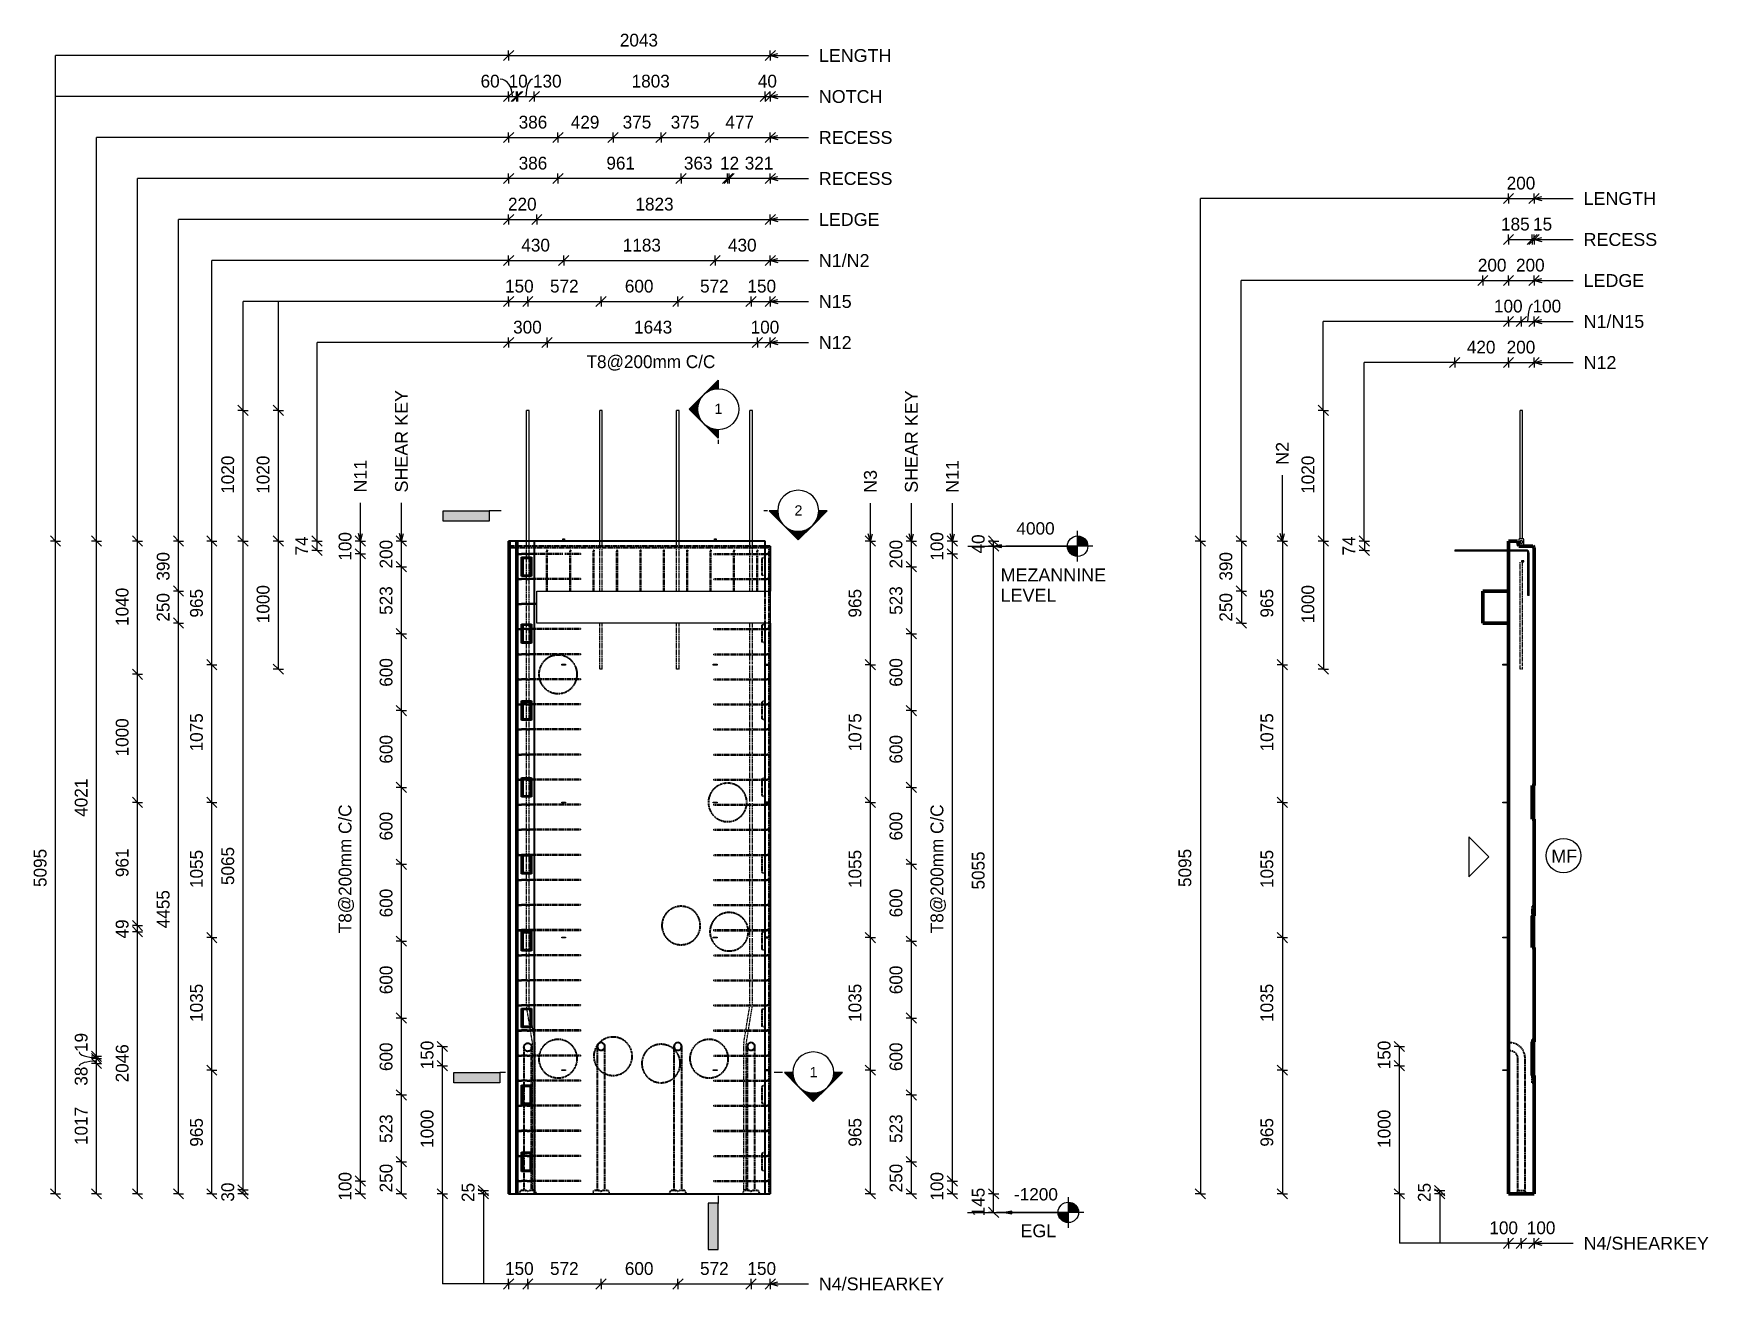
# Model space of a CAD drawing. Header units: millimetres. Extents: x -21844 to -8770, y -2150 to 7662.
import ezdxf

# ---------------------------------------------------------------- set-up
doc = ezdxf.new("R2010")
doc.units = ezdxf.units.MM
doc.linetypes.add('Dash', pattern=[6.36, 3.18, -3.18])
doc.linetypes.add('Hidden', pattern=[7.14, 4.76, -2.38])
for name, color, linetype, lineweight in [('A-ANNO-DIMS', 211, 'Continuous', 9), ('A-ANNO-DIMS-40', 211, 'Continuous', 9), ('A-DETL-HDLN', 90, 'Hidden', 18), ('A-DETL-MBND', 5, 'Continuous', 18), ('A-DETL-THIN', 151, 'Continuous', 18), ('A-GENM', 13, 'Continuous', 18), ('A-WALL', 113, 'Continuous', 25), ('A-WALL-HDLN', 110, 'Dash', 25), ('G-ANNO-DIMS', 111, 'Continuous', 9), ('G-ANNO-SYMB', 111, 'Continuous', 9), ('G-ANNO-TEXT', 231, 'Continuous', 9), ('S-BEAM', 12, 'Continuous', 18), ('S-RBAR', 171, 'Continuous', 18)]:
    doc.layers.add(name, color=color, linetype=linetype, lineweight=lineweight)
doc.styles.add('Arial', font='arial.ttf', dxfattribs={"height": 80})
doc.styles.add('Arial_1', font='arial.ttf', dxfattribs={"height": 100})
doc.styles.add('Arial_2', font='arial.ttf', dxfattribs={"height": 96})
doc.styles.add('Nirmala UI Semilight', font='NirmalaS.ttf', dxfattribs={"height": 100})
doc.dimstyles.new('Arrow_Filled_-_2_5_NI_UI', dxfattribs={"dimscale": 304.8, "dimtxt": 104.736395, "dimasz": 0.262467, "dimexe": 0.131234, "dimexo": 0.0625, "dimgap": 0.131234, "dimtad": 1, "dimdec": 4, "dimzin": 0, "dimdsep": 46, "dimtxsty": 'Nirmala UI Semilight', "dimblk1": 'OBLIQUE', "dimblk2": 'OBLIQUE', "dimsah": 1, "dimcen": 0.09, "dimazin": 0, "dimtfac": 1, "dimtdec": 4, "dimtix": 1, "dimtmove": 0, "dimatfit": 3, "dimfxl": 0.131234, "dimfxlon": 1, "dimtvp": 1, "dimtolj": 1, "dimtzin": 0, "dimarcsym": 2})
doc.dimstyles.new('Arrow_Filled_-_2_5_NI_UI_1', dxfattribs={"dimscale": 304.8, "dimtxt": 104.736395, "dimasz": 0.262467, "dimexe": 0.131234, "dimexo": 0.0625, "dimgap": 0.131234, "dimtad": 1, "dimdec": 4, "dimzin": 0, "dimdsep": 46, "dimtxsty": 'Nirmala UI Semilight', "dimblk1": 'OBLIQUE', "dimblk2": 'OBLIQUE', "dimsah": 1, "dimcen": 0.09, "dimazin": 0, "dimtfac": 1, "dimtdec": 4, "dimtix": 1, "dimtmove": 1, "dimatfit": 3, "dimfxl": 0.131234, "dimfxlon": 1, "dimtvp": 1, "dimtolj": 1, "dimtzin": 0, "dimarcsym": 2})
doc.dimstyles.new('Arrow_Filled_-_2_5_NI_UI_2', dxfattribs={"dimscale": 304.8, "dimtxt": 104.736395, "dimasz": 0.262467, "dimexe": 0.131234, "dimexo": 0.0625, "dimgap": 0.131234, "dimtad": 1, "dimdec": 4, "dimzin": 0, "dimdsep": 46, "dimtxsty": 'Nirmala UI Semilight', "dimblk1": 'OBLIQUE', "dimblk2": 'OBLIQUE', "dimsah": 1, "dimcen": 0.09, "dimazin": 0, "dimtfac": 1, "dimtdec": 4, "dimtix": 1, "dimtmove": 2, "dimatfit": 3, "dimfxl": 0.131234, "dimfxlon": 1, "dimtvp": 1, "dimtolj": 1, "dimtzin": 0, "dimarcsym": 2})

msp = doc.modelspace()

# ---------------------------------------------------------------- texts
at = {"layer": 'G-ANNO-SYMB', "char_height": 80, "width": 76.962, "attachment_point": 1, "style": 'Arial'}
for s, insert in [('1', (-16528.63768, 4772.78742)), ('2', (-15903.98912, 3979.0084)), ('1', (-15786.07784, -405.33692))]:
    msp.add_mtext(s, dxfattribs=dict(at, insert=insert))
at = {"layer": 'G-ANNO-TEXT', "color": 7, "char_height": 100, "attachment_point": 1, "style": 'Arial_1'}
for s, insert, width in [('LENGTH', (-15713.97419, 7539.93558), 686.2445), ('NOTCH', (-15713.97419, 7219.93558), 602.869), ('RECESS', (-15713.97419, 6899.93558), 692.658), ('RECESS', (-15713.97419, 6579.93558), 692.658), ('LENGTH', (-9744.88791, 6423.7514), 686.2445), ('LEDGE', (-15713.97419, 6259.93558), 570.8015), ('RECESS', (-9744.88791, 6103.7514), 692.658), ('N1/N2', (-15713.97419, 5939.93558), 477.80575), ('LEDGE', (-9744.88791, 5783.7514), 570.8015), ('N15', (-15713.97419, 5619.93558), 307.848), ('N1/N15', (-9744.88791, 5463.7514), 570.8015), ('N12', (-15713.97419, 5299.93558), 307.848), ('N12', (-9744.88791, 5143.7514), 307.848), ('MEZANNINE', (-14294.86887, 3485.91281), 990.88575), ('LEVEL', (-14294.86887, 3327.16281), 522.70025), ('MF', (-9996.53302, 1290.80761), 240.50625), ('EGL', (-14140.0496, -1633.53558), 336.70875), ('N4/SHEARKEY', (-9744.88791, -1730.88729), 1180.084), ('N4/SHEARKEY', (-15713.97419, -2048.19908), 1180.084)]:
    msp.add_mtext(s, dxfattribs=dict(at, insert=insert, width=width))
at = {"layer": 'G-ANNO-TEXT', "color": 7, "char_height": 100, "attachment_point": 1, "rotation": 90, "style": 'Arial_1'}
for s, insert, width in [('SHEAR KEY', (-19021.94703, 4078.95631), 965.23175), ('SHEAR KEY', (-15041.61763, 4076.45631), 965.23175), ('N2', (-12146.17756, 4295.18969), 214.85225), ('N11', (-19341.94703, 4078.95631), 307.848), ('N11', (-14721.61763, 4076.45631), 307.848), ('N3', (-15361.61763, 4076.45631), 214.85225)]:
    msp.add_mtext(s, dxfattribs=dict(at, insert=insert, width=width))

# ---------------------------------------------------------------- blocks, each defined once
blk = doc.blocks.new('M_Rectangular Corbel - M_Rectangular Corbel-1563094-Elevation Front')
at = {"layer": 'S-BEAM'}
for p, q in [((-17915, 3060), (-17915, 3310)), ((-17915, 3310), (-16093, 3310)), ((-16093, 3310), (-16093, 3060)), ((-16093, 3060), (-17915, 3060))]:
    blk.add_line(p, q, dxfattribs=at)
blk = doc.blocks.new('RR spread anchor face based - RR-SA-4_0-180-1726831-Elevation Front')
at = {"layer": 'A-GENM'}
for p, q in [((-17711, 3712), (-17711, 3717)), ((-17711, 3717), (-17699, 3717)), ((-17711, 3700), (-17711, 3712)), ((-17699, 3712), (-17711, 3712)), ((-17699, 3717), (-17699, 3712)), ((-17699, 3712), (-17699, 3700))]:
    blk.add_line(p, q, dxfattribs=at)
blk = doc.blocks.new('RR spread anchor face based - RR-SA-2_5-250-1726823-Elevation Front')
at = {"layer": 'A-GENM'}
for p, q in [((-16133, 2740), (-16095, 2740)), ((-16095, 2730), (-16133, 2730)), ((-16095, 2740), (-16090, 2740)), ((-16095, 2730), (-16095, 2740)), ((-16090, 2730), (-16095, 2730)), ((-16090, 2740), (-16090, 2730))]:
    blk.add_line(p, q, dxfattribs=at)
blk = doc.blocks.new('RR spread anchor face based - RR-SA-1_4-160-1726851-Elevation Front')
at = {"layer": 'A-GENM'}
for p, q in [((-17720, 2738), (-17718, 2738)), ((-17720, 2732), (-17720, 2738)), ((-17718, 2732), (-17720, 2732)), ((-17718, 2738), (-17693, 2738)), ((-17718, 2732), (-17718, 2738)), ((-17693, 2732), (-17718, 2732)), ((-17693, 2738), (-17690, 2738)), ((-17693, 2732), (-17693, 2738)), ((-17690, 2732), (-17693, 2732)), ((-17690, 2738), (-17690, 2732))]:
    blk.add_line(p, q, dxfattribs=at)
blk = doc.blocks.new('M_Rectangular Corbel - M_Rectangular Corbel-1563094-Elevation Right')
at = {"layer": 'S-BEAM', "lineweight": 50}
for p, q in [((12914, 3310), (12714, 3310)), ((12714, 3310), (12714, 3060)), ((12914, 3060), (12914, 3310)), ((12714, 3060), (12914, 3060))]:
    blk.add_line(p, q, dxfattribs=at)
blk = doc.blocks.new('RR spread anchor face based - RR-SA-4_0-180-1726831-Elevation Right')
at = {"layer": 'A-GENM'}
for p, q in [((12996, 3717), (12994, 3712)), ((12994, 3712), (12994, 3661)), ((13031, 3717), (12996, 3717)), ((13005, 3691), (13005, 3695)), ((13023, 3695), (13023, 3691)), ((13034, 3712), (13031, 3717)), ((13034, 3660), (13034, 3712)), ((13034, 3546), (13014, 3546)), ((13014, 3546), (13014, 3537)), ((13014, 3537), (13034, 3537)), ((13034, 3537), (13034, 3546))]:
    blk.add_line(p, q, dxfattribs=at)
for centre, start, end in [((13014, 3695), 0, 180), ((13014, 3691), 180, 0)]:
    blk.add_arc(centre, 9, start, end, dxfattribs=at)
blk = doc.blocks.new('RR spread anchor face based - RR-SA-1_4-160-1726851-Elevation Right')
at = {"layer": 'A-GENM'}
for p, q in [((12869, 2738), (12874, 2738)), ((12869, 2732), (12869, 2738)), ((12874, 2732), (12869, 2732)), ((12874, 2738), (12914, 2738)), ((12874, 2738), (12874, 2732)), ((12914, 2732), (12874, 2732))]:
    blk.add_line(p, q, dxfattribs=at)
blk = doc.blocks.new('Detail View - M_Section Tail - Filled Horizontal-14034-Elevation Front')
at = {"layer": 'G-ANNO-SYMB'}
blk.add_hatch(color=256, dxfattribs=at).paths.add_polyline_path([(-18204, -528), (-18204, -448), (-18564, -448), (-18564, -528)])
for p, q in [((-18564, -528), (-18564, -448)), ((-18564, -448), (-18204, -448)), ((-18204, -448), (-18204, -528)), ((-18204, -528), (-18564, -528))]:
    blk.add_line(p, q, dxfattribs=at)
blk = doc.blocks.new('Detail View - M_Section Head - Filled SHOP DWG-1002450-Elevation Front')
at = {"layer": 'G-ANNO-SYMB'}
h = blk.add_hatch(color=256, dxfattribs=at)
edge = h.paths.add_edge_path()
edge.add_line((-15983, -448), (-15917, -448))
edge.add_arc((-15757, -448), 160, 180, 225)
edge.add_line((-15870, -562), (-15983, -448))
h = blk.add_hatch(color=256, dxfattribs=at)
edge = h.paths.add_edge_path()
edge.add_line((-15530, -448), (-15644, -562))
edge.add_arc((-15757, -448), 160, 315, 360)
edge.add_line((-15597, -448), (-15530, -448))
h = blk.add_hatch(color=256, dxfattribs=at)
edge = h.paths.add_edge_path()
edge.add_line((-15757, -675), (-15870, -562))
edge.add_arc((-15757, -448), 160, 225, 270)
edge.add_line((-15757, -608), (-15757, -675))
h = blk.add_hatch(color=256, dxfattribs=at)
edge = h.paths.add_edge_path()
edge.add_line((-15757, -675), (-15757, -608))
edge.add_arc((-15757, -448), 160, 270, 315)
edge.add_line((-15644, -562), (-15757, -675))
for p, q in [((-15757, -675), (-15983, -448)), ((-15917, -448), (-15983, -448)), ((-15983, -448), (-15870, -562)), ((-15917, -448), (-15983, -448)), ((-15757, -675), (-15530, -448)), ((-15644, -562), (-15530, -448)), ((-15597, -448), (-15530, -448)), ((-15530, -448), (-15597, -448)), ((-15870, -562), (-15757, -675)), ((-15757, -675), (-15644, -562)), ((-15757, -608), (-15757, -675)), ((-15757, -675), (-15757, -608))]:
    blk.add_line(p, q, dxfattribs=at)
for start, end in [(360, 180), (180, 360), (180, 225), (315, 0), (225, 270), (270, 315)]:
    blk.add_arc((-15757, -448), 160, start, end, dxfattribs=at)
blk = doc.blocks.new('DIMBLOCK1-Elevation Front')
at = {"layer": 'A-ANNO-DIMS-40'}
for p, q in [((-20452, -430), (-20492, -390)), ((-20452, -430), (-20492, -430)), ((-20452, -1395), (-20452, -430)), ((-20452, -430), (-20412, -470)), ((-20452, -430), (-20412, -430)), ((-20452, -1395), (-20492, -1355)), ((-20452, -1395), (-20492, -1395)), ((-20452, -1395), (-20412, -1435)), ((-20452, -1395), (-20412, -1395))]:
    blk.add_line(p, q, dxfattribs=at)
at = {"layer": 'A-ANNO-DIMS-40', "color": 0, "insert": (-20622, -1027), "char_height": 100, "width": 274.22, "attachment_point": 1, "rotation": 90, "line_spacing_factor": 1.142579, "style": 'Nirmala UI Semilight'}
blk.add_mtext('965', dxfattribs=at)
blk = doc.blocks.new('_Oblique')
at = {"color": 0, "linetype": 'ByBlock', "lineweight": -2}
blk.add_line((-0.5, -0.5), (0.5, 0.5), dxfattribs=at)
blk = doc.blocks.new('DIMBLOCK2-Elevation Front')
at = {"layer": 'A-ANNO-DIMS-40'}
for p, q in [((-20452, 605), (-20492, 645)), ((-20452, 605), (-20492, 605)), ((-20452, -430), (-20452, 605)), ((-20452, 605), (-20412, 565)), ((-20452, 605), (-20412, 605)), ((-20452, -430), (-20492, -390)), ((-20452, -430), (-20492, -430)), ((-20452, -430), (-20412, -470)), ((-20452, -430), (-20412, -430))]:
    blk.add_line(p, q, dxfattribs=at)
at = {"layer": 'A-ANNO-DIMS-40', "color": 0, "insert": (-20622, -53), "char_height": 100, "width": 338.2, "attachment_point": 1, "rotation": 90, "line_spacing_factor": 1.142579, "style": 'Nirmala UI Semilight'}
blk.add_mtext('1035', dxfattribs=at)
blk = doc.blocks.new('DIMBLOCK3-Elevation Front')
at = {"layer": 'A-ANNO-DIMS-40'}
for p, q in [((-20452, 1660), (-20492, 1700)), ((-20452, 1660), (-20492, 1660)), ((-20452, 605), (-20452, 1660)), ((-20452, 1660), (-20412, 1620)), ((-20452, 1660), (-20412, 1660)), ((-20452, 605), (-20492, 645)), ((-20452, 605), (-20492, 605)), ((-20452, 605), (-20412, 565)), ((-20452, 605), (-20412, 605))]:
    blk.add_line(p, q, dxfattribs=at)
at = {"layer": 'A-ANNO-DIMS-40', "color": 0, "insert": (-20622, 992), "char_height": 100, "width": 338.2, "attachment_point": 1, "rotation": 90, "line_spacing_factor": 1.142579, "style": 'Nirmala UI Semilight'}
blk.add_mtext('1055', dxfattribs=at)
blk = doc.blocks.new('DIMBLOCK4-Elevation Front')
at = {"layer": 'A-ANNO-DIMS-40'}
for p, q in [((-20452, 2735), (-20492, 2775)), ((-20452, 2735), (-20492, 2735)), ((-20452, 1660), (-20452, 2735)), ((-20452, 2735), (-20412, 2695)), ((-20452, 2735), (-20412, 2735)), ((-20452, 1660), (-20492, 1700)), ((-20452, 1660), (-20492, 1660)), ((-20452, 1660), (-20412, 1620)), ((-20452, 1660), (-20412, 1660))]:
    blk.add_line(p, q, dxfattribs=at)
at = {"layer": 'A-ANNO-DIMS-40', "color": 0, "insert": (-20622, 2058), "char_height": 100, "width": 333.63, "attachment_point": 1, "rotation": 90, "line_spacing_factor": 1.142579, "style": 'Nirmala UI Semilight'}
blk.add_mtext('1075', dxfattribs=at)
blk = doc.blocks.new('DIMBLOCK5-Elevation Front')
at = {"layer": 'A-ANNO-DIMS-40'}
for p, q in [((-20452, 3700), (-20492, 3740)), ((-20452, 3700), (-20492, 3700)), ((-20452, 2735), (-20452, 3700)), ((-20452, 3700), (-20412, 3660)), ((-20452, 3700), (-20412, 3700)), ((-20452, 2735), (-20492, 2775)), ((-20452, 2735), (-20492, 2735)), ((-20452, 2735), (-20412, 2695)), ((-20452, 2735), (-20412, 2735))]:
    blk.add_line(p, q, dxfattribs=at)
at = {"layer": 'A-ANNO-DIMS-40', "color": 0, "insert": (-20622, 3103), "char_height": 100, "width": 274.22, "attachment_point": 1, "rotation": 90, "line_spacing_factor": 1.142579, "style": 'Nirmala UI Semilight'}
blk.add_mtext('965', dxfattribs=at)
blk = doc.blocks.new('DIMBLOCK6-Elevation Front')
at = {"layer": 'A-ANNO-DIMS-40'}
for p, q in [((-21672, 3700), (-21712, 3740)), ((-21672, 3700), (-21712, 3700)), ((-21672, -1395), (-21672, 3700)), ((-21672, 3700), (-21632, 3660)), ((-21672, 3700), (-21632, 3700)), ((-21672, -1395), (-21712, -1355)), ((-21672, -1395), (-21712, -1395)), ((-21672, -1395), (-21632, -1435)), ((-21672, -1395), (-21632, -1395))]:
    blk.add_line(p, q, dxfattribs=at)
at = {"layer": 'A-ANNO-DIMS-40', "color": 0, "insert": (-21842, 1000), "char_height": 100, "width": 365.63, "attachment_point": 1, "rotation": 90, "line_spacing_factor": 1.142579, "style": 'Nirmala UI Semilight'}
blk.add_mtext('5095', dxfattribs=at)
blk = doc.blocks.new('DIMBLOCK7-Elevation Front')
at = {"layer": 'A-ANNO-DIMS-40'}
for p, q in [((-14671, -1295), (-14711, -1255)), ((-14671, -1295), (-14711, -1295)), ((-14671, -1395), (-14671, -1295)), ((-14671, -1295), (-14631, -1335)), ((-14671, -1295), (-14631, -1295)), ((-14671, -1395), (-14711, -1355)), ((-14671, -1395), (-14711, -1395)), ((-14671, -1395), (-14631, -1435)), ((-14671, -1395), (-14631, -1395))]:
    blk.add_line(p, q, dxfattribs=at)
at = {"layer": 'A-ANNO-DIMS-40', "color": 0, "insert": (-14842, -1448), "char_height": 100, "width": 246.8, "attachment_point": 1, "rotation": 90, "line_spacing_factor": 1.142579, "style": 'Nirmala UI Semilight'}
blk.add_mtext('100', dxfattribs=at)
blk = doc.blocks.new('DIMBLOCK8-Elevation Front')
at = {"layer": 'A-ANNO-DIMS-40'}
for p, q in [((-14671, 3600), (-14711, 3640)), ((-14671, 3600), (-14711, 3600)), ((-14671, -1295), (-14671, 3600)), ((-14671, 3600), (-14631, 3560)), ((-14671, 3600), (-14631, 3600)), ((-14671, -1295), (-14711, -1255)), ((-14671, -1295), (-14711, -1295)), ((-14671, -1295), (-14631, -1335)), ((-14671, -1295), (-14631, -1295))]:
    blk.add_line(p, q, dxfattribs=at)
at = {"layer": 'A-ANNO-DIMS-40', "color": 0, "insert": (-14842, 639), "char_height": 100, "width": 1231.7, "attachment_point": 1, "rotation": 90, "line_spacing_factor": 1.142579, "style": 'Nirmala UI Semilight'}
blk.add_mtext('T8@200mm C/C', dxfattribs=at)
blk = doc.blocks.new('DIMBLOCK9-Elevation Front')
at = {"layer": 'A-ANNO-DIMS-40'}
for p, q in [((-14671, 3700), (-14711, 3740)), ((-14671, 3700), (-14711, 3700)), ((-14671, 3600), (-14671, 3700)), ((-14671, 3700), (-14631, 3660)), ((-14671, 3700), (-14631, 3700)), ((-14671, 3600), (-14711, 3640)), ((-14671, 3600), (-14711, 3600)), ((-14671, 3600), (-14631, 3560)), ((-14671, 3600), (-14631, 3600))]:
    blk.add_line(p, q, dxfattribs=at)
at = {"layer": 'A-ANNO-DIMS-40', "color": 0, "insert": (-14842, 3547), "char_height": 100, "width": 246.8, "attachment_point": 1, "rotation": 90, "line_spacing_factor": 1.142579, "style": 'Nirmala UI Semilight'}
blk.add_mtext('100', dxfattribs=at)
blk = doc.blocks.new('DIMBLOCK10-Elevation Front')
at = {"layer": 'A-ANNO-DIMS-40'}
for p, q in [((-14991, -1145), (-15031, -1105)), ((-14991, -1145), (-15031, -1145)), ((-14991, -1395), (-14991, -1145)), ((-14991, -1145), (-14951, -1185)), ((-14991, -1145), (-14951, -1145)), ((-14991, -1395), (-15031, -1355)), ((-14991, -1395), (-15031, -1395)), ((-14991, -1395), (-14951, -1435)), ((-14991, -1395), (-14951, -1395))]:
    blk.add_line(p, q, dxfattribs=at)
at = {"layer": 'A-ANNO-DIMS-40', "color": 0, "insert": (-15162, -1384), "char_height": 100, "width": 274.22, "attachment_point": 1, "rotation": 90, "line_spacing_factor": 1.142579, "style": 'Nirmala UI Semilight'}
blk.add_mtext('250', dxfattribs=at)
blk = doc.blocks.new('DIMBLOCK11-Elevation Front')
at = {"layer": 'A-ANNO-DIMS-40'}
for p, q in [((-14991, -623), (-15031, -583)), ((-14991, -623), (-15031, -623)), ((-14991, -1145), (-14991, -623)), ((-14991, -623), (-14951, -663)), ((-14991, -623), (-14951, -623)), ((-14991, -1145), (-15031, -1105)), ((-14991, -1145), (-15031, -1145)), ((-14991, -1145), (-14951, -1185)), ((-14991, -1145), (-14951, -1145))]:
    blk.add_line(p, q, dxfattribs=at)
at = {"layer": 'A-ANNO-DIMS-40', "color": 0, "insert": (-15162, -998), "char_height": 100, "width": 274.22, "attachment_point": 1, "rotation": 90, "line_spacing_factor": 1.142579, "style": 'Nirmala UI Semilight'}
blk.add_mtext('523', dxfattribs=at)
blk = doc.blocks.new('DIMBLOCK12-Elevation Front')
at = {"layer": 'A-ANNO-DIMS-40'}
for p, q in [((-14991, -23), (-15031, 17)), ((-14991, -23), (-15031, -23)), ((-14991, -623), (-14991, -23)), ((-14991, -23), (-14951, -63)), ((-14991, -23), (-14951, -23)), ((-14991, -623), (-15031, -583)), ((-14991, -623), (-15031, -623)), ((-14991, -623), (-14951, -663)), ((-14991, -623), (-14951, -623))]:
    blk.add_line(p, q, dxfattribs=at)
at = {"layer": 'A-ANNO-DIMS-40', "color": 0, "insert": (-15162, -437), "char_height": 100, "width": 274.22, "attachment_point": 1, "rotation": 90, "line_spacing_factor": 1.142579, "style": 'Nirmala UI Semilight'}
blk.add_mtext('600', dxfattribs=at)
blk = doc.blocks.new('DIMBLOCK13-Elevation Front')
at = {"layer": 'A-ANNO-DIMS-40'}
for p, q in [((-14991, 577), (-15031, 617)), ((-14991, 577), (-15031, 577)), ((-14991, -23), (-14991, 577)), ((-14991, 577), (-14951, 537)), ((-14991, 577), (-14951, 577)), ((-14991, -23), (-15031, 17)), ((-14991, -23), (-15031, -23)), ((-14991, -23), (-14951, -63)), ((-14991, -23), (-14951, -23))]:
    blk.add_line(p, q, dxfattribs=at)
at = {"layer": 'A-ANNO-DIMS-40', "color": 0, "insert": (-15162, 163), "char_height": 100, "width": 274.22, "attachment_point": 1, "rotation": 90, "line_spacing_factor": 1.142579, "style": 'Nirmala UI Semilight'}
blk.add_mtext('600', dxfattribs=at)
blk = doc.blocks.new('DIMBLOCK14-Elevation Front')
at = {"layer": 'A-ANNO-DIMS-40'}
for p, q in [((-14991, 1177), (-15031, 1217)), ((-14991, 1177), (-15031, 1177)), ((-14991, 577), (-14991, 1177)), ((-14991, 1177), (-14951, 1137)), ((-14991, 1177), (-14951, 1177)), ((-14991, 577), (-15031, 617)), ((-14991, 577), (-15031, 577)), ((-14991, 577), (-14951, 537)), ((-14991, 577), (-14951, 577))]:
    blk.add_line(p, q, dxfattribs=at)
at = {"layer": 'A-ANNO-DIMS-40', "color": 0, "insert": (-15162, 763), "char_height": 100, "width": 274.22, "attachment_point": 1, "rotation": 90, "line_spacing_factor": 1.142579, "style": 'Nirmala UI Semilight'}
blk.add_mtext('600', dxfattribs=at)
blk = doc.blocks.new('DIMBLOCK15-Elevation Front')
at = {"layer": 'A-ANNO-DIMS-40'}
for p, q in [((-14991, 1777), (-15031, 1817)), ((-14991, 1777), (-15031, 1777)), ((-14991, 1177), (-14991, 1777)), ((-14991, 1777), (-14951, 1737)), ((-14991, 1777), (-14951, 1777)), ((-14991, 1177), (-15031, 1217)), ((-14991, 1177), (-15031, 1177)), ((-14991, 1177), (-14951, 1137)), ((-14991, 1177), (-14951, 1177))]:
    blk.add_line(p, q, dxfattribs=at)
at = {"layer": 'A-ANNO-DIMS-40', "color": 0, "insert": (-15162, 1363), "char_height": 100, "width": 274.22, "attachment_point": 1, "rotation": 90, "line_spacing_factor": 1.142579, "style": 'Nirmala UI Semilight'}
blk.add_mtext('600', dxfattribs=at)
blk = doc.blocks.new('DIMBLOCK16-Elevation Front')
at = {"layer": 'A-ANNO-DIMS-40'}
for p, q in [((-14991, 2377), (-15031, 2417)), ((-14991, 2377), (-15031, 2377)), ((-14991, 1777), (-14991, 2377)), ((-14991, 2377), (-14951, 2337)), ((-14991, 2377), (-14951, 2377)), ((-14991, 1777), (-15031, 1817)), ((-14991, 1777), (-15031, 1777)), ((-14991, 1777), (-14951, 1737)), ((-14991, 1777), (-14951, 1777))]:
    blk.add_line(p, q, dxfattribs=at)
at = {"layer": 'A-ANNO-DIMS-40', "color": 0, "insert": (-15162, 1963), "char_height": 100, "width": 274.22, "attachment_point": 1, "rotation": 90, "line_spacing_factor": 1.142579, "style": 'Nirmala UI Semilight'}
blk.add_mtext('600', dxfattribs=at)
blk = doc.blocks.new('DIMBLOCK17-Elevation Front')
at = {"layer": 'A-ANNO-DIMS-40'}
for p, q in [((-14991, 2977), (-15031, 3017)), ((-14991, 2977), (-15031, 2977)), ((-14991, 2377), (-14991, 2977)), ((-14991, 2977), (-14951, 2937)), ((-14991, 2977), (-14951, 2977)), ((-14991, 2377), (-15031, 2417)), ((-14991, 2377), (-15031, 2377)), ((-14991, 2377), (-14951, 2337)), ((-14991, 2377), (-14951, 2377))]:
    blk.add_line(p, q, dxfattribs=at)
at = {"layer": 'A-ANNO-DIMS-40', "color": 0, "insert": (-15162, 2563), "char_height": 100, "width": 274.22, "attachment_point": 1, "rotation": 90, "line_spacing_factor": 1.142579, "style": 'Nirmala UI Semilight'}
blk.add_mtext('600', dxfattribs=at)
blk = doc.blocks.new('DIMBLOCK18-Elevation Front')
at = {"layer": 'A-ANNO-DIMS-40'}
for p, q in [((-14991, 3500), (-15031, 3540)), ((-14991, 3500), (-15031, 3500)), ((-14991, 2977), (-14991, 3500)), ((-14991, 3500), (-14951, 3460)), ((-14991, 3500), (-14951, 3500)), ((-14991, 2977), (-15031, 3017)), ((-14991, 2977), (-15031, 2977)), ((-14991, 2977), (-14951, 2937)), ((-14991, 2977), (-14951, 2977))]:
    blk.add_line(p, q, dxfattribs=at)
at = {"layer": 'A-ANNO-DIMS-40', "color": 0, "insert": (-15162, 3124), "char_height": 100, "width": 274.22, "attachment_point": 1, "rotation": 90, "line_spacing_factor": 1.142579, "style": 'Nirmala UI Semilight'}
blk.add_mtext('523', dxfattribs=at)
blk = doc.blocks.new('DIMBLOCK19-Elevation Front')
at = {"layer": 'A-ANNO-DIMS-40'}
for p, q in [((-14991, 3700), (-15031, 3740)), ((-14991, 3700), (-15031, 3700)), ((-14991, 3500), (-14991, 3700)), ((-14991, 3700), (-14951, 3660)), ((-14991, 3700), (-14951, 3700)), ((-14991, 3500), (-15031, 3540)), ((-14991, 3500), (-15031, 3500)), ((-14991, 3500), (-14951, 3460)), ((-14991, 3500), (-14951, 3500))]:
    blk.add_line(p, q, dxfattribs=at)
at = {"layer": 'A-ANNO-DIMS-40', "color": 0, "insert": (-15162, 3486), "char_height": 100, "width": 274.22, "attachment_point": 1, "rotation": 90, "line_spacing_factor": 1.142579, "style": 'Nirmala UI Semilight'}
blk.add_mtext('200', dxfattribs=at)
blk = doc.blocks.new('DIMBLOCK20-Elevation Front')
at = {"layer": 'A-ANNO-DIMS-40'}
for p, q in [((-18972, -1145), (-19012, -1105)), ((-18972, -1145), (-19012, -1145)), ((-18972, -1395), (-18972, -1145)), ((-18972, -1145), (-18932, -1185)), ((-18972, -1145), (-18932, -1145)), ((-18972, -1395), (-19012, -1355)), ((-18972, -1395), (-19012, -1395)), ((-18972, -1395), (-18932, -1435)), ((-18972, -1395), (-18932, -1395))]:
    blk.add_line(p, q, dxfattribs=at)
at = {"layer": 'A-ANNO-DIMS-40', "color": 0, "insert": (-19142, -1384), "char_height": 100, "width": 274.22, "attachment_point": 1, "rotation": 90, "line_spacing_factor": 1.142579, "style": 'Nirmala UI Semilight'}
blk.add_mtext('250', dxfattribs=at)
blk = doc.blocks.new('DIMBLOCK21-Elevation Front')
at = {"layer": 'A-ANNO-DIMS-40'}
for p, q in [((-18972, -623), (-19012, -583)), ((-18972, -623), (-19012, -623)), ((-18972, -1145), (-18972, -623)), ((-18972, -623), (-18932, -663)), ((-18972, -623), (-18932, -623)), ((-18972, -1145), (-19012, -1105)), ((-18972, -1145), (-19012, -1145)), ((-18972, -1145), (-18932, -1185)), ((-18972, -1145), (-18932, -1145))]:
    blk.add_line(p, q, dxfattribs=at)
at = {"layer": 'A-ANNO-DIMS-40', "color": 0, "insert": (-19142, -998), "char_height": 100, "width": 274.22, "attachment_point": 1, "rotation": 90, "line_spacing_factor": 1.142579, "style": 'Nirmala UI Semilight'}
blk.add_mtext('523', dxfattribs=at)
blk = doc.blocks.new('DIMBLOCK22-Elevation Front')
at = {"layer": 'A-ANNO-DIMS-40'}
for p, q in [((-18972, -23), (-19012, 17)), ((-18972, -23), (-19012, -23)), ((-18972, -623), (-18972, -23)), ((-18972, -23), (-18932, -63)), ((-18972, -23), (-18932, -23)), ((-18972, -623), (-19012, -583)), ((-18972, -623), (-19012, -623)), ((-18972, -623), (-18932, -663)), ((-18972, -623), (-18932, -623))]:
    blk.add_line(p, q, dxfattribs=at)
at = {"layer": 'A-ANNO-DIMS-40', "color": 0, "insert": (-19142, -437), "char_height": 100, "width": 274.22, "attachment_point": 1, "rotation": 90, "line_spacing_factor": 1.142579, "style": 'Nirmala UI Semilight'}
blk.add_mtext('600', dxfattribs=at)
blk = doc.blocks.new('DIMBLOCK23-Elevation Front')
at = {"layer": 'A-ANNO-DIMS-40'}
for p, q in [((-18972, 577), (-19012, 617)), ((-18972, 577), (-19012, 577)), ((-18972, -23), (-18972, 577)), ((-18972, 577), (-18932, 537)), ((-18972, 577), (-18932, 577)), ((-18972, -23), (-19012, 17)), ((-18972, -23), (-19012, -23)), ((-18972, -23), (-18932, -63)), ((-18972, -23), (-18932, -23))]:
    blk.add_line(p, q, dxfattribs=at)
at = {"layer": 'A-ANNO-DIMS-40', "color": 0, "insert": (-19142, 163), "char_height": 100, "width": 274.22, "attachment_point": 1, "rotation": 90, "line_spacing_factor": 1.142579, "style": 'Nirmala UI Semilight'}
blk.add_mtext('600', dxfattribs=at)
blk = doc.blocks.new('DIMBLOCK24-Elevation Front')
at = {"layer": 'A-ANNO-DIMS-40'}
for p, q in [((-18972, 1177), (-19012, 1217)), ((-18972, 1177), (-19012, 1177)), ((-18972, 577), (-18972, 1177)), ((-18972, 1177), (-18932, 1137)), ((-18972, 1177), (-18932, 1177)), ((-18972, 577), (-19012, 617)), ((-18972, 577), (-19012, 577)), ((-18972, 577), (-18932, 537)), ((-18972, 577), (-18932, 577))]:
    blk.add_line(p, q, dxfattribs=at)
at = {"layer": 'A-ANNO-DIMS-40', "color": 0, "insert": (-19142, 763), "char_height": 100, "width": 274.22, "attachment_point": 1, "rotation": 90, "line_spacing_factor": 1.142579, "style": 'Nirmala UI Semilight'}
blk.add_mtext('600', dxfattribs=at)
blk = doc.blocks.new('DIMBLOCK25-Elevation Front')
at = {"layer": 'A-ANNO-DIMS-40'}
for p, q in [((-18972, 1777), (-19012, 1817)), ((-18972, 1777), (-19012, 1777)), ((-18972, 1177), (-18972, 1777)), ((-18972, 1777), (-18932, 1737)), ((-18972, 1777), (-18932, 1777)), ((-18972, 1177), (-19012, 1217)), ((-18972, 1177), (-19012, 1177)), ((-18972, 1177), (-18932, 1137)), ((-18972, 1177), (-18932, 1177))]:
    blk.add_line(p, q, dxfattribs=at)
at = {"layer": 'A-ANNO-DIMS-40', "color": 0, "insert": (-19142, 1363), "char_height": 100, "width": 274.22, "attachment_point": 1, "rotation": 90, "line_spacing_factor": 1.142579, "style": 'Nirmala UI Semilight'}
blk.add_mtext('600', dxfattribs=at)
blk = doc.blocks.new('DIMBLOCK26-Elevation Front')
at = {"layer": 'A-ANNO-DIMS-40'}
for p, q in [((-18972, 2377), (-19012, 2417)), ((-18972, 2377), (-19012, 2377)), ((-18972, 1777), (-18972, 2377)), ((-18972, 2377), (-18932, 2337)), ((-18972, 2377), (-18932, 2377)), ((-18972, 1777), (-19012, 1817)), ((-18972, 1777), (-19012, 1777)), ((-18972, 1777), (-18932, 1737)), ((-18972, 1777), (-18932, 1777))]:
    blk.add_line(p, q, dxfattribs=at)
at = {"layer": 'A-ANNO-DIMS-40', "color": 0, "insert": (-19142, 1963), "char_height": 100, "width": 274.22, "attachment_point": 1, "rotation": 90, "line_spacing_factor": 1.142579, "style": 'Nirmala UI Semilight'}
blk.add_mtext('600', dxfattribs=at)
blk = doc.blocks.new('DIMBLOCK27-Elevation Front')
at = {"layer": 'A-ANNO-DIMS-40'}
for p, q in [((-18972, 2977), (-19012, 3017)), ((-18972, 2977), (-19012, 2977)), ((-18972, 2377), (-18972, 2977)), ((-18972, 2977), (-18932, 2937)), ((-18972, 2977), (-18932, 2977)), ((-18972, 2377), (-19012, 2417)), ((-18972, 2377), (-19012, 2377)), ((-18972, 2377), (-18932, 2337)), ((-18972, 2377), (-18932, 2377))]:
    blk.add_line(p, q, dxfattribs=at)
at = {"layer": 'A-ANNO-DIMS-40', "color": 0, "insert": (-19142, 2563), "char_height": 100, "width": 274.22, "attachment_point": 1, "rotation": 90, "line_spacing_factor": 1.142579, "style": 'Nirmala UI Semilight'}
blk.add_mtext('600', dxfattribs=at)
blk = doc.blocks.new('DIMBLOCK28-Elevation Front')
at = {"layer": 'A-ANNO-DIMS-40'}
for p, q in [((-18972, 3500), (-19012, 3540)), ((-18972, 3500), (-19012, 3500)), ((-18972, 2977), (-18972, 3500)), ((-18972, 3500), (-18932, 3460)), ((-18972, 3500), (-18932, 3500)), ((-18972, 2977), (-19012, 3017)), ((-18972, 2977), (-19012, 2977)), ((-18972, 2977), (-18932, 2937)), ((-18972, 2977), (-18932, 2977))]:
    blk.add_line(p, q, dxfattribs=at)
at = {"layer": 'A-ANNO-DIMS-40', "color": 0, "insert": (-19142, 3124), "char_height": 100, "width": 274.22, "attachment_point": 1, "rotation": 90, "line_spacing_factor": 1.142579, "style": 'Nirmala UI Semilight'}
blk.add_mtext('523', dxfattribs=at)
blk = doc.blocks.new('DIMBLOCK29-Elevation Front')
at = {"layer": 'A-ANNO-DIMS-40'}
for p, q in [((-18972, 3700), (-19012, 3740)), ((-18972, 3700), (-19012, 3700)), ((-18972, 3500), (-18972, 3700)), ((-18972, 3700), (-18932, 3660)), ((-18972, 3700), (-18932, 3700)), ((-18972, 3500), (-19012, 3540)), ((-18972, 3500), (-19012, 3500)), ((-18972, 3500), (-18932, 3460)), ((-18972, 3500), (-18932, 3500))]:
    blk.add_line(p, q, dxfattribs=at)
at = {"layer": 'A-ANNO-DIMS-40', "color": 0, "insert": (-19142, 3486), "char_height": 100, "width": 274.22, "attachment_point": 1, "rotation": 90, "line_spacing_factor": 1.142579, "style": 'Nirmala UI Semilight'}
blk.add_mtext('200', dxfattribs=at)
blk = doc.blocks.new('DIMBLOCK30-Elevation Front')
at = {"layer": 'A-ANNO-DIMS-40'}
for p, q in [((-18135, 7170), (-18095, 7210)), ((-18135, 7170), (-18135, 7210)), ((-18075, 7170), (-18035, 7210)), ((-18075, 7170), (-18075, 7210)), ((-18135, 7170), (-18175, 7130)), ((-18135, 7170), (-18075, 7170)), ((-18135, 7170), (-18135, 7130)), ((-18075, 7170), (-18115, 7130)), ((-18075, 7170), (-18075, 7130))]:
    blk.add_line(p, q, dxfattribs=at)
blk.add_ellipse((-18201, 7170), major_axis=(0, 135), ratio=0.710182, start_param=4.712389, end_param=6.283185, dxfattribs=at)
at = {"layer": 'A-ANNO-DIMS-40', "color": 0, "insert": (-18354, 7340), "char_height": 100, "width": 182.81, "attachment_point": 1, "line_spacing_factor": 1.142579, "style": 'Nirmala UI Semilight'}
blk.add_mtext('60', dxfattribs=at)
blk = doc.blocks.new('DIMBLOCK31-Elevation Front')
at = {"layer": 'A-ANNO-DIMS-40'}
for p, q in [((-18075, 7170), (-18035, 7210)), ((-18075, 7170), (-18075, 7210)), ((-18065, 7170), (-18025, 7210)), ((-18065, 7170), (-18065, 7210)), ((-18075, 7170), (-18115, 7130)), ((-18065, 7170), (-18105, 7130)), ((-18075, 7170), (-18065, 7170)), ((-18075, 7170), (-18075, 7130)), ((-18065, 7170), (-18065, 7130))]:
    blk.add_line(p, q, dxfattribs=at)
at = {"layer": 'A-ANNO-DIMS-40', "color": 0, "insert": (-18135, 7340), "char_height": 100, "width": 155.39, "attachment_point": 1, "line_spacing_factor": 1.142579, "style": 'Nirmala UI Semilight'}
blk.add_mtext('10', dxfattribs=at)
blk = doc.blocks.new('DIMBLOCK32-Elevation Front')
at = {"layer": 'A-ANNO-DIMS-40'}
for p, q in [((-18065, 7170), (-18025, 7210)), ((-18065, 7170), (-18065, 7210)), ((-17935, 7170), (-17895, 7210)), ((-17935, 7170), (-17935, 7210)), ((-18065, 7170), (-18105, 7130)), ((-18065, 7170), (-17935, 7170)), ((-18065, 7170), (-18065, 7130)), ((-17935, 7170), (-17975, 7130)), ((-17935, 7170), (-17935, 7130))]:
    blk.add_line(p, q, dxfattribs=at)
blk.add_ellipse((-17945, 7170), major_axis=(0, 135), ratio=0.4089, start_param=0, end_param=1.570796, dxfattribs=at)
at = {"layer": 'A-ANNO-DIMS-40', "color": 0, "insert": (-17945, 7340), "char_height": 100, "width": 246.8, "attachment_point": 1, "line_spacing_factor": 1.142579, "style": 'Nirmala UI Semilight'}
blk.add_mtext('130', dxfattribs=at)
blk = doc.blocks.new('DIMBLOCK33-Elevation Front')
at = {"layer": 'A-ANNO-DIMS-40'}
for p, q in [((-17935, 7170), (-17895, 7210)), ((-17935, 7170), (-17935, 7210)), ((-16133, 7170), (-16093, 7210)), ((-16133, 7170), (-16133, 7210)), ((-17935, 7170), (-17975, 7130)), ((-17935, 7170), (-16133, 7170)), ((-17935, 7170), (-17935, 7130)), ((-16133, 7170), (-16173, 7130)), ((-16133, 7170), (-16133, 7130))]:
    blk.add_line(p, q, dxfattribs=at)
at = {"layer": 'A-ANNO-DIMS-40', "color": 0, "insert": (-17175, 7340), "char_height": 100, "width": 338.2, "attachment_point": 1, "line_spacing_factor": 1.142579, "style": 'Nirmala UI Semilight'}
blk.add_mtext('1803', dxfattribs=at)
blk = doc.blocks.new('DIMBLOCK34-Elevation Front')
at = {"layer": 'A-ANNO-DIMS-40'}
for p, q in [((-16133, 7170), (-16093, 7210)), ((-16133, 7170), (-16133, 7210)), ((-16093, 7170), (-16053, 7210)), ((-16093, 7170), (-16093, 7210)), ((-16133, 7170), (-16173, 7130)), ((-16133, 7170), (-16093, 7170)), ((-16093, 7170), (-16133, 7130)), ((-16133, 7170), (-16133, 7130)), ((-16093, 7170), (-16093, 7130))]:
    blk.add_line(p, q, dxfattribs=at)
at = {"layer": 'A-ANNO-DIMS-40', "color": 0, "insert": (-16190, 7340), "char_height": 100, "width": 185.1, "attachment_point": 1, "line_spacing_factor": 1.142579, "style": 'Nirmala UI Semilight'}
blk.add_mtext('40', dxfattribs=at)
blk = doc.blocks.new('DIMBLOCK35-Elevation Front')
at = {"layer": 'A-ANNO-DIMS-40'}
for p, q in [((-18135, 7490), (-18175, 7450)), ((-18135, 7490), (-18095, 7530)), ((-18135, 7490), (-18135, 7530)), ((-18135, 7490), (-16093, 7490)), ((-18135, 7490), (-18135, 7450)), ((-16093, 7490), (-16133, 7450)), ((-16093, 7490), (-16053, 7530)), ((-16093, 7490), (-16093, 7530)), ((-16093, 7490), (-16093, 7450))]:
    blk.add_line(p, q, dxfattribs=at)
at = {"layer": 'A-ANNO-DIMS-40', "color": 0, "insert": (-17267, 7660), "char_height": 100, "width": 367.91, "attachment_point": 1, "line_spacing_factor": 1.142579, "style": 'Nirmala UI Semilight'}
blk.add_mtext('2043', dxfattribs=at)
blk = doc.blocks.new('DIMBLOCK36-Elevation Front')
at = {"layer": 'A-ANNO-DIMS-40'}
for p, q in [((-18135, 5890), (-18175, 5850)), ((-18135, 5890), (-18095, 5930)), ((-18135, 5890), (-18135, 5930)), ((-18135, 5890), (-17705, 5890)), ((-18135, 5890), (-18135, 5850)), ((-17705, 5890), (-17745, 5850)), ((-17705, 5890), (-17665, 5930)), ((-17705, 5890), (-17705, 5930)), ((-17705, 5890), (-17705, 5850))]:
    blk.add_line(p, q, dxfattribs=at)
at = {"layer": 'A-ANNO-DIMS-40', "color": 0, "insert": (-18036, 6060), "char_height": 100, "width": 276.5, "attachment_point": 1, "line_spacing_factor": 1.142579, "style": 'Nirmala UI Semilight'}
blk.add_mtext('430', dxfattribs=at)
blk = doc.blocks.new('DIMBLOCK37-Elevation Front')
at = {"layer": 'A-ANNO-DIMS-40'}
for p, q in [((-17705, 5890), (-17745, 5850)), ((-17705, 5890), (-17665, 5930)), ((-17705, 5890), (-17705, 5930)), ((-17705, 5890), (-16523, 5890)), ((-17705, 5890), (-17705, 5850)), ((-16523, 5890), (-16563, 5850)), ((-16523, 5890), (-16483, 5930)), ((-16523, 5890), (-16523, 5930)), ((-16523, 5890), (-16523, 5850))]:
    blk.add_line(p, q, dxfattribs=at)
at = {"layer": 'A-ANNO-DIMS-40', "color": 0, "insert": (-17244, 6060), "char_height": 100, "width": 310.78, "attachment_point": 1, "line_spacing_factor": 1.142579, "style": 'Nirmala UI Semilight'}
blk.add_mtext('1183', dxfattribs=at)
blk = doc.blocks.new('DIMBLOCK38-Elevation Front')
at = {"layer": 'A-ANNO-DIMS-40'}
for p, q in [((-16523, 5890), (-16563, 5850)), ((-16523, 5890), (-16483, 5930)), ((-16523, 5890), (-16523, 5930)), ((-16523, 5890), (-16093, 5890)), ((-16523, 5890), (-16523, 5850)), ((-16093, 5890), (-16133, 5850)), ((-16093, 5890), (-16053, 5930)), ((-16093, 5890), (-16093, 5930)), ((-16093, 5890), (-16093, 5850))]:
    blk.add_line(p, q, dxfattribs=at)
at = {"layer": 'A-ANNO-DIMS-40', "color": 0, "insert": (-16423, 6060), "char_height": 100, "width": 276.5, "attachment_point": 1, "line_spacing_factor": 1.142579, "style": 'Nirmala UI Semilight'}
blk.add_mtext('430', dxfattribs=at)
blk = doc.blocks.new('DIMBLOCK39-Elevation Front')
at = {"layer": 'A-ANNO-DIMS-40'}
for p, q in [((-18135, 5570), (-18175, 5530)), ((-18135, 5570), (-18095, 5610)), ((-18135, 5570), (-18135, 5610)), ((-18135, 5570), (-17985, 5570)), ((-18135, 5570), (-18135, 5530)), ((-17985, 5570), (-18025, 5530)), ((-17985, 5570), (-17945, 5610)), ((-17985, 5570), (-17985, 5610)), ((-17985, 5570), (-17985, 5530))]:
    blk.add_line(p, q, dxfattribs=at)
at = {"layer": 'A-ANNO-DIMS-40', "color": 0, "insert": (-18163, 5740), "char_height": 100, "width": 246.8, "attachment_point": 1, "line_spacing_factor": 1.142579, "style": 'Nirmala UI Semilight'}
blk.add_mtext('150', dxfattribs=at)
blk = doc.blocks.new('DIMBLOCK40-Elevation Front')
at = {"layer": 'A-ANNO-DIMS-40'}
for p, q in [((-17985, 5570), (-18025, 5530)), ((-17985, 5570), (-17945, 5610)), ((-17985, 5570), (-17985, 5610)), ((-17985, 5570), (-17414, 5570)), ((-17985, 5570), (-17985, 5530)), ((-17414, 5570), (-17454, 5530)), ((-17414, 5570), (-17374, 5610)), ((-17414, 5570), (-17414, 5610)), ((-17414, 5570), (-17414, 5530))]:
    blk.add_line(p, q, dxfattribs=at)
at = {"layer": 'A-ANNO-DIMS-40', "color": 0, "insert": (-17812, 5740), "char_height": 100, "width": 269.65, "attachment_point": 1, "line_spacing_factor": 1.142579, "style": 'Nirmala UI Semilight'}
blk.add_mtext('572', dxfattribs=at)
blk = doc.blocks.new('DIMBLOCK41-Elevation Front')
at = {"layer": 'A-ANNO-DIMS-40'}
for p, q in [((-17414, 5570), (-17454, 5530)), ((-17414, 5570), (-17374, 5610)), ((-17414, 5570), (-17414, 5610)), ((-17414, 5570), (-16814, 5570)), ((-17414, 5570), (-17414, 5530)), ((-16814, 5570), (-16854, 5530)), ((-16814, 5570), (-16774, 5610)), ((-16814, 5570), (-16814, 5610)), ((-16814, 5570), (-16814, 5530))]:
    blk.add_line(p, q, dxfattribs=at)
at = {"layer": 'A-ANNO-DIMS-40', "color": 0, "insert": (-17228, 5740), "char_height": 100, "width": 274.22, "attachment_point": 1, "line_spacing_factor": 1.142579, "style": 'Nirmala UI Semilight'}
blk.add_mtext('600', dxfattribs=at)
blk = doc.blocks.new('DIMBLOCK42-Elevation Front')
at = {"layer": 'A-ANNO-DIMS-40'}
for p, q in [((-16814, 5570), (-16854, 5530)), ((-16814, 5570), (-16774, 5610)), ((-16814, 5570), (-16814, 5610)), ((-16814, 5570), (-16243, 5570)), ((-16814, 5570), (-16814, 5530)), ((-16243, 5570), (-16283, 5530)), ((-16243, 5570), (-16203, 5610)), ((-16243, 5570), (-16243, 5610)), ((-16243, 5570), (-16243, 5530))]:
    blk.add_line(p, q, dxfattribs=at)
at = {"layer": 'A-ANNO-DIMS-40', "color": 0, "insert": (-16641, 5740), "char_height": 100, "width": 269.65, "attachment_point": 1, "line_spacing_factor": 1.142579, "style": 'Nirmala UI Semilight'}
blk.add_mtext('572', dxfattribs=at)
blk = doc.blocks.new('DIMBLOCK43-Elevation Front')
at = {"layer": 'A-ANNO-DIMS-40'}
for p, q in [((-16243, 5570), (-16283, 5530)), ((-16243, 5570), (-16203, 5610)), ((-16243, 5570), (-16243, 5610)), ((-16243, 5570), (-16093, 5570)), ((-16243, 5570), (-16243, 5530)), ((-16093, 5570), (-16133, 5530)), ((-16093, 5570), (-16053, 5610)), ((-16093, 5570), (-16093, 5610)), ((-16093, 5570), (-16093, 5530))]:
    blk.add_line(p, q, dxfattribs=at)
at = {"layer": 'A-ANNO-DIMS-40', "color": 0, "insert": (-16271, 5740), "char_height": 100, "width": 246.8, "attachment_point": 1, "line_spacing_factor": 1.142579, "style": 'Nirmala UI Semilight'}
blk.add_mtext('150', dxfattribs=at)
blk = doc.blocks.new('DIMBLOCK44-Elevation Front')
at = {"layer": 'A-ANNO-DIMS-40'}
for p, q in [((-19292, -1295), (-19332, -1255)), ((-19292, -1295), (-19332, -1295)), ((-19292, -1395), (-19292, -1295)), ((-19292, -1295), (-19252, -1335)), ((-19292, -1295), (-19252, -1295)), ((-19292, -1395), (-19332, -1355)), ((-19292, -1395), (-19332, -1395)), ((-19292, -1395), (-19252, -1435)), ((-19292, -1395), (-19252, -1395))]:
    blk.add_line(p, q, dxfattribs=at)
at = {"layer": 'A-ANNO-DIMS-40', "color": 0, "insert": (-19462, -1448), "char_height": 100, "width": 246.8, "attachment_point": 1, "rotation": 90, "line_spacing_factor": 1.142579, "style": 'Nirmala UI Semilight'}
blk.add_mtext('100', dxfattribs=at)
blk = doc.blocks.new('DIMBLOCK45-Elevation Front')
at = {"layer": 'A-ANNO-DIMS-40'}
for p, q in [((-19292, 3600), (-19332, 3640)), ((-19292, 3600), (-19332, 3600)), ((-19292, -1295), (-19292, 3600)), ((-19292, 3600), (-19252, 3560)), ((-19292, 3600), (-19252, 3600)), ((-19292, -1295), (-19332, -1255)), ((-19292, -1295), (-19332, -1295)), ((-19292, -1295), (-19252, -1335)), ((-19292, -1295), (-19252, -1295))]:
    blk.add_line(p, q, dxfattribs=at)
at = {"layer": 'A-ANNO-DIMS-40', "color": 0, "insert": (-19462, 639), "char_height": 100, "width": 1231.7, "attachment_point": 1, "rotation": 90, "line_spacing_factor": 1.142579, "style": 'Nirmala UI Semilight'}
blk.add_mtext('T8@200mm C/C', dxfattribs=at)
blk = doc.blocks.new('DIMBLOCK46-Elevation Front')
at = {"layer": 'A-ANNO-DIMS-40'}
for p, q in [((-19292, 3700), (-19332, 3740)), ((-19292, 3700), (-19332, 3700)), ((-19292, 3600), (-19292, 3700)), ((-19292, 3700), (-19252, 3660)), ((-19292, 3700), (-19252, 3700)), ((-19292, 3600), (-19332, 3640)), ((-19292, 3600), (-19332, 3600)), ((-19292, 3600), (-19252, 3560)), ((-19292, 3600), (-19252, 3600))]:
    blk.add_line(p, q, dxfattribs=at)
at = {"layer": 'A-ANNO-DIMS-40', "color": 0, "insert": (-19462, 3547), "char_height": 100, "width": 246.8, "attachment_point": 1, "rotation": 90, "line_spacing_factor": 1.142579, "style": 'Nirmala UI Semilight'}
blk.add_mtext('100', dxfattribs=at)
blk = doc.blocks.new('DIMBLOCK47-Elevation Front')
at = {"layer": 'A-ANNO-DIMS-40'}
for p, q in [((-18652, -395), (-18692, -355)), ((-18652, -395), (-18692, -395)), ((-18652, -1395), (-18652, -395)), ((-18652, -395), (-18612, -435)), ((-18652, -395), (-18612, -395)), ((-18652, -1395), (-18692, -1355)), ((-18652, -1395), (-18692, -1395)), ((-18652, -1395), (-18612, -1435)), ((-18652, -1395), (-18612, -1395))]:
    blk.add_line(p, q, dxfattribs=at)
at = {"layer": 'A-ANNO-DIMS-40', "color": 0, "insert": (-18822, -1036), "char_height": 100, "width": 338.2, "attachment_point": 1, "rotation": 90, "line_spacing_factor": 1.142579, "style": 'Nirmala UI Semilight'}
blk.add_mtext('1000', dxfattribs=at)
blk = doc.blocks.new('DIMBLOCK48-Elevation Front')
at = {"layer": 'A-ANNO-DIMS-40'}
for p, q in [((-18652, -245), (-18692, -205)), ((-18652, -245), (-18692, -245)), ((-18652, -395), (-18652, -245)), ((-18652, -245), (-18612, -285)), ((-18652, -245), (-18612, -245)), ((-18652, -395), (-18692, -355)), ((-18652, -395), (-18692, -395)), ((-18652, -395), (-18612, -435)), ((-18652, -395), (-18612, -395))]:
    blk.add_line(p, q, dxfattribs=at)
at = {"layer": 'A-ANNO-DIMS-40', "color": 0, "insert": (-18822, -423), "char_height": 100, "width": 246.8, "attachment_point": 1, "rotation": 90, "line_spacing_factor": 1.142579, "style": 'Nirmala UI Semilight'}
blk.add_mtext('150', dxfattribs=at)
blk = doc.blocks.new('DIMBLOCK49-Elevation Front')
at = {"layer": 'A-ANNO-DIMS-40'}
for p, q in [((-18332, -1370), (-18372, -1330)), ((-18332, -1395), (-18372, -1355)), ((-18332, -1370), (-18372, -1370)), ((-18332, -1395), (-18372, -1395)), ((-18332, -1395), (-18332, -1370)), ((-18332, -1370), (-18292, -1410)), ((-18332, -1370), (-18292, -1370)), ((-18332, -1395), (-18292, -1435)), ((-18332, -1395), (-18292, -1395))]:
    blk.add_line(p, q, dxfattribs=at)
at = {"layer": 'A-ANNO-DIMS-40', "color": 0, "insert": (-18502, -1459), "char_height": 100, "width": 182.81, "attachment_point": 1, "rotation": 90, "line_spacing_factor": 1.142579, "style": 'Nirmala UI Semilight'}
blk.add_mtext('25', dxfattribs=at)
blk = doc.blocks.new('DIMBLOCK50-Elevation Front')
at = {"layer": 'A-ANNO-DIMS-40'}
for p, q in [((-15311, -430), (-15351, -390)), ((-15311, -430), (-15351, -430)), ((-15311, -1395), (-15311, -430)), ((-15311, -430), (-15271, -470)), ((-15311, -430), (-15271, -430)), ((-15311, -1395), (-15351, -1355)), ((-15311, -1395), (-15351, -1395)), ((-15311, -1395), (-15271, -1435)), ((-15311, -1395), (-15271, -1395))]:
    blk.add_line(p, q, dxfattribs=at)
at = {"layer": 'A-ANNO-DIMS-40', "color": 0, "insert": (-15482, -1027), "char_height": 100, "width": 274.22, "attachment_point": 1, "rotation": 90, "line_spacing_factor": 1.142579, "style": 'Nirmala UI Semilight'}
blk.add_mtext('965', dxfattribs=at)
blk = doc.blocks.new('DIMBLOCK51-Elevation Front')
at = {"layer": 'A-ANNO-DIMS-40'}
for p, q in [((-15311, 605), (-15351, 645)), ((-15311, 605), (-15351, 605)), ((-15311, -430), (-15311, 605)), ((-15311, 605), (-15271, 565)), ((-15311, 605), (-15271, 605)), ((-15311, -430), (-15351, -390)), ((-15311, -430), (-15351, -430)), ((-15311, -430), (-15271, -470)), ((-15311, -430), (-15271, -430))]:
    blk.add_line(p, q, dxfattribs=at)
at = {"layer": 'A-ANNO-DIMS-40', "color": 0, "insert": (-15482, -53), "char_height": 100, "width": 338.2, "attachment_point": 1, "rotation": 90, "line_spacing_factor": 1.142579, "style": 'Nirmala UI Semilight'}
blk.add_mtext('1035', dxfattribs=at)
blk = doc.blocks.new('DIMBLOCK52-Elevation Front')
at = {"layer": 'A-ANNO-DIMS-40'}
for p, q in [((-15311, 1660), (-15351, 1700)), ((-15311, 1660), (-15351, 1660)), ((-15311, 605), (-15311, 1660)), ((-15311, 1660), (-15271, 1620)), ((-15311, 1660), (-15271, 1660)), ((-15311, 605), (-15351, 645)), ((-15311, 605), (-15351, 605)), ((-15311, 605), (-15271, 565)), ((-15311, 605), (-15271, 605))]:
    blk.add_line(p, q, dxfattribs=at)
at = {"layer": 'A-ANNO-DIMS-40', "color": 0, "insert": (-15482, 992), "char_height": 100, "width": 338.2, "attachment_point": 1, "rotation": 90, "line_spacing_factor": 1.142579, "style": 'Nirmala UI Semilight'}
blk.add_mtext('1055', dxfattribs=at)
blk = doc.blocks.new('DIMBLOCK53-Elevation Front')
at = {"layer": 'A-ANNO-DIMS-40'}
for p, q in [((-15311, 2735), (-15351, 2775)), ((-15311, 2735), (-15351, 2735)), ((-15311, 1660), (-15311, 2735)), ((-15311, 2735), (-15271, 2695)), ((-15311, 2735), (-15271, 2735)), ((-15311, 1660), (-15351, 1700)), ((-15311, 1660), (-15351, 1660)), ((-15311, 1660), (-15271, 1620)), ((-15311, 1660), (-15271, 1660))]:
    blk.add_line(p, q, dxfattribs=at)
at = {"layer": 'A-ANNO-DIMS-40', "color": 0, "insert": (-15482, 2058), "char_height": 100, "width": 333.63, "attachment_point": 1, "rotation": 90, "line_spacing_factor": 1.142579, "style": 'Nirmala UI Semilight'}
blk.add_mtext('1075', dxfattribs=at)
blk = doc.blocks.new('DIMBLOCK54-Elevation Front')
at = {"layer": 'A-ANNO-DIMS-40'}
for p, q in [((-15311, 3700), (-15351, 3740)), ((-15311, 3700), (-15351, 3700)), ((-15311, 2735), (-15311, 3700)), ((-15311, 3700), (-15271, 3660)), ((-15311, 3700), (-15271, 3700)), ((-15311, 2735), (-15351, 2775)), ((-15311, 2735), (-15351, 2735)), ((-15311, 2735), (-15271, 2695)), ((-15311, 2735), (-15271, 2735))]:
    blk.add_line(p, q, dxfattribs=at)
at = {"layer": 'A-ANNO-DIMS-40', "color": 0, "insert": (-15482, 3103), "char_height": 100, "width": 274.22, "attachment_point": 1, "rotation": 90, "line_spacing_factor": 1.142579, "style": 'Nirmala UI Semilight'}
blk.add_mtext('965', dxfattribs=at)
blk = doc.blocks.new('DIMBLOCK55-Elevation Front')
at = {"layer": 'A-ANNO-DIMS-40'}
for p, q in [((-18135, -2098), (-18095, -2058)), ((-18135, -2098), (-18135, -2058)), ((-17985, -2098), (-17945, -2058)), ((-17985, -2098), (-17985, -2058)), ((-18135, -2098), (-18175, -2138)), ((-18135, -2098), (-17985, -2098)), ((-18135, -2098), (-18135, -2138)), ((-17985, -2098), (-18025, -2138)), ((-17985, -2098), (-17985, -2138))]:
    blk.add_line(p, q, dxfattribs=at)
at = {"layer": 'A-ANNO-DIMS-40', "color": 0, "insert": (-18163, -1928), "char_height": 100, "width": 246.8, "attachment_point": 1, "line_spacing_factor": 1.142579, "style": 'Nirmala UI Semilight'}
blk.add_mtext('150', dxfattribs=at)
blk = doc.blocks.new('DIMBLOCK56-Elevation Front')
at = {"layer": 'A-ANNO-DIMS-40'}
for p, q in [((-17985, -2098), (-17945, -2058)), ((-17985, -2098), (-17985, -2058)), ((-17414, -2098), (-17374, -2058)), ((-17414, -2098), (-17414, -2058)), ((-17985, -2098), (-18025, -2138)), ((-17985, -2098), (-17414, -2098)), ((-17985, -2098), (-17985, -2138)), ((-17414, -2098), (-17454, -2138)), ((-17414, -2098), (-17414, -2138))]:
    blk.add_line(p, q, dxfattribs=at)
at = {"layer": 'A-ANNO-DIMS-40', "color": 0, "insert": (-17812, -1928), "char_height": 100, "width": 269.65, "attachment_point": 1, "line_spacing_factor": 1.142579, "style": 'Nirmala UI Semilight'}
blk.add_mtext('572', dxfattribs=at)
blk = doc.blocks.new('DIMBLOCK57-Elevation Front')
at = {"layer": 'A-ANNO-DIMS-40'}
for p, q in [((-17414, -2098), (-17374, -2058)), ((-17414, -2098), (-17414, -2058)), ((-16814, -2098), (-16774, -2058)), ((-16814, -2098), (-16814, -2058)), ((-17414, -2098), (-17454, -2138)), ((-17414, -2098), (-16814, -2098)), ((-17414, -2098), (-17414, -2138)), ((-16814, -2098), (-16854, -2138)), ((-16814, -2098), (-16814, -2138))]:
    blk.add_line(p, q, dxfattribs=at)
at = {"layer": 'A-ANNO-DIMS-40', "color": 0, "insert": (-17228, -1928), "char_height": 100, "width": 274.22, "attachment_point": 1, "line_spacing_factor": 1.142579, "style": 'Nirmala UI Semilight'}
blk.add_mtext('600', dxfattribs=at)
blk = doc.blocks.new('DIMBLOCK58-Elevation Front')
at = {"layer": 'A-ANNO-DIMS-40'}
for p, q in [((-16814, -2098), (-16774, -2058)), ((-16814, -2098), (-16814, -2058)), ((-16243, -2098), (-16203, -2058)), ((-16243, -2098), (-16243, -2058)), ((-16814, -2098), (-16854, -2138)), ((-16814, -2098), (-16243, -2098)), ((-16814, -2098), (-16814, -2138)), ((-16243, -2098), (-16283, -2138)), ((-16243, -2098), (-16243, -2138))]:
    blk.add_line(p, q, dxfattribs=at)
at = {"layer": 'A-ANNO-DIMS-40', "color": 0, "insert": (-16641, -1928), "char_height": 100, "width": 269.65, "attachment_point": 1, "line_spacing_factor": 1.142579, "style": 'Nirmala UI Semilight'}
blk.add_mtext('572', dxfattribs=at)
blk = doc.blocks.new('DIMBLOCK59-Elevation Front')
at = {"layer": 'A-ANNO-DIMS-40'}
for p, q in [((-16243, -2098), (-16203, -2058)), ((-16243, -2098), (-16243, -2058)), ((-16093, -2098), (-16053, -2058)), ((-16093, -2098), (-16093, -2058)), ((-16243, -2098), (-16283, -2138)), ((-16243, -2098), (-16093, -2098)), ((-16243, -2098), (-16243, -2138)), ((-16093, -2098), (-16133, -2138)), ((-16093, -2098), (-16093, -2138))]:
    blk.add_line(p, q, dxfattribs=at)
at = {"layer": 'A-ANNO-DIMS-40', "color": 0, "insert": (-16271, -1928), "char_height": 100, "width": 246.8, "attachment_point": 1, "line_spacing_factor": 1.142579, "style": 'Nirmala UI Semilight'}
blk.add_mtext('150', dxfattribs=at)
blk = doc.blocks.new('DIMBLOCK60-Elevation Front')
at = {"layer": 'A-ANNO-DIMS-40'}
for p, q in [((-14350, -1395), (-14390, -1355)), ((-14350, -1395), (-14390, -1395)), ((-14350, -1540), (-14350, -1395)), ((-14350, -1395), (-14310, -1435)), ((-14350, -1395), (-14310, -1395)), ((-14350, -1540), (-14390, -1500)), ((-14350, -1540), (-14390, -1540)), ((-14350, -1540), (-14310, -1580)), ((-14350, -1540), (-14310, -1540))]:
    blk.add_line(p, q, dxfattribs=at)
at = {"layer": 'A-ANNO-DIMS-40', "color": 0, "insert": (-14520, -1571), "char_height": 100, "width": 249.08, "attachment_point": 1, "rotation": 90, "line_spacing_factor": 1.142579, "style": 'Nirmala UI Semilight'}
blk.add_mtext('145', dxfattribs=at)
blk = doc.blocks.new('DIMBLOCK61-Elevation Front')
at = {"layer": 'A-ANNO-DIMS-40'}
for p, q in [((-14350, 3660), (-14390, 3700)), ((-14350, 3660), (-14390, 3660)), ((-14350, -1395), (-14350, 3660)), ((-14350, 3660), (-14310, 3620)), ((-14350, 3660), (-14310, 3660)), ((-14350, -1395), (-14390, -1355)), ((-14350, -1395), (-14390, -1395)), ((-14350, -1395), (-14310, -1435)), ((-14350, -1395), (-14310, -1395))]:
    blk.add_line(p, q, dxfattribs=at)
at = {"layer": 'A-ANNO-DIMS-40', "color": 0, "insert": (-14520, 980), "char_height": 100, "width": 365.63, "attachment_point": 1, "rotation": 90, "line_spacing_factor": 1.142579, "style": 'Nirmala UI Semilight'}
blk.add_mtext('5055', dxfattribs=at)
blk = doc.blocks.new('DIMBLOCK62-Elevation Front')
at = {"layer": 'A-ANNO-DIMS-40'}
for p, q in [((-14350, 3700), (-14390, 3740)), ((-14350, 3700), (-14390, 3700)), ((-14350, 3660), (-14390, 3700)), ((-14350, 3660), (-14350, 3700)), ((-14350, 3700), (-14310, 3660)), ((-14350, 3700), (-14310, 3700)), ((-14350, 3660), (-14390, 3660)), ((-14350, 3660), (-14310, 3620)), ((-14350, 3660), (-14310, 3660))]:
    blk.add_line(p, q, dxfattribs=at)
at = {"layer": 'A-ANNO-DIMS-40', "color": 0, "insert": (-14520, 3603), "char_height": 100, "width": 185.1, "attachment_point": 1, "rotation": 90, "line_spacing_factor": 1.142579, "style": 'Nirmala UI Semilight'}
blk.add_mtext('40', dxfattribs=at)
blk = doc.blocks.new('Spot Elevations - M_Spot Elevation - Target Filled-10609-Elevation Front')
at = {"layer": 'G-ANNO-DIMS'}
h = blk.add_hatch(color=256, dxfattribs=at)
edge = h.paths.add_edge_path()
edge.add_line((-13694, 3660), (-13614, 3660))
edge.add_arc((-13694, 3660), 80, 0, 90)
edge.add_line((-13694, 3740), (-13694, 3660))
h = blk.add_hatch(color=256, dxfattribs=at)
edge = h.paths.add_edge_path()
edge.add_line((-13694, 3660), (-13774, 3660))
edge.add_arc((-13694, 3660), 80, 180, 270)
edge.add_line((-13694, 3580), (-13694, 3660))
for p, q in [((-13694, 3540), (-13694, 3780)), ((-13574, 3660), (-14254, 3660))]:
    blk.add_line(p, q, dxfattribs=at)
blk.add_circle((-13694, 3660), 80, dxfattribs=at)
blk = doc.blocks.new('DIMBLOCK63-Elevation Front')
at = {"layer": 'A-ANNO-DIMS-40'}
for p, q in [((-18135, 6210), (-18175, 6170)), ((-18135, 6210), (-18095, 6250)), ((-18135, 6210), (-18135, 6250)), ((-18135, 6210), (-17915, 6210)), ((-18135, 6210), (-18135, 6170)), ((-17915, 6210), (-17955, 6170)), ((-17915, 6210), (-17875, 6250)), ((-17915, 6210), (-17915, 6250)), ((-17915, 6210), (-17915, 6170))]:
    blk.add_line(p, q, dxfattribs=at)
at = {"layer": 'A-ANNO-DIMS-40', "color": 0, "insert": (-18140, 6380), "char_height": 100, "width": 274.22, "attachment_point": 1, "line_spacing_factor": 1.142579, "style": 'Nirmala UI Semilight'}
blk.add_mtext('220', dxfattribs=at)
blk = doc.blocks.new('DIMBLOCK64-Elevation Front')
at = {"layer": 'A-ANNO-DIMS-40'}
for p, q in [((-17915, 6210), (-17955, 6170)), ((-17915, 6210), (-17875, 6250)), ((-17915, 6210), (-17915, 6250)), ((-17915, 6210), (-16093, 6210)), ((-17915, 6210), (-17915, 6170)), ((-16093, 6210), (-16133, 6170)), ((-16093, 6210), (-16053, 6250)), ((-16093, 6210), (-16093, 6250)), ((-16093, 6210), (-16093, 6170))]:
    blk.add_line(p, q, dxfattribs=at)
at = {"layer": 'A-ANNO-DIMS-40', "color": 0, "insert": (-17145, 6380), "char_height": 100, "width": 338.2, "attachment_point": 1, "line_spacing_factor": 1.142579, "style": 'Nirmala UI Semilight'}
blk.add_mtext('1823', dxfattribs=at)
blk = doc.blocks.new('DIMBLOCK65-Elevation Front')
at = {"layer": 'A-ANNO-DIMS-40'}
for p, q in [((-20712, 3060), (-20752, 3100)), ((-20712, 3060), (-20752, 3060)), ((-20712, -1395), (-20712, 3060)), ((-20712, 3060), (-20672, 3020)), ((-20712, 3060), (-20672, 3060)), ((-20712, -1395), (-20752, -1355)), ((-20712, -1395), (-20752, -1395)), ((-20712, -1395), (-20672, -1435)), ((-20712, -1395), (-20672, -1395))]:
    blk.add_line(p, q, dxfattribs=at)
at = {"layer": 'A-ANNO-DIMS-40', "color": 0, "insert": (-20882, 678), "char_height": 100, "width": 370.2, "attachment_point": 1, "rotation": 90, "line_spacing_factor": 1.142579, "style": 'Nirmala UI Semilight'}
blk.add_mtext('4455', dxfattribs=at)
blk = doc.blocks.new('DIMBLOCK66-Elevation Front')
at = {"layer": 'A-ANNO-DIMS-40'}
for p, q in [((-20712, 3310), (-20752, 3350)), ((-20712, 3310), (-20752, 3310)), ((-20712, 3060), (-20712, 3310)), ((-20712, 3310), (-20672, 3270)), ((-20712, 3310), (-20672, 3310)), ((-20712, 3060), (-20752, 3100)), ((-20712, 3060), (-20752, 3060)), ((-20712, 3060), (-20672, 3020)), ((-20712, 3060), (-20672, 3060))]:
    blk.add_line(p, q, dxfattribs=at)
at = {"layer": 'A-ANNO-DIMS-40', "color": 0, "insert": (-20882, 3071), "char_height": 100, "width": 274.22, "attachment_point": 1, "rotation": 90, "line_spacing_factor": 1.142579, "style": 'Nirmala UI Semilight'}
blk.add_mtext('250', dxfattribs=at)
blk = doc.blocks.new('DIMBLOCK67-Elevation Front')
at = {"layer": 'A-ANNO-DIMS-40'}
for p, q in [((-20712, 3700), (-20752, 3740)), ((-20712, 3700), (-20752, 3700)), ((-20712, 3310), (-20712, 3700)), ((-20712, 3700), (-20672, 3660)), ((-20712, 3700), (-20672, 3700)), ((-20712, 3310), (-20752, 3350)), ((-20712, 3310), (-20752, 3310)), ((-20712, 3310), (-20672, 3270)), ((-20712, 3310), (-20672, 3310))]:
    blk.add_line(p, q, dxfattribs=at)
at = {"layer": 'A-ANNO-DIMS-40', "color": 0, "insert": (-20882, 3391), "char_height": 100, "width": 274.22, "attachment_point": 1, "rotation": 90, "line_spacing_factor": 1.142579, "style": 'Nirmala UI Semilight'}
blk.add_mtext('390', dxfattribs=at)
blk = doc.blocks.new('DIMBLOCK68-Elevation Front')
at = {"layer": 'A-ANNO-DIMS-40'}
for p, q in [((-18135, 5250), (-18175, 5210)), ((-18135, 5250), (-18095, 5290)), ((-18135, 5250), (-18135, 5290)), ((-18135, 5250), (-17835, 5250)), ((-18135, 5250), (-18135, 5210)), ((-17835, 5250), (-17875, 5210)), ((-17835, 5250), (-17795, 5290)), ((-17835, 5250), (-17835, 5290)), ((-17835, 5250), (-17835, 5210))]:
    blk.add_line(p, q, dxfattribs=at)
at = {"layer": 'A-ANNO-DIMS-40', "color": 0, "insert": (-18100, 5420), "char_height": 100, "width": 274.22, "attachment_point": 1, "line_spacing_factor": 1.142579, "style": 'Nirmala UI Semilight'}
blk.add_mtext('300', dxfattribs=at)
blk = doc.blocks.new('DIMBLOCK69-Elevation Front')
at = {"layer": 'A-ANNO-DIMS-40'}
for p, q in [((-17835, 5250), (-17875, 5210)), ((-17835, 5250), (-17795, 5290)), ((-17835, 5250), (-17835, 5290)), ((-17835, 5250), (-16193, 5250)), ((-17835, 5250), (-17835, 5210)), ((-16193, 5250), (-16233, 5210)), ((-16193, 5250), (-16153, 5290)), ((-16193, 5250), (-16193, 5290)), ((-16193, 5250), (-16193, 5210))]:
    blk.add_line(p, q, dxfattribs=at)
at = {"layer": 'A-ANNO-DIMS-40', "color": 0, "char_height": 100, "attachment_point": 1, "line_spacing_factor": 1.142579, "style": 'Nirmala UI Semilight'}
for s, insert, width in [('1643', (-17156, 5420), 340.49), ('T8@200mm C/C', (-17527, 5150), 1231.7)]:
    blk.add_mtext(s, dxfattribs=dict(at, insert=insert, width=width))
blk = doc.blocks.new('DIMBLOCK70-Elevation Front')
at = {"layer": 'A-ANNO-DIMS-40'}
for p, q in [((-16193, 5250), (-16233, 5210)), ((-16193, 5250), (-16153, 5290)), ((-16193, 5250), (-16193, 5290)), ((-16193, 5250), (-16093, 5250)), ((-16193, 5250), (-16193, 5210)), ((-16093, 5250), (-16133, 5210)), ((-16093, 5250), (-16053, 5290)), ((-16093, 5250), (-16093, 5290)), ((-16093, 5250), (-16093, 5210))]:
    blk.add_line(p, q, dxfattribs=at)
at = {"layer": 'A-ANNO-DIMS-40', "color": 0, "insert": (-16246, 5420), "char_height": 100, "width": 246.8, "attachment_point": 1, "line_spacing_factor": 1.142579, "style": 'Nirmala UI Semilight'}
blk.add_mtext('100', dxfattribs=at)
blk = doc.blocks.new('DIMBLOCK71-Elevation Front')
at = {"layer": 'A-ANNO-DIMS-40'}
for p, q in [((-19630, 3700), (-19670, 3740)), ((-19630, 3700), (-19670, 3700)), ((-19630, 3626), (-19670, 3666)), ((-19630, 3626), (-19630, 3700)), ((-19630, 3700), (-19590, 3660)), ((-19630, 3700), (-19590, 3700)), ((-19630, 3626), (-19670, 3626)), ((-19630, 3626), (-19590, 3586)), ((-19630, 3626), (-19590, 3626))]:
    blk.add_line(p, q, dxfattribs=at)
at = {"layer": 'A-ANNO-DIMS-40', "color": 0, "insert": (-19800, 3588), "char_height": 100, "width": 180.53, "attachment_point": 1, "rotation": 90, "line_spacing_factor": 1.142579, "style": 'Nirmala UI Semilight'}
blk.add_mtext('74', dxfattribs=at)
blk = doc.blocks.new('DIMBLOCK72-Elevation Front')
at = {"layer": 'A-ANNO-DIMS-40'}
for p, q in [((-19932, 3700), (-19972, 3740)), ((-19932, 3700), (-19972, 3700)), ((-19932, 2700), (-19932, 3700)), ((-19932, 3700), (-19892, 3660)), ((-19932, 3700), (-19892, 3700)), ((-19932, 2700), (-19972, 2740)), ((-19932, 2700), (-19972, 2700)), ((-19932, 2700), (-19892, 2660)), ((-19932, 2700), (-19892, 2700))]:
    blk.add_line(p, q, dxfattribs=at)
at = {"layer": 'A-ANNO-DIMS-40', "color": 0, "insert": (-20102, 3059), "char_height": 100, "width": 338.2, "attachment_point": 1, "rotation": 90, "line_spacing_factor": 1.142579, "style": 'Nirmala UI Semilight'}
blk.add_mtext('1000', dxfattribs=at)
blk = doc.blocks.new('DIMBLOCK73-Elevation Front')
at = {"layer": 'A-ANNO-DIMS-40'}
for p, q in [((-19932, 4720), (-19972, 4760)), ((-19932, 4720), (-19972, 4720)), ((-19932, 3700), (-19932, 4720)), ((-19932, 4720), (-19892, 4680)), ((-19932, 4720), (-19892, 4720)), ((-19932, 3700), (-19972, 3740)), ((-19932, 3700), (-19972, 3700)), ((-19932, 3700), (-19892, 3660)), ((-19932, 3700), (-19892, 3700))]:
    blk.add_line(p, q, dxfattribs=at)
at = {"layer": 'A-ANNO-DIMS-40', "color": 0, "insert": (-20102, 4069), "char_height": 100, "width": 338.2, "attachment_point": 1, "rotation": 90, "line_spacing_factor": 1.142579, "style": 'Nirmala UI Semilight'}
blk.add_mtext('1020', dxfattribs=at)
blk = doc.blocks.new('DIMBLOCK74-Elevation Front')
at = {"layer": 'A-ANNO-DIMS-40'}
for p, q in [((-20208, -1365), (-20248, -1325)), ((-20208, -1395), (-20248, -1355)), ((-20208, -1365), (-20248, -1365)), ((-20208, -1395), (-20248, -1395)), ((-20208, -1395), (-20208, -1365)), ((-20208, -1365), (-20168, -1405)), ((-20208, -1365), (-20168, -1365)), ((-20208, -1395), (-20168, -1435)), ((-20208, -1395), (-20168, -1395))]:
    blk.add_line(p, q, dxfattribs=at)
at = {"layer": 'A-ANNO-DIMS-40', "color": 0, "insert": (-20378, -1456), "char_height": 100, "width": 182.81, "attachment_point": 1, "rotation": 90, "line_spacing_factor": 1.142579, "style": 'Nirmala UI Semilight'}
blk.add_mtext('30', dxfattribs=at)
blk = doc.blocks.new('DIMBLOCK75-Elevation Front')
at = {"layer": 'A-ANNO-DIMS-40'}
for p, q in [((-20208, 3700), (-20248, 3740)), ((-20208, 3700), (-20248, 3700)), ((-20208, -1365), (-20208, 3700)), ((-20208, 3700), (-20168, 3660)), ((-20208, 3700), (-20168, 3700)), ((-20208, -1365), (-20248, -1325)), ((-20208, -1365), (-20248, -1365)), ((-20208, -1365), (-20168, -1405)), ((-20208, -1365), (-20168, -1365))]:
    blk.add_line(p, q, dxfattribs=at)
at = {"layer": 'A-ANNO-DIMS-40', "color": 0, "insert": (-20378, 1015), "char_height": 100, "width": 365.63, "attachment_point": 1, "rotation": 90, "line_spacing_factor": 1.142579, "style": 'Nirmala UI Semilight'}
blk.add_mtext('5065', dxfattribs=at)
blk = doc.blocks.new('DIMBLOCK76-Elevation Front')
at = {"layer": 'A-ANNO-DIMS-40'}
for p, q in [((-20208, 4720), (-20248, 4760)), ((-20208, 4720), (-20248, 4720)), ((-20208, 3700), (-20208, 4720)), ((-20208, 4720), (-20168, 4680)), ((-20208, 4720), (-20168, 4720)), ((-20208, 3700), (-20248, 3740)), ((-20208, 3700), (-20248, 3700)), ((-20208, 3700), (-20168, 3660)), ((-20208, 3700), (-20168, 3700))]:
    blk.add_line(p, q, dxfattribs=at)
at = {"layer": 'A-ANNO-DIMS-40', "color": 0, "insert": (-20378, 4069), "char_height": 100, "width": 338.2, "attachment_point": 1, "rotation": 90, "line_spacing_factor": 1.142579, "style": 'Nirmala UI Semilight'}
blk.add_mtext('1020', dxfattribs=at)
blk = doc.blocks.new('DIMBLOCK77-Elevation Front')
at = {"layer": 'A-ANNO-DIMS-40'}
for p, q in [((-16414, 6530), (-16374, 6570)), ((-16414, 6530), (-16414, 6570)), ((-16093, 6530), (-16053, 6570)), ((-16093, 6530), (-16093, 6570)), ((-16414, 6530), (-16454, 6490)), ((-16093, 6530), (-16414, 6530)), ((-16414, 6530), (-16414, 6490)), ((-16093, 6530), (-16133, 6490)), ((-16093, 6530), (-16093, 6490))]:
    blk.add_line(p, q, dxfattribs=at)
at = {"layer": 'A-ANNO-DIMS-40', "color": 0, "insert": (-16292, 6700), "char_height": 100, "width": 246.8, "attachment_point": 1, "line_spacing_factor": 1.142579, "style": 'Nirmala UI Semilight'}
blk.add_mtext('321', dxfattribs=at)
blk = doc.blocks.new('DIMBLOCK78-Elevation Front')
at = {"layer": 'A-ANNO-DIMS-40'}
for p, q in [((-16426, 6530), (-16386, 6570)), ((-16426, 6530), (-16426, 6570)), ((-16414, 6530), (-16374, 6570)), ((-16414, 6530), (-16414, 6570)), ((-16426, 6530), (-16466, 6490)), ((-16414, 6530), (-16454, 6490)), ((-16414, 6530), (-16426, 6530)), ((-16426, 6530), (-16426, 6490)), ((-16414, 6530), (-16414, 6490))]:
    blk.add_line(p, q, dxfattribs=at)
at = {"layer": 'A-ANNO-DIMS-40', "color": 0, "insert": (-16485, 6700), "char_height": 100, "width": 155.39, "attachment_point": 1, "line_spacing_factor": 1.142579, "style": 'Nirmala UI Semilight'}
blk.add_mtext('12', dxfattribs=at)
blk = doc.blocks.new('DIMBLOCK79-Elevation Front')
at = {"layer": 'A-ANNO-DIMS-40'}
for p, q in [((-16789, 6530), (-16749, 6570)), ((-16789, 6530), (-16789, 6570)), ((-16426, 6530), (-16386, 6570)), ((-16426, 6530), (-16426, 6570)), ((-16789, 6530), (-16829, 6490)), ((-16426, 6530), (-16789, 6530)), ((-16789, 6530), (-16789, 6490)), ((-16426, 6530), (-16466, 6490)), ((-16426, 6530), (-16426, 6490))]:
    blk.add_line(p, q, dxfattribs=at)
at = {"layer": 'A-ANNO-DIMS-40', "color": 0, "insert": (-16767, 6700), "char_height": 100, "width": 274.22, "attachment_point": 1, "line_spacing_factor": 1.142579, "style": 'Nirmala UI Semilight'}
blk.add_mtext('363', dxfattribs=at)
blk = doc.blocks.new('DIMBLOCK80-Elevation Front')
at = {"layer": 'A-ANNO-DIMS-40'}
for p, q in [((-17750, 6530), (-17710, 6570)), ((-17750, 6530), (-17750, 6570)), ((-16789, 6530), (-16749, 6570)), ((-16789, 6530), (-16789, 6570)), ((-17750, 6530), (-17790, 6490)), ((-16789, 6530), (-17750, 6530)), ((-17750, 6530), (-17750, 6490)), ((-16789, 6530), (-16829, 6490)), ((-16789, 6530), (-16789, 6490))]:
    blk.add_line(p, q, dxfattribs=at)
at = {"layer": 'A-ANNO-DIMS-40', "color": 0, "insert": (-17372, 6700), "char_height": 100, "width": 246.8, "attachment_point": 1, "line_spacing_factor": 1.142579, "style": 'Nirmala UI Semilight'}
blk.add_mtext('961', dxfattribs=at)
blk = doc.blocks.new('DIMBLOCK81-Elevation Front')
at = {"layer": 'A-ANNO-DIMS-40'}
for p, q in [((-18135, 6530), (-18095, 6570)), ((-18135, 6530), (-18135, 6570)), ((-17750, 6530), (-17710, 6570)), ((-17750, 6530), (-17750, 6570)), ((-18135, 6530), (-18175, 6490)), ((-17750, 6530), (-18135, 6530)), ((-18135, 6530), (-18135, 6490)), ((-17750, 6530), (-17790, 6490)), ((-17750, 6530), (-17750, 6490))]:
    blk.add_line(p, q, dxfattribs=at)
at = {"layer": 'A-ANNO-DIMS-40', "color": 0, "insert": (-18057, 6700), "char_height": 100, "width": 274.22, "attachment_point": 1, "line_spacing_factor": 1.142579, "style": 'Nirmala UI Semilight'}
blk.add_mtext('386', dxfattribs=at)
blk = doc.blocks.new('DIMBLOCK82-Elevation Front')
at = {"layer": 'A-ANNO-DIMS-40'}
for p, q in [((-21032, 651), (-21072, 691)), ((-21032, 651), (-21072, 651)), ((-21032, -1395), (-21032, 651)), ((-21032, 651), (-20992, 611)), ((-21032, 651), (-20992, 651)), ((-21032, -1395), (-21072, -1355)), ((-21032, -1395), (-21072, -1395)), ((-21032, -1395), (-20992, -1435)), ((-21032, -1395), (-20992, -1395))]:
    blk.add_line(p, q, dxfattribs=at)
at = {"layer": 'A-ANNO-DIMS-40', "color": 0, "insert": (-21202, -525), "char_height": 100, "width": 367.91, "attachment_point": 1, "rotation": 90, "line_spacing_factor": 1.142579, "style": 'Nirmala UI Semilight'}
blk.add_mtext('2046', dxfattribs=at)
blk = doc.blocks.new('DIMBLOCK83-Elevation Front')
at = {"layer": 'A-ANNO-DIMS-40'}
for p, q in [((-21032, 699), (-21072, 739)), ((-21032, 699), (-21072, 699)), ((-21032, 651), (-21072, 691)), ((-21032, 651), (-21032, 699)), ((-21032, 699), (-20992, 659)), ((-21032, 699), (-20992, 699)), ((-21032, 651), (-21072, 651)), ((-21032, 651), (-20992, 611)), ((-21032, 651), (-20992, 651))]:
    blk.add_line(p, q, dxfattribs=at)
at = {"layer": 'A-ANNO-DIMS-40', "color": 0, "insert": (-21202, 598), "char_height": 100, "width": 185.1, "attachment_point": 1, "rotation": 90, "line_spacing_factor": 1.142579, "style": 'Nirmala UI Semilight'}
blk.add_mtext('49', dxfattribs=at)
blk = doc.blocks.new('DIMBLOCK84-Elevation Front')
at = {"layer": 'A-ANNO-DIMS-40'}
for p, q in [((-21032, 1660), (-21072, 1700)), ((-21032, 1660), (-21072, 1660)), ((-21032, 699), (-21032, 1660)), ((-21032, 1660), (-20992, 1620)), ((-21032, 1660), (-20992, 1660)), ((-21032, 699), (-21072, 739)), ((-21032, 699), (-21072, 699)), ((-21032, 699), (-20992, 659)), ((-21032, 699), (-20992, 699))]:
    blk.add_line(p, q, dxfattribs=at)
at = {"layer": 'A-ANNO-DIMS-40', "color": 0, "insert": (-21202, 1077), "char_height": 100, "width": 246.8, "attachment_point": 1, "rotation": 90, "line_spacing_factor": 1.142579, "style": 'Nirmala UI Semilight'}
blk.add_mtext('961', dxfattribs=at)
blk = doc.blocks.new('DIMBLOCK85-Elevation Front')
at = {"layer": 'A-ANNO-DIMS-40'}
for p, q in [((-21032, 2660), (-21072, 2700)), ((-21032, 2660), (-21072, 2660)), ((-21032, 1660), (-21032, 2660)), ((-21032, 2660), (-20992, 2620)), ((-21032, 2660), (-20992, 2660)), ((-21032, 1660), (-21072, 1700)), ((-21032, 1660), (-21072, 1660)), ((-21032, 1660), (-20992, 1620)), ((-21032, 1660), (-20992, 1660))]:
    blk.add_line(p, q, dxfattribs=at)
at = {"layer": 'A-ANNO-DIMS-40', "color": 0, "insert": (-21202, 2019), "char_height": 100, "width": 338.2, "attachment_point": 1, "rotation": 90, "line_spacing_factor": 1.142579, "style": 'Nirmala UI Semilight'}
blk.add_mtext('1000', dxfattribs=at)
blk = doc.blocks.new('DIMBLOCK86-Elevation Front')
at = {"layer": 'A-ANNO-DIMS-40'}
for p, q in [((-21032, 3700), (-21072, 3740)), ((-21032, 3700), (-21072, 3700)), ((-21032, 2660), (-21032, 3700)), ((-21032, 3700), (-20992, 3660)), ((-21032, 3700), (-20992, 3700)), ((-21032, 2660), (-21072, 2700)), ((-21032, 2660), (-21072, 2660)), ((-21032, 2660), (-20992, 2620)), ((-21032, 2660), (-20992, 2660))]:
    blk.add_line(p, q, dxfattribs=at)
at = {"layer": 'A-ANNO-DIMS-40', "color": 0, "insert": (-21202, 3038), "char_height": 100, "width": 340.49, "attachment_point": 1, "rotation": 90, "line_spacing_factor": 1.142579, "style": 'Nirmala UI Semilight'}
blk.add_mtext('1040', dxfattribs=at)
blk = doc.blocks.new('DIMBLOCK87-Elevation Front')
at = {"layer": 'A-ANNO-DIMS-40'}
for p, q in [((-21352, -378), (-21392, -338)), ((-21352, -378), (-21392, -378)), ((-21352, -1395), (-21352, -378)), ((-21352, -378), (-21312, -418)), ((-21352, -378), (-21312, -378)), ((-21352, -1395), (-21392, -1355)), ((-21352, -1395), (-21392, -1395)), ((-21352, -1395), (-21312, -1435)), ((-21352, -1395), (-21312, -1395))]:
    blk.add_line(p, q, dxfattribs=at)
at = {"layer": 'A-ANNO-DIMS-40', "color": 0, "insert": (-21522, -1014), "char_height": 100, "width": 306.21, "attachment_point": 1, "rotation": 90, "line_spacing_factor": 1.142579, "style": 'Nirmala UI Semilight'}
blk.add_mtext('1017', dxfattribs=at)
blk = doc.blocks.new('DIMBLOCK88-Elevation Front')
at = {"layer": 'A-ANNO-DIMS-40'}
for p, q in [((-21352, -340), (-21392, -300)), ((-21352, -378), (-21392, -338)), ((-21352, -340), (-21392, -340)), ((-21352, -378), (-21392, -378)), ((-21352, -378), (-21352, -340)), ((-21352, -340), (-21312, -380)), ((-21352, -340), (-21312, -340)), ((-21352, -378), (-21312, -418)), ((-21352, -378), (-21312, -378))]:
    blk.add_line(p, q, dxfattribs=at)
blk.add_ellipse((-21352, -399), major_axis=(-135, 0), ratio=0.293858, start_param=4.712389, end_param=6.283185, dxfattribs=at)
at = {"layer": 'A-ANNO-DIMS-40', "color": 0, "insert": (-21522, -551), "char_height": 100, "width": 182.81, "attachment_point": 1, "rotation": 90, "line_spacing_factor": 1.142579, "style": 'Nirmala UI Semilight'}
blk.add_mtext('38', dxfattribs=at)
blk = doc.blocks.new('DIMBLOCK89-Elevation Front')
at = {"layer": 'A-ANNO-DIMS-40'}
for p, q in [((-21352, -321), (-21392, -281)), ((-21352, -340), (-21392, -300)), ((-21352, -321), (-21392, -321)), ((-21352, -340), (-21392, -340)), ((-21352, -340), (-21352, -321)), ((-21352, -321), (-21312, -361)), ((-21352, -321), (-21312, -321)), ((-21352, -340), (-21312, -380)), ((-21352, -340), (-21312, -340))]:
    blk.add_line(p, q, dxfattribs=at)
blk.add_ellipse((-21352, -288), major_axis=(135, 0), ratio=0.317144, start_param=3.141593, end_param=4.712389, dxfattribs=at)
at = {"layer": 'A-ANNO-DIMS-40', "color": 0, "insert": (-21522, -288), "char_height": 100, "width": 155.39, "attachment_point": 1, "rotation": 90, "line_spacing_factor": 1.142579, "style": 'Nirmala UI Semilight'}
blk.add_mtext('19', dxfattribs=at)
blk = doc.blocks.new('DIMBLOCK90-Elevation Front')
at = {"layer": 'A-ANNO-DIMS-40'}
for p, q in [((-21352, 3700), (-21392, 3740)), ((-21352, 3700), (-21392, 3700)), ((-21352, -321), (-21352, 3700)), ((-21352, 3700), (-21312, 3660)), ((-21352, 3700), (-21312, 3700)), ((-21352, -321), (-21392, -281)), ((-21352, -321), (-21392, -321)), ((-21352, -321), (-21312, -361)), ((-21352, -321), (-21312, -321))]:
    blk.add_line(p, q, dxfattribs=at)
at = {"layer": 'A-ANNO-DIMS-40', "color": 0, "insert": (-21522, 1548), "char_height": 100, "width": 340.49, "attachment_point": 1, "rotation": 90, "line_spacing_factor": 1.142579, "style": 'Nirmala UI Semilight'}
blk.add_mtext('4021', dxfattribs=at)
blk = doc.blocks.new('DIMBLOCK91-Elevation Front')
at = {"layer": 'A-ANNO-DIMS-40'}
for p, q in [((-18135, 6850), (-18175, 6810)), ((-18135, 6850), (-18095, 6890)), ((-18135, 6850), (-18135, 6890)), ((-18135, 6850), (-17750, 6850)), ((-18135, 6850), (-18135, 6810)), ((-17750, 6850), (-17790, 6810)), ((-17750, 6850), (-17710, 6890)), ((-17750, 6850), (-17750, 6890)), ((-17750, 6850), (-17750, 6810))]:
    blk.add_line(p, q, dxfattribs=at)
at = {"layer": 'A-ANNO-DIMS-40', "color": 0, "insert": (-18057, 7020), "char_height": 100, "width": 274.22, "attachment_point": 1, "line_spacing_factor": 1.142579, "style": 'Nirmala UI Semilight'}
blk.add_mtext('386', dxfattribs=at)
blk = doc.blocks.new('DIMBLOCK92-Elevation Front')
at = {"layer": 'A-ANNO-DIMS-40'}
for p, q in [((-17750, 6850), (-17790, 6810)), ((-17750, 6850), (-17710, 6890)), ((-17750, 6850), (-17750, 6890)), ((-17750, 6850), (-17320, 6850)), ((-17750, 6850), (-17750, 6810)), ((-17320, 6850), (-17360, 6810)), ((-17320, 6850), (-17280, 6890)), ((-17320, 6850), (-17320, 6890)), ((-17320, 6850), (-17320, 6810))]:
    blk.add_line(p, q, dxfattribs=at)
at = {"layer": 'A-ANNO-DIMS-40', "color": 0, "insert": (-17650, 7020), "char_height": 100, "width": 276.5, "attachment_point": 1, "line_spacing_factor": 1.142579, "style": 'Nirmala UI Semilight'}
blk.add_mtext('429', dxfattribs=at)
blk = doc.blocks.new('DIMBLOCK93-Elevation Front')
at = {"layer": 'A-ANNO-DIMS-40'}
for p, q in [((-17320, 6850), (-17360, 6810)), ((-17320, 6850), (-17280, 6890)), ((-17320, 6850), (-17320, 6890)), ((-17320, 6850), (-16945, 6850)), ((-17320, 6850), (-17320, 6810)), ((-16945, 6850), (-16985, 6810)), ((-16945, 6850), (-16905, 6890)), ((-16945, 6850), (-16945, 6890)), ((-16945, 6850), (-16945, 6810))]:
    blk.add_line(p, q, dxfattribs=at)
at = {"layer": 'A-ANNO-DIMS-40', "color": 0, "insert": (-17245, 7020), "char_height": 100, "width": 269.65, "attachment_point": 1, "line_spacing_factor": 1.142579, "style": 'Nirmala UI Semilight'}
blk.add_mtext('375', dxfattribs=at)
blk = doc.blocks.new('DIMBLOCK94-Elevation Front')
at = {"layer": 'A-ANNO-DIMS-40'}
for p, q in [((-16945, 6850), (-16985, 6810)), ((-16945, 6850), (-16905, 6890)), ((-16945, 6850), (-16945, 6890)), ((-16945, 6850), (-16570, 6850)), ((-16945, 6850), (-16945, 6810)), ((-16570, 6850), (-16610, 6810)), ((-16570, 6850), (-16530, 6890)), ((-16570, 6850), (-16570, 6890)), ((-16570, 6850), (-16570, 6810))]:
    blk.add_line(p, q, dxfattribs=at)
at = {"layer": 'A-ANNO-DIMS-40', "color": 0, "insert": (-16870, 7020), "char_height": 100, "width": 269.65, "attachment_point": 1, "line_spacing_factor": 1.142579, "style": 'Nirmala UI Semilight'}
blk.add_mtext('375', dxfattribs=at)
blk = doc.blocks.new('DIMBLOCK95-Elevation Front')
at = {"layer": 'A-ANNO-DIMS-40'}
for p, q in [((-16570, 6850), (-16610, 6810)), ((-16570, 6850), (-16530, 6890)), ((-16570, 6850), (-16570, 6890)), ((-16570, 6850), (-16093, 6850)), ((-16570, 6850), (-16570, 6810)), ((-16093, 6850), (-16133, 6810)), ((-16093, 6850), (-16053, 6890)), ((-16093, 6850), (-16093, 6890)), ((-16093, 6850), (-16093, 6810))]:
    blk.add_line(p, q, dxfattribs=at)
at = {"layer": 'A-ANNO-DIMS-40', "color": 0, "insert": (-16443, 7020), "char_height": 100, "width": 267.36, "attachment_point": 1, "line_spacing_factor": 1.142579, "style": 'Nirmala UI Semilight'}
blk.add_mtext('477', dxfattribs=at)
blk = doc.blocks.new('DIMBLOCK96-Elevation Right')
at = {"layer": 'A-ANNO-DIMS-40'}
for p, q in [((-10331, 6374), (-10291, 6414)), ((-10331, 6374), (-10331, 6414)), ((-10131, 6374), (-10091, 6414)), ((-10131, 6374), (-10131, 6414)), ((-10331, 6374), (-10371, 6334)), ((-10331, 6374), (-10131, 6374)), ((-10331, 6374), (-10331, 6334)), ((-10131, 6374), (-10171, 6334)), ((-10131, 6374), (-10131, 6334))]:
    blk.add_line(p, q, dxfattribs=at)
at = {"layer": 'A-ANNO-DIMS-40', "color": 0, "insert": (-10345, 6544), "char_height": 100, "width": 274.22, "attachment_point": 1, "line_spacing_factor": 1.142579, "style": 'Nirmala UI Semilight'}
blk.add_mtext('200', dxfattribs=at)
blk = doc.blocks.new('DIMBLOCK97-Elevation Right')
at = {"layer": 'A-ANNO-DIMS-40'}
for p, q in [((-10331, 5414), (-10371, 5374)), ((-10331, 5414), (-10291, 5454)), ((-10331, 5414), (-10331, 5454)), ((-10331, 5414), (-10231, 5414)), ((-10331, 5414), (-10331, 5374)), ((-10231, 5414), (-10271, 5374)), ((-10231, 5414), (-10191, 5454)), ((-10231, 5414), (-10231, 5454)), ((-10231, 5414), (-10231, 5374))]:
    blk.add_line(p, q, dxfattribs=at)
at = {"layer": 'A-ANNO-DIMS-40', "color": 0, "insert": (-10444, 5584), "char_height": 100, "width": 246.8, "attachment_point": 1, "line_spacing_factor": 1.142579, "style": 'Nirmala UI Semilight'}
blk.add_mtext('100', dxfattribs=at)
blk = doc.blocks.new('DIMBLOCK98-Elevation Right')
at = {"layer": 'A-ANNO-DIMS-40'}
for p, q in [((-10231, 5414), (-10271, 5374)), ((-10231, 5414), (-10191, 5454)), ((-10231, 5414), (-10231, 5454)), ((-10231, 5414), (-10131, 5414)), ((-10231, 5414), (-10231, 5374)), ((-10131, 5414), (-10171, 5374)), ((-10131, 5414), (-10091, 5454)), ((-10131, 5414), (-10131, 5454)), ((-10131, 5414), (-10131, 5374))]:
    blk.add_line(p, q, dxfattribs=at)
blk.add_ellipse((-10143, 5414), major_axis=(0, 135), ratio=0.283682, start_param=0, end_param=1.570796, dxfattribs=at)
at = {"layer": 'A-ANNO-DIMS-40', "color": 0, "insert": (-10143, 5584), "char_height": 100, "width": 246.8, "attachment_point": 1, "line_spacing_factor": 1.142579, "style": 'Nirmala UI Semilight'}
blk.add_mtext('100', dxfattribs=at)
blk = doc.blocks.new('DIMBLOCK99-Elevation Right')
at = {"layer": 'A-ANNO-DIMS-40'}
for p, q in [((-12096, 3700), (-12136, 3740)), ((-12096, 3700), (-12136, 3700)), ((-12096, 3700), (-12096, 2735)), ((-12096, 3700), (-12056, 3660)), ((-12096, 3700), (-12056, 3700)), ((-12096, 2735), (-12136, 2775)), ((-12096, 2735), (-12136, 2735)), ((-12096, 2735), (-12056, 2695)), ((-12096, 2735), (-12056, 2735))]:
    blk.add_line(p, q, dxfattribs=at)
at = {"layer": 'A-ANNO-DIMS-40', "color": 0, "insert": (-12267, 3103), "char_height": 100, "width": 274.22, "attachment_point": 1, "rotation": 90, "line_spacing_factor": 1.142579, "style": 'Nirmala UI Semilight'}
blk.add_mtext('965', dxfattribs=at)
blk = doc.blocks.new('DIMBLOCK100-Elevation Right')
at = {"layer": 'A-ANNO-DIMS-40'}
for p, q in [((-12096, 2735), (-12136, 2775)), ((-12096, 2735), (-12136, 2735)), ((-12096, 2735), (-12096, 1660)), ((-12096, 2735), (-12056, 2695)), ((-12096, 2735), (-12056, 2735)), ((-12096, 1660), (-12136, 1700)), ((-12096, 1660), (-12136, 1660)), ((-12096, 1660), (-12056, 1620)), ((-12096, 1660), (-12056, 1660))]:
    blk.add_line(p, q, dxfattribs=at)
at = {"layer": 'A-ANNO-DIMS-40', "color": 0, "insert": (-12267, 2058), "char_height": 100, "width": 333.63, "attachment_point": 1, "rotation": 90, "line_spacing_factor": 1.142579, "style": 'Nirmala UI Semilight'}
blk.add_mtext('1075', dxfattribs=at)
blk = doc.blocks.new('DIMBLOCK101-Elevation Right')
at = {"layer": 'A-ANNO-DIMS-40'}
for p, q in [((-12096, 1660), (-12136, 1700)), ((-12096, 1660), (-12136, 1660)), ((-12096, 1660), (-12096, 605)), ((-12096, 1660), (-12056, 1620)), ((-12096, 1660), (-12056, 1660)), ((-12096, 605), (-12136, 645)), ((-12096, 605), (-12136, 605)), ((-12096, 605), (-12056, 565)), ((-12096, 605), (-12056, 605))]:
    blk.add_line(p, q, dxfattribs=at)
at = {"layer": 'A-ANNO-DIMS-40', "color": 0, "insert": (-12267, 992), "char_height": 100, "width": 338.2, "attachment_point": 1, "rotation": 90, "line_spacing_factor": 1.142579, "style": 'Nirmala UI Semilight'}
blk.add_mtext('1055', dxfattribs=at)
blk = doc.blocks.new('DIMBLOCK102-Elevation Right')
at = {"layer": 'A-ANNO-DIMS-40'}
for p, q in [((-12096, 605), (-12136, 645)), ((-12096, 605), (-12136, 605)), ((-12096, 605), (-12096, -430)), ((-12096, 605), (-12056, 565)), ((-12096, 605), (-12056, 605)), ((-12096, -430), (-12136, -390)), ((-12096, -430), (-12136, -430)), ((-12096, -430), (-12056, -470)), ((-12096, -430), (-12056, -430))]:
    blk.add_line(p, q, dxfattribs=at)
at = {"layer": 'A-ANNO-DIMS-40', "color": 0, "insert": (-12267, -53), "char_height": 100, "width": 338.2, "attachment_point": 1, "rotation": 90, "line_spacing_factor": 1.142579, "style": 'Nirmala UI Semilight'}
blk.add_mtext('1035', dxfattribs=at)
blk = doc.blocks.new('DIMBLOCK103-Elevation Right')
at = {"layer": 'A-ANNO-DIMS-40'}
for p, q in [((-12096, -430), (-12136, -390)), ((-12096, -430), (-12136, -430)), ((-12096, -430), (-12096, -1395)), ((-12096, -430), (-12056, -470)), ((-12096, -430), (-12056, -430)), ((-12096, -1395), (-12136, -1355)), ((-12096, -1395), (-12136, -1395)), ((-12096, -1395), (-12056, -1435)), ((-12096, -1395), (-12056, -1395))]:
    blk.add_line(p, q, dxfattribs=at)
at = {"layer": 'A-ANNO-DIMS-40', "color": 0, "insert": (-12267, -1027), "char_height": 100, "width": 274.22, "attachment_point": 1, "rotation": 90, "line_spacing_factor": 1.142579, "style": 'Nirmala UI Semilight'}
blk.add_mtext('965', dxfattribs=at)
blk = doc.blocks.new('DIMBLOCK104-Elevation Right')
at = {"layer": 'A-ANNO-DIMS-40'}
for p, q in [((-12736, 3700), (-12776, 3740)), ((-12736, 3700), (-12776, 3700)), ((-12736, 3700), (-12736, -1395)), ((-12736, 3700), (-12696, 3660)), ((-12736, 3700), (-12696, 3700)), ((-12736, -1395), (-12776, -1355)), ((-12736, -1395), (-12776, -1395)), ((-12736, -1395), (-12696, -1435)), ((-12736, -1395), (-12696, -1395))]:
    blk.add_line(p, q, dxfattribs=at)
at = {"layer": 'A-ANNO-DIMS-40', "color": 0, "insert": (-12907, 1000), "char_height": 100, "width": 365.63, "attachment_point": 1, "rotation": 90, "line_spacing_factor": 1.142579, "style": 'Nirmala UI Semilight'}
blk.add_mtext('5095', dxfattribs=at)
blk = doc.blocks.new('DIMBLOCK105-Elevation Right')
at = {"layer": 'A-ANNO-DIMS-40'}
for p, q in [((-11776, 4720), (-11816, 4760)), ((-11776, 4720), (-11816, 4720)), ((-11776, 4720), (-11776, 3700)), ((-11776, 4720), (-11736, 4680)), ((-11776, 4720), (-11736, 4720)), ((-11776, 3700), (-11816, 3740)), ((-11776, 3700), (-11816, 3700)), ((-11776, 3700), (-11736, 3660)), ((-11776, 3700), (-11736, 3700))]:
    blk.add_line(p, q, dxfattribs=at)
at = {"layer": 'A-ANNO-DIMS-40', "color": 0, "insert": (-11947, 4069), "char_height": 100, "width": 338.2, "attachment_point": 1, "rotation": 90, "line_spacing_factor": 1.142579, "style": 'Nirmala UI Semilight'}
blk.add_mtext('1020', dxfattribs=at)
blk = doc.blocks.new('DIMBLOCK106-Elevation Right')
at = {"layer": 'A-ANNO-DIMS-40'}
for p, q in [((-11776, 3700), (-11816, 3740)), ((-11776, 3700), (-11816, 3700)), ((-11776, 3700), (-11776, 2700)), ((-11776, 3700), (-11736, 3660)), ((-11776, 3700), (-11736, 3700)), ((-11776, 2700), (-11816, 2740)), ((-11776, 2700), (-11816, 2700)), ((-11776, 2700), (-11736, 2660)), ((-11776, 2700), (-11736, 2700))]:
    blk.add_line(p, q, dxfattribs=at)
at = {"layer": 'A-ANNO-DIMS-40', "color": 0, "insert": (-11947, 3059), "char_height": 100, "width": 338.2, "attachment_point": 1, "rotation": 90, "line_spacing_factor": 1.142579, "style": 'Nirmala UI Semilight'}
blk.add_mtext('1000', dxfattribs=at)
blk = doc.blocks.new('DIMBLOCK107-Elevation Right')
at = {"layer": 'A-ANNO-DIMS-40'}
for p, q in [((-10331, -1781), (-10371, -1821)), ((-10331, -1781), (-10291, -1741)), ((-10331, -1781), (-10331, -1741)), ((-10331, -1781), (-10231, -1781)), ((-10331, -1781), (-10331, -1821)), ((-10231, -1781), (-10271, -1821)), ((-10231, -1781), (-10191, -1741)), ((-10231, -1781), (-10231, -1741)), ((-10231, -1781), (-10231, -1821))]:
    blk.add_line(p, q, dxfattribs=at)
at = {"layer": 'A-ANNO-DIMS-40', "color": 0, "insert": (-10480, -1610), "char_height": 100, "width": 246.8, "attachment_point": 1, "line_spacing_factor": 1.142579, "style": 'Nirmala UI Semilight'}
blk.add_mtext('100', dxfattribs=at)
blk = doc.blocks.new('DIMBLOCK108-Elevation Right')
at = {"layer": 'A-ANNO-DIMS-40'}
for p, q in [((-10231, -1781), (-10271, -1821)), ((-10231, -1781), (-10191, -1741)), ((-10231, -1781), (-10231, -1741)), ((-10231, -1781), (-10131, -1781)), ((-10231, -1781), (-10231, -1821)), ((-10131, -1781), (-10171, -1821)), ((-10131, -1781), (-10091, -1741)), ((-10131, -1781), (-10131, -1741)), ((-10131, -1781), (-10131, -1821))]:
    blk.add_line(p, q, dxfattribs=at)
at = {"layer": 'A-ANNO-DIMS-40', "color": 0, "insert": (-10188, -1610), "char_height": 100, "width": 246.8, "attachment_point": 1, "line_spacing_factor": 1.142579, "style": 'Nirmala UI Semilight'}
blk.add_mtext('100', dxfattribs=at)
blk = doc.blocks.new('DIMBLOCK109-Elevation Right')
at = {"layer": 'A-ANNO-DIMS-40'}
for p, q in [((-11182, -395), (-11222, -355)), ((-11182, -395), (-11222, -395)), ((-11182, -1395), (-11182, -395)), ((-11182, -395), (-11142, -435)), ((-11182, -395), (-11142, -395)), ((-11182, -1395), (-11222, -1355)), ((-11182, -1395), (-11222, -1395)), ((-11182, -1395), (-11142, -1435)), ((-11182, -1395), (-11142, -1395))]:
    blk.add_line(p, q, dxfattribs=at)
at = {"layer": 'A-ANNO-DIMS-40', "color": 0, "insert": (-11352, -1036), "char_height": 100, "width": 338.2, "attachment_point": 1, "rotation": 90, "line_spacing_factor": 1.142579, "style": 'Nirmala UI Semilight'}
blk.add_mtext('1000', dxfattribs=at)
blk = doc.blocks.new('DIMBLOCK110-Elevation Right')
at = {"layer": 'A-ANNO-DIMS-40'}
for p, q in [((-11182, -245), (-11222, -205)), ((-11182, -245), (-11222, -245)), ((-11182, -395), (-11182, -245)), ((-11182, -245), (-11142, -285)), ((-11182, -245), (-11142, -245)), ((-11182, -395), (-11222, -355)), ((-11182, -395), (-11222, -395)), ((-11182, -395), (-11142, -435)), ((-11182, -395), (-11142, -395))]:
    blk.add_line(p, q, dxfattribs=at)
at = {"layer": 'A-ANNO-DIMS-40', "color": 0, "insert": (-11352, -423), "char_height": 100, "width": 246.8, "attachment_point": 1, "rotation": 90, "line_spacing_factor": 1.142579, "style": 'Nirmala UI Semilight'}
blk.add_mtext('150', dxfattribs=at)
blk = doc.blocks.new('DIMBLOCK111-Elevation Right')
at = {"layer": 'A-ANNO-DIMS-40'}
for p, q in [((-10868, -1370), (-10908, -1330)), ((-10868, -1395), (-10908, -1355)), ((-10868, -1370), (-10908, -1370)), ((-10868, -1395), (-10908, -1395)), ((-10868, -1395), (-10868, -1370)), ((-10868, -1370), (-10828, -1410)), ((-10868, -1370), (-10828, -1370)), ((-10868, -1395), (-10828, -1435)), ((-10868, -1395), (-10828, -1395))]:
    blk.add_line(p, q, dxfattribs=at)
at = {"layer": 'A-ANNO-DIMS-40', "color": 0, "insert": (-11038, -1459), "char_height": 100, "width": 182.81, "attachment_point": 1, "rotation": 90, "line_spacing_factor": 1.142579, "style": 'Nirmala UI Semilight'}
blk.add_mtext('25', dxfattribs=at)
blk = doc.blocks.new('DIMBLOCK112-Elevation Right')
at = {"layer": 'A-ANNO-DIMS-40'}
for p, q in [((-10531, 5734), (-10491, 5774)), ((-10531, 5734), (-10531, 5774)), ((-10331, 5734), (-10291, 5774)), ((-10331, 5734), (-10331, 5774)), ((-10531, 5734), (-10571, 5694)), ((-10531, 5734), (-10331, 5734)), ((-10531, 5734), (-10531, 5694)), ((-10331, 5734), (-10371, 5694)), ((-10331, 5734), (-10331, 5694))]:
    blk.add_line(p, q, dxfattribs=at)
at = {"layer": 'A-ANNO-DIMS-40', "color": 0, "insert": (-10570, 5904), "char_height": 100, "width": 274.22, "attachment_point": 1, "line_spacing_factor": 1.142579, "style": 'Nirmala UI Semilight'}
blk.add_mtext('200', dxfattribs=at)
blk = doc.blocks.new('DIMBLOCK113-Elevation Right')
at = {"layer": 'A-ANNO-DIMS-40'}
for p, q in [((-10331, 5734), (-10291, 5774)), ((-10331, 5734), (-10331, 5774)), ((-10131, 5734), (-10091, 5774)), ((-10131, 5734), (-10131, 5774)), ((-10331, 5734), (-10371, 5694)), ((-10331, 5734), (-10131, 5734)), ((-10331, 5734), (-10331, 5694)), ((-10131, 5734), (-10171, 5694)), ((-10131, 5734), (-10131, 5694))]:
    blk.add_line(p, q, dxfattribs=at)
at = {"layer": 'A-ANNO-DIMS-40', "color": 0, "insert": (-10272, 5904), "char_height": 100, "width": 274.22, "attachment_point": 1, "line_spacing_factor": 1.142579, "style": 'Nirmala UI Semilight'}
blk.add_mtext('200', dxfattribs=at)
blk = doc.blocks.new('DIMBLOCK114-Elevation Right')
at = {"layer": 'A-ANNO-DIMS-40'}
for p, q in [((-12416, 3700), (-12456, 3740)), ((-12416, 3700), (-12456, 3700)), ((-12416, 3700), (-12416, 3310)), ((-12416, 3700), (-12376, 3660)), ((-12416, 3700), (-12376, 3700)), ((-12416, 3310), (-12456, 3350)), ((-12416, 3310), (-12456, 3310)), ((-12416, 3310), (-12376, 3270)), ((-12416, 3310), (-12376, 3310))]:
    blk.add_line(p, q, dxfattribs=at)
at = {"layer": 'A-ANNO-DIMS-40', "color": 0, "insert": (-12587, 3391), "char_height": 100, "width": 274.22, "attachment_point": 1, "rotation": 90, "line_spacing_factor": 1.142579, "style": 'Nirmala UI Semilight'}
blk.add_mtext('390', dxfattribs=at)
blk = doc.blocks.new('DIMBLOCK115-Elevation Right')
at = {"layer": 'A-ANNO-DIMS-40'}
for p, q in [((-12416, 3310), (-12456, 3350)), ((-12416, 3310), (-12456, 3310)), ((-12416, 3310), (-12416, 3060)), ((-12416, 3310), (-12376, 3270)), ((-12416, 3310), (-12376, 3310)), ((-12416, 3060), (-12456, 3100)), ((-12416, 3060), (-12456, 3060)), ((-12416, 3060), (-12376, 3020)), ((-12416, 3060), (-12376, 3060))]:
    blk.add_line(p, q, dxfattribs=at)
at = {"layer": 'A-ANNO-DIMS-40', "color": 0, "insert": (-12587, 3071), "char_height": 100, "width": 274.22, "attachment_point": 1, "rotation": 90, "line_spacing_factor": 1.142579, "style": 'Nirmala UI Semilight'}
blk.add_mtext('250', dxfattribs=at)
blk = doc.blocks.new('DIMBLOCK116-Elevation Right')
at = {"layer": 'A-ANNO-DIMS-40'}
for p, q in [((-10751, 5094), (-10711, 5134)), ((-10751, 5094), (-10751, 5134)), ((-10331, 5094), (-10291, 5134)), ((-10331, 5094), (-10331, 5134)), ((-10751, 5094), (-10791, 5054)), ((-10751, 5094), (-10331, 5094)), ((-10751, 5094), (-10751, 5054)), ((-10331, 5094), (-10371, 5054)), ((-10331, 5094), (-10331, 5054))]:
    blk.add_line(p, q, dxfattribs=at)
at = {"layer": 'A-ANNO-DIMS-40', "color": 0, "insert": (-10656, 5264), "char_height": 100, "width": 276.5, "attachment_point": 1, "line_spacing_factor": 1.142579, "style": 'Nirmala UI Semilight'}
blk.add_mtext('420', dxfattribs=at)
blk = doc.blocks.new('DIMBLOCK117-Elevation Right')
at = {"layer": 'A-ANNO-DIMS-40'}
for p, q in [((-10331, 5094), (-10291, 5134)), ((-10331, 5094), (-10331, 5134)), ((-10131, 5094), (-10091, 5134)), ((-10131, 5094), (-10131, 5134)), ((-10331, 5094), (-10371, 5054)), ((-10331, 5094), (-10131, 5094)), ((-10331, 5094), (-10331, 5054)), ((-10131, 5094), (-10171, 5054)), ((-10131, 5094), (-10131, 5054))]:
    blk.add_line(p, q, dxfattribs=at)
at = {"layer": 'A-ANNO-DIMS-40', "color": 0, "insert": (-10345, 5264), "char_height": 100, "width": 274.22, "attachment_point": 1, "line_spacing_factor": 1.142579, "style": 'Nirmala UI Semilight'}
blk.add_mtext('200', dxfattribs=at)
blk = doc.blocks.new('DIMBLOCK118-Elevation Right')
at = {"layer": 'A-ANNO-DIMS-40'}
for p, q in [((-11456, 3700), (-11496, 3740)), ((-11456, 3700), (-11496, 3700)), ((-11456, 3626), (-11496, 3666)), ((-11456, 3700), (-11456, 3626)), ((-11456, 3700), (-11416, 3660)), ((-11456, 3700), (-11416, 3700)), ((-11456, 3626), (-11496, 3626)), ((-11456, 3626), (-11416, 3586)), ((-11456, 3626), (-11416, 3626))]:
    blk.add_line(p, q, dxfattribs=at)
at = {"layer": 'A-ANNO-DIMS-40', "color": 0, "insert": (-11627, 3588), "char_height": 100, "width": 180.53, "attachment_point": 1, "rotation": 90, "line_spacing_factor": 1.142579, "style": 'Nirmala UI Semilight'}
blk.add_mtext('74', dxfattribs=at)
blk = doc.blocks.new('DIMBLOCK119-Elevation Right')
at = {"layer": 'A-ANNO-DIMS-40'}
for p, q in [((-10331, 6054), (-10371, 6014)), ((-10331, 6054), (-10291, 6094)), ((-10331, 6054), (-10331, 6094)), ((-10331, 6054), (-10146, 6054)), ((-10331, 6054), (-10331, 6014)), ((-10146, 6054), (-10186, 6014)), ((-10146, 6054), (-10106, 6094)), ((-10146, 6054), (-10146, 6094)), ((-10146, 6054), (-10146, 6014))]:
    blk.add_line(p, q, dxfattribs=at)
at = {"layer": 'A-ANNO-DIMS-40', "color": 0, "insert": (-10389, 6224), "char_height": 100, "width": 246.8, "attachment_point": 1, "line_spacing_factor": 1.142579, "style": 'Nirmala UI Semilight'}
blk.add_mtext('185', dxfattribs=at)
blk = doc.blocks.new('DIMBLOCK120-Elevation Right')
at = {"layer": 'A-ANNO-DIMS-40'}
for p, q in [((-10146, 6054), (-10186, 6014)), ((-10131, 6054), (-10171, 6014)), ((-10146, 6054), (-10106, 6094)), ((-10146, 6054), (-10146, 6094)), ((-10146, 6054), (-10131, 6054)), ((-10146, 6054), (-10146, 6014)), ((-10131, 6054), (-10091, 6094)), ((-10131, 6054), (-10131, 6094)), ((-10131, 6054), (-10131, 6014))]:
    blk.add_line(p, q, dxfattribs=at)
at = {"layer": 'A-ANNO-DIMS-40', "color": 0, "insert": (-10139, 6224), "char_height": 100, "width": 155.39, "attachment_point": 1, "line_spacing_factor": 1.142579, "style": 'Nirmala UI Semilight'}
blk.add_mtext('15', dxfattribs=at)

# ---------------------------------------------------------------- dimensions: what is measured, and where the dimension line sits
at = {"layer": 'A-ANNO-DIMS'}
for base, p1, p2, override, picture, middle in [((-16092.9305, 7489.72454), (-18135.4305, 7449.72454), (-16092.9305, 7449.72454), {"dimpost": '<>', "dimfxl": 2042.5}, 'DIMBLOCK35-Elevation Front', (-17114.1805, 7581.43305)), ((-18065.4305, 7169.72454), (-18075.4305, 7129.72454), (-18065.4305, 7129.72454), {"dimpost": '<>', "dimfxl": 10}, 'DIMBLOCK31-Elevation Front', (-18070.4305, 7261.67712)), ((-16132.9305, 7169.72454), (-17935.4305, 7129.72454), (-16132.9305, 7129.72454), {"dimpost": '<>', "dimfxl": 1802.5}, 'DIMBLOCK33-Elevation Front', (-17034.1805, 7261.67712)), ((-16092.9305, 7169.72454), (-16132.9305, 7129.72454), (-16092.9305, 7129.72454), {"dimpost": '<>', "dimfxl": 40}, 'DIMBLOCK34-Elevation Front', (-16112.9305, 7261.39818)), ((-17749.58322, 6849.72454), (-18135.4305, 6809.72454), (-17749.58322, 6809.72454), {"dimpost": '<>', "dimfxl": 385.847284}, 'DIMBLOCK91-Elevation Front', (-17942.50686, 6941.43305)), ((-16945.4305, 6849.72454), (-17320.4305, 6809.72454), (-16945.4305, 6809.72454), {"dimpost": '<>', "dimfxl": 375}, 'DIMBLOCK93-Elevation Front', (-17132.9305, 6941.43305)), ((-16570.4305, 6849.72454), (-16945.4305, 6809.72454), (-16570.4305, 6809.72454), {"dimpost": '<>', "dimfxl": 375}, 'DIMBLOCK94-Elevation Front', (-16757.9305, 6941.43305)), ((-16092.9305, 6849.72454), (-16570.4305, 6809.72454), (-16092.9305, 6809.72454), {"dimpost": '<>', "dimfxl": 477.499998}, 'DIMBLOCK95-Elevation Front', (-16331.6805, 6939.72454)), ((-18135.4305, 6529.72454), (-17749.58322, 6489.72454), (-18135.4305, 6489.72454), {"dimpost": '<>', "dimfxl": 385.847283}, 'DIMBLOCK81-Elevation Front', (-17942.50686, 6621.43305)), ((-17749.58322, 6529.72454), (-16788.89669, 6489.72454), (-17749.58322, 6489.72454), {"dimpost": '<>', "dimfxl": 960.686531}, 'DIMBLOCK80-Elevation Front', (-17269.23995, 6621.71199)), ((-16426.21988, 6529.72454), (-16413.89669, 6489.72454), (-16426.21988, 6489.72454), {"dimpost": '<>', "dimfxl": 12.323193}, 'DIMBLOCK78-Elevation Front', (-16420.05828, 6620.8403)), ((-10130.85964, 6373.74358), (-10330.85964, 6333.74358), (-10130.85964, 6333.74358), {"dimpost": '<>', "dimfxl": 200}, 'DIMBLOCK96-Elevation Right', (-10230.85964, 6465.41722)), ((-17915.4305, 6209.72454), (-18135.4305, 6169.72454), (-17915.4305, 6169.72454), {"dimpost": '<>', "dimfxl": 220}, 'DIMBLOCK63-Elevation Front', (-18025.4305, 6301.39818)), ((-16092.9305, 6209.72454), (-17915.4305, 6169.72454), (-16092.9305, 6169.72454), {"dimpost": '<>', "dimfxl": 1822.5}, 'DIMBLOCK64-Elevation Front', (-17004.1805, 6301.64225)), ((-17705.4305, 5889.72454), (-18135.4305, 5849.72454), (-17705.4305, 5849.72454), {"dimpost": '<>', "dimfxl": 430}, 'DIMBLOCK36-Elevation Front', (-17920.4305, 5981.43305)), ((-16522.9305, 5889.72454), (-17705.4305, 5849.72454), (-16522.9305, 5849.72454), {"dimpost": '<>', "dimfxl": 1182.5}, 'DIMBLOCK37-Elevation Front', (-17114.1805, 5981.71199)), ((-16092.9305, 5889.72454), (-16522.9305, 5849.72454), (-16092.9305, 5849.72454), {"dimpost": '<>', "dimfxl": 430}, 'DIMBLOCK38-Elevation Front', (-16307.9305, 5981.43305)), ((-17985.4305, 5569.72454), (-18135.4305, 5529.72454), (-17985.4305, 5529.72454), {"dimpost": '<>', "dimfxl": 150}, 'DIMBLOCK39-Elevation Front', (-18060.4305, 5661.67712)), ((-17413.9305, 5569.72454), (-17985.4305, 5529.72454), (-17413.9305, 5529.72454), {"dimpost": '<>', "dimfxl": 571.5}, 'DIMBLOCK40-Elevation Front', (-17699.6805, 5661.67712)), ((-16814.4305, 5569.72454), (-17413.9305, 5529.72454), (-16814.4305, 5529.72454), {"dimpost": '<>', "dimfxl": 599.5}, 'DIMBLOCK41-Elevation Front', (-17114.1805, 5661.43305)), ((-16242.9305, 5569.72454), (-16814.4305, 5529.72454), (-16242.9305, 5529.72454), {"dimpost": '<>', "dimfxl": 571.5}, 'DIMBLOCK42-Elevation Front', (-16528.6805, 5661.39818)), ((-16092.9305, 5569.72454), (-16242.9305, 5529.72454), (-16092.9305, 5529.72454), {"dimpost": '<>', "dimfxl": 150}, 'DIMBLOCK43-Elevation Front', (-16167.9305, 5661.67712)), ((-17835.4305, 5249.72454), (-18135.4305, 5209.72454), (-17835.4305, 5209.72454), {"dimpost": '<>', "dimfxl": 300}, 'DIMBLOCK68-Elevation Front', (-17985.4305, 5341.43305)), ((-16092.9305, 5249.72454), (-16192.9305, 5209.72454), (-16092.9305, 5209.72454), {"dimpost": '<>', "dimfxl": 100}, 'DIMBLOCK70-Elevation Front', (-16142.9305, 5341.67712)), ((-10330.85964, 5093.74358), (-10750.85964, 5053.74358), (-10330.85964, 5053.74358), {"dimpost": '<>', "dimfxl": 420}, 'DIMBLOCK116-Elevation Right', (-10540.85964, 5185.41722)), ((-10130.85964, 5093.74358), (-10330.85964, 5053.74358), (-10130.85964, 5053.74358), {"dimpost": '<>', "dimfxl": 200}, 'DIMBLOCK117-Elevation Right', (-10230.85964, 5185.41722)), ((-17985.4305, -2098.41012), (-18135.4305, -2058.41012), (-17985.4305, -2058.41012), {"dimpost": '<>', "dimfxl": 150}, 'DIMBLOCK55-Elevation Front', (-18060.4305, -2006.45754)), ((-17413.9305, -2098.41012), (-17985.4305, -2058.41012), (-17413.9305, -2058.41012), {"dimpost": '<>', "dimfxl": 571.5}, 'DIMBLOCK56-Elevation Front', (-17699.6805, -2006.73648)), ((-16814.4305, -2098.41012), (-17413.9305, -2058.41012), (-16814.4305, -2058.41012), {"dimpost": '<>', "dimfxl": 599.5}, 'DIMBLOCK57-Elevation Front', (-17114.1805, -2006.70161)), ((-16242.9305, -2098.41012), (-16814.4305, -2058.41012), (-16242.9305, -2058.41012), {"dimpost": '<>', "dimfxl": 571.5}, 'DIMBLOCK58-Elevation Front', (-16528.6805, -2006.73648)), ((-16092.9305, -2098.41012), (-16242.9305, -2058.41012), (-16092.9305, -2058.41012), {"dimpost": '<>', "dimfxl": 150}, 'DIMBLOCK59-Elevation Front', (-16167.9305, -2006.45754))]:
    dim = msp.add_linear_dim(base=base, p1=p1, p2=p2, dimstyle='Arrow_Filled_-_2_5_NI_UI', override=override, dxfattribs=at)
    dim.commit()
    dim.dimension.update_dxf_attribs({"geometry": picture, "text_midpoint": middle})
for base, p1, p2, dimstyle, override, picture, middle in [((-18075.4305, 7169.72454), (-18135.4305, 7129.72454), (-18075.4305, 7129.72454), 'Arrow_Filled_-_2_5_NI_UI_1', {"dimpost": '<>', "dimfxl": 60}, 'DIMBLOCK30-Elevation Front', (-18262.39528, 7273.52664)), ((-17935.4305, 7169.72454), (-18065.4305, 7129.72454), (-17935.4305, 7129.72454), 'Arrow_Filled_-_2_5_NI_UI_1', {"dimpost": '<>', "dimfxl": 130}, 'DIMBLOCK32-Elevation Front', (-17821.74255, 7273.52664)), ((-16788.89669, 6529.72454), (-16426.21988, 6489.72454), (-16788.89669, 6489.72454), 'Arrow_Filled_-_2_5_NI_UI_2', {"dimpost": '<>', "dimfxl": 362.676807}, 'DIMBLOCK79-Elevation Front', (-16629.78529, 6633.52664)), ((-16413.89669, 6529.72454), (-16092.9305, 6489.72454), (-16413.89669, 6489.72454), 'Arrow_Filled_-_2_5_NI_UI_2', {"dimpost": '<>', "dimfxl": 320.966186}, 'DIMBLOCK77-Elevation Front', (-16168.62258, 6633.52664)), ((-10145.85964, 6053.74358), (-10330.85964, 6013.74358), (-10145.85964, 6013.74358), 'Arrow_Filled_-_2_5_NI_UI_2', {"dimpost": '<>', "dimfxl": 185}, 'DIMBLOCK119-Elevation Right', (-10265.36904, 6157.54568)), ((-10130.85964, 6053.74358), (-10145.85964, 6013.74358), (-10130.85964, 6013.74358), 'Arrow_Filled_-_2_5_NI_UI_2', {"dimpost": '<>', "dimfxl": 15}, 'DIMBLOCK120-Elevation Right', (-10061.55119, 6157.54568)), ((-10330.85964, 5733.74358), (-10530.85964, 5693.74358), (-10330.85964, 5693.74358), 'Arrow_Filled_-_2_5_NI_UI_2', {"dimpost": '<>', "dimfxl": 200}, 'DIMBLOCK112-Elevation Right', (-10432.53169, 5837.54568)), ((-10130.85964, 5733.74358), (-10330.85964, 5693.74358), (-10130.85964, 5693.74358), 'Arrow_Filled_-_2_5_NI_UI_2', {"dimpost": '<>', "dimfxl": 200}, 'DIMBLOCK113-Elevation Right', (-10134.71978, 5837.54568)), ((-10230.85964, 5413.74358), (-10330.85964, 5373.74358), (-10230.85964, 5373.74358), 'Arrow_Filled_-_2_5_NI_UI_2', {"dimpost": '<>', "dimfxl": 100}, 'DIMBLOCK97-Elevation Right', (-10320.67745, 5517.54568)), ((-10130.85964, 5413.74358), (-10230.85964, 5373.74358), (-10130.85964, 5373.74358), 'Arrow_Filled_-_2_5_NI_UI_1', {"dimpost": '<>', "dimfxl": 100}, 'DIMBLOCK98-Elevation Right', (-10019.10303, 5517.54568)), ((-10230.85964, -1780.89512), (-10330.85964, -1740.89512), (-10230.85964, -1740.89512), 'Arrow_Filled_-_2_5_NI_UI_2', {"dimpost": '<>', "dimfxl": 100}, 'DIMBLOCK107-Elevation Right', (-10356.61103, -1677.09301)), ((-10130.85964, -1780.89512), (-10230.85964, -1740.89512), (-10130.85964, -1740.89512), 'Arrow_Filled_-_2_5_NI_UI_2', {"dimpost": '<>', "dimfxl": 100}, 'DIMBLOCK108-Elevation Right', (-10064.35975, -1677.09301))]:
    dim = msp.add_linear_dim(base=base, p1=p1, p2=p2, dimstyle=dimstyle, override=override, dxfattribs=at)
    dim.commit()
    dim.dimension.update_dxf_attribs({"geometry": picture, "text_midpoint": middle, "dimtype": 160})
for base, p1, p2, angle, override, picture, middle in [((-17320.4305, 6849.72454), (-17749.58322, 6809.72454), (-17320.4305, 6809.72454), 0, {"dimpost": '<>', "dimfxl": 429.152717}, 'DIMBLOCK92-Elevation Front', (-17535.00686, 6941.43305)), ((-20207.94441, 4720), (-20167.94441, 3700), (-20167.94441, 4720), 90, {"dimpost": '<>', "dimfxl": 1020}, 'DIMBLOCK76-Elevation Front', (-20299.89699, 4210)), ((-19931.73599, 4720), (-19891.73599, 3700), (-19891.73599, 4720), 90, {"dimpost": '<>', "dimfxl": 1020}, 'DIMBLOCK73-Elevation Front', (-20023.68857, 4210)), ((-11776.22261, 3700), (-11736.22261, 4720), (-11736.22261, 3700), 90, {"dimpost": '<>', "dimfxl": 1020}, 'DIMBLOCK105-Elevation Right', (-11868.17519, 4210)), ((-19291.73599, 3700), (-19251.73599, 3600), (-19251.73599, 3700), 90, {"dimpost": '<>', "dimfxl": 100}, 'DIMBLOCK46-Elevation Front', (-19383.68857, 3650)), ((-14671.40658, 3700), (-14711.40658, 3600), (-14711.40658, 3700), 90, {"dimpost": '<>', "dimfxl": 100}, 'DIMBLOCK9-Elevation Front', (-14763.35916, 3650)), ((-21671.73599, 3700), (-21631.73599, -1395), (-21631.73599, 3700), 90, {"dimpost": '<>', "dimfxl": 5095}, 'DIMBLOCK6-Elevation Front', (-21763.4445, 1152.5)), ((-21351.73599, 3700), (-21311.73599, -321.12356), (-21311.73599, 3700), 90, {"dimpost": '<>', "dimfxl": 4021.123559}, 'DIMBLOCK90-Elevation Front', (-21443.68857, 1689.43822)), ((-21031.73599, 3700), (-20991.73599, 2660), (-20991.73599, 3700), 90, {"dimpost": '<>', "dimfxl": 1040}, 'DIMBLOCK86-Elevation Front', (-21123.68857, 3180)), ((-20711.73599, 3700), (-20671.73599, 3310), (-20671.73599, 3700), 90, {"dimpost": '<>', "dimfxl": 390}, 'DIMBLOCK67-Elevation Front', (-20803.4445, 3505)), ((-20451.73599, 3700), (-20411.73599, 2735), (-20411.73599, 3700), 90, {"dimpost": '<>', "dimfxl": 965}, 'DIMBLOCK5-Elevation Front', (-20543.4445, 3217.5)), ((-20207.94441, 3700), (-20167.94441, -1365), (-20167.94441, 3700), 90, {"dimpost": '<>', "dimfxl": 5065}, 'DIMBLOCK75-Elevation Front', (-20299.65292, 1167.5)), ((-19931.73599, 3700), (-19891.73599, 2700), (-19891.73599, 3700), 90, {"dimpost": '<>', "dimfxl": 1000}, 'DIMBLOCK72-Elevation Front', (-20023.68857, 3200)), ((-19629.70876, 3700), (-19589.70876, 3626), (-19589.70876, 3700), 90, {"dimpost": '<>', "dimfxl": 74}, 'DIMBLOCK71-Elevation Front', (-19719.70876, 3663)), ((-18971.73599, 3700), (-18931.73599, 3500), (-18931.73599, 3700), 90, {"dimpost": '<>', "dimfxl": 200}, 'DIMBLOCK29-Elevation Front', (-19063.40963, 3600)), ((-15311.40658, 3700), (-15351.40658, 2735), (-15351.40658, 3700), 90, {"dimpost": '<>', "dimfxl": 965}, 'DIMBLOCK54-Elevation Front', (-15403.11509, 3217.5)), ((-14991.40658, 3700), (-15031.40658, 3500), (-15031.40658, 3700), 90, {"dimpost": '<>', "dimfxl": 200}, 'DIMBLOCK19-Elevation Front', (-15083.08022, 3600)), ((-14349.6094, 3700), (-14389.6094, 3660), (-14389.6094, 3700), 90, {"dimpost": '<>', "dimfxl": 40}, 'DIMBLOCK62-Elevation Front', (-14441.28304, 3680)), ((-14349.6094, 3660), (-14389.6094, -1395), (-14389.6094, 3660), 90, {"dimpost": '<>', "dimfxl": 5055}, 'DIMBLOCK61-Elevation Front', (-14441.28304, 1132.5)), ((-12736.22261, -1395), (-12696.22261, 3700), (-12696.22261, -1395), 90, {"dimpost": '<>', "dimfxl": 5095}, 'DIMBLOCK104-Elevation Right', (-12827.93111, 1152.5)), ((-12416.22261, 3310), (-12376.22261, 3700), (-12376.22261, 3310), 90, {"dimpost": '<>', "dimfxl": 390}, 'DIMBLOCK114-Elevation Right', (-12507.93111, 3505)), ((-12096.22261, 2735), (-12056.22261, 3700), (-12056.22261, 2735), 90, {"dimpost": '<>', "dimfxl": 965}, 'DIMBLOCK99-Elevation Right', (-12187.93111, 3217.5)), ((-11776.22261, 2700), (-11736.22261, 3700), (-11736.22261, 2700), 90, {"dimpost": '<>', "dimfxl": 1000}, 'DIMBLOCK106-Elevation Right', (-11868.17519, 3200)), ((-11456.22261, 3626), (-11416.22261, 3700), (-11416.22261, 3626), 90, {"dimpost": '<>', "dimfxl": 74}, 'DIMBLOCK118-Elevation Right', (-11546.22261, 3663)), ((-18971.73599, 3500), (-18931.73599, 2977.5), (-18931.73599, 3500), 90, {"dimpost": '<>', "dimfxl": 522.5}, 'DIMBLOCK28-Elevation Front', (-19063.40963, 3238.75)), ((-14991.40658, 3500), (-15031.40658, 2977.5), (-15031.40658, 3500), 90, {"dimpost": '<>', "dimfxl": 522.5}, 'DIMBLOCK18-Elevation Front', (-15083.08022, 3238.75)), ((-20711.73599, 3310), (-20671.73599, 3060), (-20671.73599, 3310), 90, {"dimpost": '<>', "dimfxl": 250}, 'DIMBLOCK66-Elevation Front', (-20803.40963, 3185)), ((-12416.22261, 3060), (-12376.22261, 3310), (-12376.22261, 3060), 90, {"dimpost": '<>', "dimfxl": 250}, 'DIMBLOCK115-Elevation Right', (-12507.89625, 3185)), ((-20711.73599, 3060), (-20671.73599, -1395), (-20671.73599, 3060), 90, {"dimpost": '<>', "dimfxl": 4455}, 'DIMBLOCK65-Elevation Front', (-20802.57281, 832.5)), ((-18971.73599, 2977.5), (-18931.73599, 2377.5), (-18931.73599, 2977.5), 90, {"dimpost": '<>', "dimfxl": 600}, 'DIMBLOCK27-Elevation Front', (-19063.4445, 2677.5)), ((-14991.40658, 2977.5), (-15031.40658, 2377.5), (-15031.40658, 2977.5), 90, {"dimpost": '<>', "dimfxl": 600}, 'DIMBLOCK17-Elevation Front', (-15083.11509, 2677.5)), ((-20451.73599, 2735), (-20411.73599, 1660), (-20411.73599, 2735), 90, {"dimpost": '<>', "dimfxl": 1075}, 'DIMBLOCK4-Elevation Front', (-20543.68857, 2197.5)), ((-15311.40658, 2735), (-15351.40658, 1660), (-15351.40658, 2735), 90, {"dimpost": '<>', "dimfxl": 1075}, 'DIMBLOCK53-Elevation Front', (-15403.35916, 2197.5)), ((-12096.22261, 1660), (-12056.22261, 2735), (-12056.22261, 1660), 90, {"dimpost": '<>', "dimfxl": 1075}, 'DIMBLOCK100-Elevation Right', (-12188.17519, 2197.5)), ((-21031.73599, 2660), (-20991.73599, 1659.97768), (-20991.73599, 2660), 90, {"dimpost": '<>', "dimfxl": 1000.022316}, 'DIMBLOCK85-Elevation Front', (-21123.68857, 2159.98884)), ((-18971.73599, 2377.5), (-18931.73599, 1777.5), (-18931.73599, 2377.5), 90, {"dimpost": '<>', "dimfxl": 600}, 'DIMBLOCK26-Elevation Front', (-19063.4445, 2077.5)), ((-14991.40658, 2377.5), (-15031.40658, 1777.5), (-15031.40658, 2377.5), 90, {"dimpost": '<>', "dimfxl": 600}, 'DIMBLOCK16-Elevation Front', (-15083.11509, 2077.5)), ((-21031.73599, 1659.97768), (-20991.73599, 699.18428), (-20991.73599, 1659.97768), 90, {"dimpost": '<>', "dimfxl": 960.793408}, 'DIMBLOCK84-Elevation Front', (-21123.72344, 1179.58098)), ((-20451.73599, 1660), (-20411.73599, 605), (-20411.73599, 1660), 90, {"dimpost": '<>', "dimfxl": 1055}, 'DIMBLOCK3-Elevation Front', (-20543.68857, 1132.5)), ((-18971.73599, 1777.5), (-18931.73599, 1177.5), (-18931.73599, 1777.5), 90, {"dimpost": '<>', "dimfxl": 600}, 'DIMBLOCK25-Elevation Front', (-19063.4445, 1477.5)), ((-15311.40658, 1660), (-15351.40658, 605), (-15351.40658, 1660), 90, {"dimpost": '<>', "dimfxl": 1055}, 'DIMBLOCK52-Elevation Front', (-15403.35916, 1132.5)), ((-14991.40658, 1777.5), (-15031.40658, 1177.5), (-15031.40658, 1777.5), 90, {"dimpost": '<>', "dimfxl": 600}, 'DIMBLOCK15-Elevation Front', (-15083.11509, 1477.5)), ((-12096.22261, 605), (-12056.22261, 1660), (-12056.22261, 605), 90, {"dimpost": '<>', "dimfxl": 1055}, 'DIMBLOCK101-Elevation Right', (-12188.17519, 1132.5)), ((-18971.73599, 1177.5), (-18931.73599, 577.5), (-18931.73599, 1177.5), 90, {"dimpost": '<>', "dimfxl": 600}, 'DIMBLOCK24-Elevation Front', (-19063.4445, 877.5)), ((-14991.40658, 1177.5), (-15031.40658, 577.5), (-15031.40658, 1177.5), 90, {"dimpost": '<>', "dimfxl": 600}, 'DIMBLOCK14-Elevation Front', (-15083.11509, 877.5)), ((-21031.73599, 699.18428), (-20991.73599, 650.66147), (-20991.73599, 699.18428), 90, {"dimpost": '<>', "dimfxl": 48.522802}, 'DIMBLOCK83-Elevation Front', (-21123.4445, 674.92287)), ((-21031.73599, 650.66147), (-20991.73599, -1395), (-20991.73599, 650.66147), 90, {"dimpost": '<>', "dimfxl": 2045.661474}, 'DIMBLOCK82-Elevation Front', (-21123.4445, -372.16926)), ((-20451.73599, 605), (-20411.73599, -430), (-20411.73599, 605), 90, {"dimpost": '<>', "dimfxl": 1035}, 'DIMBLOCK2-Elevation Front', (-20543.72344, 87.5)), ((-18971.73599, 577.5), (-18931.73599, -22.5), (-18931.73599, 577.5), 90, {"dimpost": '<>', "dimfxl": 600}, 'DIMBLOCK23-Elevation Front', (-19063.4445, 277.5)), ((-15311.40658, 605), (-15351.40658, -430), (-15351.40658, 605), 90, {"dimpost": '<>', "dimfxl": 1035}, 'DIMBLOCK51-Elevation Front', (-15403.39403, 87.5)), ((-14991.40658, 577.5), (-15031.40658, -22.5), (-15031.40658, 577.5), 90, {"dimpost": '<>', "dimfxl": 600}, 'DIMBLOCK13-Elevation Front', (-15083.11509, 277.5)), ((-12096.22261, -430), (-12056.22261, 605), (-12056.22261, -430), 90, {"dimpost": '<>', "dimfxl": 1035}, 'DIMBLOCK102-Elevation Right', (-12188.21005, 87.5)), ((-18971.73599, -22.5), (-18931.73599, -622.5), (-18931.73599, -22.5), 90, {"dimpost": '<>', "dimfxl": 600}, 'DIMBLOCK22-Elevation Front', (-19063.4445, -322.5)), ((-14991.40658, -22.5), (-15031.40658, -622.5), (-15031.40658, -22.5), 90, {"dimpost": '<>', "dimfxl": 600}, 'DIMBLOCK12-Elevation Front', (-15083.11509, -322.5)), ((-18651.73599, -245), (-18611.73599, -395), (-18611.73599, -245), 90, {"dimpost": '<>', "dimfxl": 150}, 'DIMBLOCK48-Elevation Front', (-18743.68857, -320)), ((-11181.6902, -245), (-11141.6902, -395), (-11141.6902, -245), 90, {"dimpost": '<>', "dimfxl": 150}, 'DIMBLOCK110-Elevation Right', (-11273.64278, -320)), ((-21351.73599, -377.81983), (-21311.73599, -1395), (-21311.73599, -377.81983), 90, {"dimpost": '<>', "dimfxl": 1017.180171}, 'DIMBLOCK87-Elevation Front', (-21443.68857, -886.40991)), ((-20451.73599, -430), (-20411.73599, -1395), (-20411.73599, -430), 90, {"dimpost": '<>', "dimfxl": 965}, 'DIMBLOCK1-Elevation Front', (-20543.4445, -912.5)), ((-18651.73599, -395), (-18611.73599, -1395), (-18611.73599, -395), 90, {"dimpost": '<>', "dimfxl": 1000}, 'DIMBLOCK47-Elevation Front', (-18743.68857, -895)), ((-15311.40658, -430), (-15351.40658, -1395), (-15351.40658, -430), 90, {"dimpost": '<>', "dimfxl": 965}, 'DIMBLOCK50-Elevation Front', (-15403.11509, -912.5)), ((-12096.22261, -1395), (-12056.22261, -430), (-12056.22261, -1395), 90, {"dimpost": '<>', "dimfxl": 965}, 'DIMBLOCK103-Elevation Right', (-12187.93111, -912.5)), ((-11181.6902, -395), (-11141.6902, -1395), (-11141.6902, -395), 90, {"dimpost": '<>', "dimfxl": 1000}, 'DIMBLOCK109-Elevation Right', (-11273.64278, -895)), ((-18971.73599, -622.5), (-18931.73599, -1145), (-18931.73599, -622.5), 90, {"dimpost": '<>', "dimfxl": 522.5}, 'DIMBLOCK21-Elevation Front', (-19063.4445, -883.75)), ((-14991.40658, -622.5), (-15031.40658, -1145), (-15031.40658, -622.5), 90, {"dimpost": '<>', "dimfxl": 522.5}, 'DIMBLOCK11-Elevation Front', (-15083.11509, -883.75)), ((-18971.73599, -1145), (-18931.73599, -1395), (-18931.73599, -1145), 90, {"dimpost": '<>', "dimfxl": 250}, 'DIMBLOCK20-Elevation Front', (-19063.40963, -1270)), ((-14991.40658, -1145), (-15031.40658, -1395), (-15031.40658, -1145), 90, {"dimpost": '<>', "dimfxl": 250}, 'DIMBLOCK10-Elevation Front', (-15083.08022, -1270)), ((-20207.94441, -1365), (-20167.94441, -1395), (-20167.94441, -1365), 90, {"dimpost": '<>', "dimfxl": 30}, 'DIMBLOCK74-Elevation Front', (-20299.65292, -1380)), ((-19291.73599, -1295), (-19251.73599, -1395), (-19251.73599, -1295), 90, {"dimpost": '<>', "dimfxl": 100}, 'DIMBLOCK44-Elevation Front', (-19383.68857, -1345)), ((-18331.73599, -1370), (-18291.73599, -1395), (-18291.73599, -1370), 90, {"dimpost": '<>', "dimfxl": 25}, 'DIMBLOCK49-Elevation Front', (-18423.40963, -1382.5)), ((-14671.40658, -1295), (-14711.40658, -1395), (-14711.40658, -1295), 90, {"dimpost": '<>', "dimfxl": 100}, 'DIMBLOCK7-Elevation Front', (-14763.35916, -1345)), ((-10867.65147, -1370), (-10827.65147, -1395), (-10827.65147, -1370), 90, {"dimpost": '<>', "dimfxl": 25}, 'DIMBLOCK111-Elevation Right', (-10959.32511, -1382.5)), ((-14349.6094, -1395), (-14389.6094, -1540), (-14389.6094, -1395), 90, {"dimpost": '<>', "dimfxl": 145}, 'DIMBLOCK60-Elevation Front', (-14441.56198, -1467.5))]:
    dim = msp.add_linear_dim(base=base, p1=p1, p2=p2, angle=angle, dimstyle='Arrow_Filled_-_2_5_NI_UI', override=override, dxfattribs=at)
    dim.commit()
    dim.dimension.update_dxf_attribs({"geometry": picture, "text_midpoint": middle})
dim = msp.add_linear_dim(base=(-16192.9305, 5249.72454), p1=(-17835.4305, 5209.72454), p2=(-16192.9305, 5209.72454), text='<>\\XT8@200mm C/C', dimstyle='Arrow_Filled_-_2_5_NI_UI', override={"dimpost": '<>', "dimfxl": 1642.5}, dxfattribs=at)
dim.commit()
dim.dimension.update_dxf_attribs({"geometry": 'DIMBLOCK69-Elevation Front', "text_midpoint": (-17014.1805, 5249.72454)})
for base, p1, p2, picture, middle in [((-19291.73599, 3600), (-19251.73599, -1295), (-19251.73599, 3600), 'DIMBLOCK45-Elevation Front', (-19390.87128, 1152.5)), ((-14671.40658, 3600), (-14711.40658, -1295), (-14711.40658, 3600), 'DIMBLOCK8-Elevation Front', (-14770.54187, 1152.5))]:
    dim = msp.add_linear_dim(base=base, p1=p1, p2=p2, angle=90, text='T8@200mm C/C', dimstyle='Arrow_Filled_-_2_5_NI_UI', override={"dimpost": '<>', "dimfxl": 4895}, dxfattribs=at)
    dim.commit()
    dim.dimension.update_dxf_attribs({"geometry": picture, "text_midpoint": middle})
for base, p1, p2, override, picture, middle in [((-21351.73599, -321.12356), (-21311.73599, -340.02232), (-21311.73599, -321.12356), {"dimpost": '<>', "dimfxl": 18.898757}, 'DIMBLOCK89-Elevation Front', (-21455.53809, -209.99504)), ((-21351.73599, -340.02232), (-21311.73599, -377.81983), (-21311.73599, -340.02232), {"dimpost": '<>', "dimfxl": 37.797513}, 'DIMBLOCK88-Elevation Front', (-21455.53809, -459.59266))]:
    dim = msp.add_linear_dim(base=base, p1=p1, p2=p2, angle=90, dimstyle='Arrow_Filled_-_2_5_NI_UI_1', override=override, dxfattribs=at)
    dim.commit()
    dim.dimension.update_dxf_attribs({"geometry": picture, "text_midpoint": middle, "dimtype": 160, "text_rotation": 90})

# ---------------------------------------------------------------- hatches: boundary and pattern name
at = {"layer": 'G-ANNO-DIMS'}
for points in [[(-14347.47811, 3660), (-14287.47811, 3649.42038), (-14287.47811, 3670.57962)], [(-14267.6228, -1540), (-14207.6228, -1550.57962), (-14207.6228, -1529.42038)]]:
    msp.add_hatch(color=256, dxfattribs=at).paths.add_polyline_path(points)
at = {"layer": 'S-RBAR'}
h = msp.add_hatch(color=256, dxfattribs=at)
edge = h.paths.add_edge_path()
edge.add_arc((-17835.4305, 3626), 4, 0, 360)
for points in [[(-17835.4305, 3622), (-17831.4305, 3626), (-17835.4305, 3630), (-17839.4305, 3626)], [(-17652.9305, 3622), (-17648.9305, 3626), (-17652.9305, 3630), (-17656.9305, 3626)], [(-17470.4305, 3622), (-17466.4305, 3626), (-17470.4305, 3630), (-17474.4305, 3626)], [(-17287.9305, 3622), (-17283.9305, 3626), (-17287.9305, 3630), (-17291.9305, 3626)], [(-17105.4305, 3622), (-17101.4305, 3626), (-17105.4305, 3630), (-17109.4305, 3626)], [(-16922.9305, 3622), (-16918.9305, 3626), (-16922.9305, 3630), (-16926.9305, 3626)], [(-16740.4305, 3622), (-16736.4305, 3626), (-16740.4305, 3630), (-16744.4305, 3626)], [(-16557.9305, 3622), (-16553.9305, 3626), (-16557.9305, 3630), (-16561.9305, 3626)], [(-16375.4305, 3622), (-16371.4305, 3626), (-16375.4305, 3630), (-16379.4305, 3626)], [(-16192.9305, 3622), (-16188.9305, 3626), (-16192.9305, 3630), (-16196.9305, 3626)]]:
    msp.add_hatch(color=256, dxfattribs=at).paths.add_polyline_path(points)
h = msp.add_hatch(color=256, dxfattribs=at)
edge = h.paths.add_edge_path()
edge.add_arc((-17652.9305, 3626), 4, 0, 360)
h = msp.add_hatch(color=256, dxfattribs=at)
edge = h.paths.add_edge_path()
edge.add_arc((-17470.4305, 3626), 4, 0, 360)
h = msp.add_hatch(color=256, dxfattribs=at)
edge = h.paths.add_edge_path()
edge.add_arc((-17287.9305, 3626), 4, 0, 360)
h = msp.add_hatch(color=256, dxfattribs=at)
edge = h.paths.add_edge_path()
edge.add_arc((-17105.4305, 3626), 4, 0, 360)
h = msp.add_hatch(color=256, dxfattribs=at)
edge = h.paths.add_edge_path()
edge.add_arc((-16922.9305, 3626), 4, 0, 360)
h = msp.add_hatch(color=256, dxfattribs=at)
edge = h.paths.add_edge_path()
edge.add_arc((-16740.4305, 3626), 4, 0, 360)
h = msp.add_hatch(color=256, dxfattribs=at)
edge = h.paths.add_edge_path()
edge.add_arc((-16557.9305, 3626), 4, 0, 360)
h = msp.add_hatch(color=256, dxfattribs=at)
edge = h.paths.add_edge_path()
edge.add_arc((-16375.4305, 3626), 4, 0, 360)
h = msp.add_hatch(color=256, dxfattribs=at)
edge = h.paths.add_edge_path()
edge.add_arc((-16192.9305, 3626), 4, 0, 360)

# ---------------------------------------------------------------- linework, layer by layer
at = {"layer": 'A-DETL-HDLN'}
for p, q in [((-14551.40658, 3660), (-13852.9305, 3660)), ((-14552.9305, -1540), (-13852.9305, -1540))]:
    msp.add_line(p, q, dxfattribs=at)
at = {"layer": 'A-DETL-MBND'}
for p, q in [((-21351.73599, 3700), (-21351.73599, 6849.72454)), ((-18135.4305, 6849.72454), (-21351.73599, 6849.72454)), ((-21031.73599, 3700), (-21031.73599, 6529.72454)), ((-18135.4305, 6529.72454), (-21031.73599, 6529.72454))]:
    msp.add_line(p, q, dxfattribs=at)
at = {"layer": 'A-DETL-THIN'}
for p, q in [((-21671.73599, 3700), (-21671.73599, 7489.72454)), ((-18135.4305, 7489.72454), (-21671.73599, 7489.72454)), ((-18135.4305, 7169.72454), (-21671.73599, 7169.72454)), ((-12736.22261, 3700), (-12736.22261, 6373.74358)), ((-10330.85964, 6373.74358), (-12736.22261, 6373.74358)), ((-20711.73599, 3700), (-20711.73599, 6209.72454)), ((-18135.4305, 6209.72454), (-20711.73599, 6209.72454)), ((-20451.73599, 3700), (-20451.73599, 5889.72454)), ((-18135.4305, 5889.72454), (-20451.73599, 5889.72454)), ((-12416.22261, 3700), (-12416.22261, 5733.74358)), ((-10530.85964, 5733.74358), (-12416.22261, 5733.74358)), ((-18135.4305, 5569.72454), (-20207.94441, 5569.72454)), ((-20207.94441, 4720), (-20207.94441, 5569.72454)), ((-19931.73599, 4720), (-19931.73599, 5569.72454)), ((-11776.22261, 4720), (-11776.22261, 5413.74358)), ((-10330.85964, 5413.74358), (-11776.22261, 5413.74358)), ((-19629.70876, 3700), (-19629.70876, 5249.72454)), ((-18135.4305, 5249.72454), (-19629.70876, 5249.72454)), ((-11456.22261, 3700), (-11456.22261, 5093.74358)), ((-10750.85964, 5093.74358), (-11456.22261, 5093.74358)), ((-10640.91099, 1391.27578), (-10640.91099, 1080.14879)), ((-10485.3475, 1235.71228), (-10640.91099, 1391.27578)), ((-10640.91099, 1080.14879), (-10485.3475, 1235.71228)), ((-18651.73599, -1395), (-18651.73599, -2098.41012)), ((-18331.73599, -1395), (-18331.73599, -2098.41012)), ((-11181.6902, -1395), (-11181.6902, -1780.89512)), ((-10867.65147, -1395), (-10867.65147, -1780.89512)), ((-10330.85964, -1780.89512), (-11181.6902, -1780.89512)), ((-18135.4305, -2098.41012), (-18651.73599, -2098.41012))]:
    msp.add_line(p, q, dxfattribs=at)
msp.add_circle((-9901.59485, 1244.54056), 135, dxfattribs=at)
at = {"layer": 'A-WALL'}
for p, q in [((-16132.9305, 3700), (-18135.4305, 3700)), ((-18135.4305, -1395), (-18135.4305, 3700)), ((-18125.42792, 3700), (-18125.42792, -1395)), ((-18075.4305, -1395), (-18075.4305, 3700)), ((-18065.4305, 3700), (-18065.4305, -1395)), ((-17935.4305, 3700), (-17935.4305, -1395)), ((-16132.9305, 3310), (-16132.9305, 3700)), ((-18035.4305, 3425), (-18035.4305, 3575)), ((-18035.4305, 3575), (-17955.4305, 3575)), ((-18035.4305, 3575), (-18025.4305, 3565)), ((-17965.4305, 3565), (-18025.4305, 3565)), ((-18025.4305, 3565), (-18025.4305, 3435)), ((-17955.4305, 3575), (-17965.4305, 3565)), ((-17965.4305, 3435), (-17965.4305, 3565)), ((-17955.4305, 3575), (-17955.4305, 3425)), ((-16092.9305, 3660.46875), (-16132.9305, 3660.46875)), ((-16092.9305, 3660.46875), (-16092.9305, 3600.38007)), ((-16092.9305, 3599.61993), (-16092.9305, 3404.58007)), ((-18035.4305, 3425), (-18025.4305, 3435)), ((-17955.4305, 3425), (-18035.4305, 3425)), ((-18025.4305, 3435), (-17965.4305, 3435)), ((-17965.4305, 3435), (-17955.4305, 3425)), ((-16092.9305, 3403.81993), (-16092.9305, 3310)), ((-18035.4305, 3016.6), (-18035.4305, 3052.5)), ((-18035.4305, 3052.5), (-17955.4305, 3052.5)), ((-18035.4305, 3052.5), (-18025.4305, 3042.5)), ((-18035.4305, 2902.5), (-18035.4305, 3008.6)), ((-17965.4305, 3042.5), (-18025.4305, 3042.5)), ((-18025.4305, 3042.5), (-18025.4305, 3016.6)), ((-18025.4305, 3008.6), (-18025.4305, 2912.5)), ((-17955.4305, 3052.5), (-17965.4305, 3042.5)), ((-17965.4305, 2912.5), (-17965.4305, 3042.5)), ((-17955.4305, 3052.5), (-17955.4305, 2902.5)), ((-16132.9305, -1395), (-16132.9305, 3060)), ((-16092.9305, 3060), (-16092.9305, 3012.98007)), ((-16092.9305, 3012.21993), (-16092.9305, 2817.18007)), ((-18035.4305, 2902.5), (-18025.4305, 2912.5)), ((-17955.4305, 2902.5), (-18035.4305, 2902.5)), ((-18025.4305, 2912.5), (-17965.4305, 2912.5)), ((-17965.4305, 2912.5), (-17955.4305, 2902.5)), ((-16092.9305, 2816.41993), (-16092.9305, 2740)), ((-16092.9305, 2730), (-16092.9305, 2621.38007)), ((-16092.9305, 2620.61993), (-16092.9305, 2425.58007)), ((-18035.4305, 2429.2), (-18035.4305, 2452.5)), ((-18035.4305, 2452.5), (-17955.4305, 2452.5)), ((-18035.4305, 2452.5), (-18025.4305, 2442.5)), ((-18035.4305, 2302.5), (-18035.4305, 2421.2)), ((-17965.4305, 2442.5), (-18025.4305, 2442.5)), ((-18025.4305, 2442.5), (-18025.4305, 2429.2)), ((-18025.4305, 2421.2), (-18025.4305, 2312.5)), ((-17955.4305, 2452.5), (-17965.4305, 2442.5)), ((-17965.4305, 2312.5), (-17965.4305, 2442.5)), ((-17955.4305, 2452.5), (-17955.4305, 2302.5)), ((-16092.9305, 2424.81993), (-16092.9305, 2229.78007)), ((-18035.4305, 2302.5), (-18025.4305, 2312.5)), ((-17955.4305, 2302.5), (-18035.4305, 2302.5)), ((-18025.4305, 2312.5), (-17965.4305, 2312.5)), ((-17965.4305, 2312.5), (-17955.4305, 2302.5)), ((-16092.9305, 2229.01993), (-16092.9305, 2033.98007)), ((-16092.9305, 2033.21993), (-16092.9305, 1838.18007)), ((-18035.4305, 1841.8), (-18035.4305, 1852.5)), ((-18035.4305, 1852.5), (-17955.4305, 1852.5)), ((-18035.4305, 1852.5), (-18025.4305, 1842.5)), ((-18035.4305, 1702.5), (-18035.4305, 1833.8)), ((-17965.4305, 1842.5), (-18025.4305, 1842.5)), ((-18025.4305, 1842.5), (-18025.4305, 1841.8)), ((-18025.4305, 1833.8), (-18025.4305, 1712.5)), ((-17955.4305, 1852.5), (-17965.4305, 1842.5)), ((-17965.4305, 1712.5), (-17965.4305, 1842.5)), ((-17955.4305, 1852.5), (-17955.4305, 1702.5)), ((-16092.9305, 1837.41993), (-16092.9305, 1665)), ((-18035.4305, 1702.5), (-18025.4305, 1712.5)), ((-17955.4305, 1702.5), (-18035.4305, 1702.5)), ((-18025.4305, 1712.5), (-17965.4305, 1712.5)), ((-17965.4305, 1712.5), (-17955.4305, 1702.5)), ((-10130.85964, 1790.97983), (-10130.85964, 1528.97554)), ((-16092.9305, 1655), (-16092.9305, 1642.38007)), ((-16092.9305, 1641.61993), (-16092.9305, 1446.58007)), ((-16092.9305, 1445.81993), (-16092.9305, 1250.78007)), ((-18035.4305, 1102.5), (-18035.4305, 1246.4)), ((-18029.3305, 1246.4), (-18025.4305, 1242.5)), ((-17965.4305, 1242.5), (-18025.4305, 1242.5)), ((-18025.4305, 1242.5), (-18025.4305, 1112.5)), ((-17971.4305, 1252.5), (-17970.62742, 1252.5)), ((-17968.38379, 1252.5), (-17968.10566, 1252.5)), ((-17967.9806, 1252.5), (-17955.4305, 1252.5)), ((-17955.4305, 1252.5), (-17965.4305, 1242.5)), ((-17965.4305, 1112.5), (-17965.4305, 1242.5)), ((-17955.4305, 1252.5), (-17955.4305, 1102.5)), ((-16092.9305, 1250.01993), (-16092.9305, 1054.98007)), ((-18035.4305, 1102.5), (-18025.4305, 1112.5)), ((-17955.4305, 1102.5), (-18035.4305, 1102.5)), ((-18025.4305, 1112.5), (-17965.4305, 1112.5)), ((-17965.4305, 1112.5), (-17955.4305, 1102.5)), ((-16092.9305, 1054.21993), (-16092.9305, 859.18007)), ((-16092.9305, 858.41993), (-16092.9305, 663.38007)), ((-16092.9305, 662.61993), (-16092.9305, 610)), ((-10130.85964, 773.98593), (-10130.85964, 527.33702)), ((-18035.4305, 502.5), (-18035.4305, 652.5)), ((-18035.4305, 652.5), (-17955.4305, 652.5)), ((-18035.4305, 652.5), (-18025.4305, 642.5)), ((-17965.4305, 642.5), (-18025.4305, 642.5)), ((-18025.4305, 642.5), (-18025.4305, 512.5)), ((-17955.4305, 652.5), (-17965.4305, 642.5)), ((-17965.4305, 512.5), (-17965.4305, 642.5)), ((-17955.4305, 652.5), (-17955.4305, 502.5)), ((-16092.9305, 600), (-16092.9305, 467.58007)), ((-18035.4305, 502.5), (-18025.4305, 512.5)), ((-17955.4305, 502.5), (-18035.4305, 502.5)), ((-18025.4305, 512.5), (-17965.4305, 512.5)), ((-17965.4305, 512.5), (-17955.4305, 502.5)), ((-16092.9305, 466.81993), (-16092.9305, 271.78007)), ((-16092.9305, 271.01993), (-16092.9305, 75.98007)), ((-18035.4305, -97.5), (-18035.4305, 52.5)), ((-18035.4305, 52.5), (-17955.4305, 52.5)), ((-18035.4305, 52.5), (-18025.4305, 42.5)), ((-17965.4305, 42.5), (-18025.4305, 42.5)), ((-18025.4305, 42.5), (-18025.4305, -87.5)), ((-17955.4305, 52.5), (-17965.4305, 42.5)), ((-17965.4305, -87.5), (-17965.4305, 42.5)), ((-17955.4305, 52.5), (-17955.4305, -97.5)), ((-16092.9305, 75.21993), (-16092.9305, -119.81993)), ((-18035.4305, -97.5), (-18025.4305, -87.5)), ((-17955.4305, -97.5), (-18035.4305, -97.5)), ((-18025.4305, -87.5), (-17965.4305, -87.5)), ((-17965.4305, -87.5), (-17955.4305, -97.5)), ((-16092.9305, -120.58007), (-16092.9305, -315.61993)), ((-18015.4305, -250.1486), (-18015.4305, -260.22075)), ((-10130.85964, -207.96836), (-10130.85964, -472.07627)), ((-16092.9305, -316.38007), (-16092.9305, -425)), ((-16092.9305, -435), (-16092.9305, -511.41993)), ((-16092.9305, -512.18007), (-16092.9305, -707.21993)), ((-18035.4305, -697.5), (-18035.4305, -547.5)), ((-18035.4305, -547.5), (-17955.4305, -547.5)), ((-18035.4305, -547.5), (-18025.4305, -557.5)), ((-17965.4305, -557.5), (-18025.4305, -557.5)), ((-18025.4305, -557.5), (-18025.4305, -687.5)), ((-17955.4305, -547.5), (-17965.4305, -557.5)), ((-17965.4305, -687.5), (-17965.4305, -557.5)), ((-17955.4305, -547.5), (-17955.4305, -697.5)), ((-18035.4305, -697.5), (-18025.4305, -687.5)), ((-17955.4305, -697.5), (-18035.4305, -697.5)), ((-18025.4305, -687.5), (-17965.4305, -687.5)), ((-17965.4305, -687.5), (-17955.4305, -697.5)), ((-16092.9305, -707.98007), (-16092.9305, -903.01993)), ((-16092.9305, -903.78007), (-16092.9305, -1098.81993)), ((-18035.4305, -1095.2), (-18035.4305, -1070)), ((-18035.4305, -1070), (-17955.4305, -1070)), ((-18035.4305, -1070), (-18025.4305, -1080)), ((-18035.4305, -1220), (-18035.4305, -1103.2)), ((-17965.4305, -1080), (-18025.4305, -1080)), ((-18025.4305, -1080), (-18025.4305, -1095.2)), ((-18025.4305, -1103.2), (-18025.4305, -1210)), ((-17955.4305, -1070), (-17965.4305, -1080)), ((-17965.4305, -1210), (-17965.4305, -1080)), ((-17955.4305, -1070), (-17955.4305, -1220)), ((-16092.9305, -1099.58007), (-16092.9305, -1294.61993)), ((-18035.4305, -1220), (-18025.4305, -1210)), ((-17955.4305, -1220), (-18035.4305, -1220)), ((-18025.4305, -1210), (-17965.4305, -1210)), ((-17965.4305, -1210), (-17955.4305, -1220)), ((-16092.9305, -1295.38007), (-16092.9305, -1395)), ((-18135.4305, -1395), (-16092.9305, -1395))]:
    msp.add_line(p, q, dxfattribs=at)
at = {"layer": 'A-WALL', "lineweight": 50}
for p, q in [((-10330.85964, 3700), (-10330.85964, -1395)), ((-10260.62278, 3700), (-10330.85964, 3700)), ((-10250.73997, 3660.46875), (-10260.62278, 3700)), ((-10140.8785, 3660.46875), (-10250.73997, 3660.46875)), ((-10130.85964, 3650.4499), (-10140.8785, 3660.46875)), ((-10130.85964, 1790.97983), (-10130.85964, 3650.4499)), ((-10145.85964, 1528.97554), (-10145.85964, 1790.97983)), ((-10145.85964, 1790.97983), (-10130.85964, 1790.97983)), ((-10130.85964, 1528.97554), (-10145.85964, 1528.97554)), ((-10130.85964, 773.98593), (-10130.85964, 1528.97554)), ((-10145.85964, 527.33702), (-10145.85964, 773.98593)), ((-10145.85964, 773.98593), (-10130.85964, 773.98593)), ((-10130.85964, 527.33702), (-10145.85964, 527.33702)), ((-10130.85964, -207.96836), (-10130.85964, 527.33702)), ((-10145.85964, -472.07627), (-10145.85964, -207.96836)), ((-10145.85964, -207.96836), (-10130.85964, -207.96836)), ((-10130.85964, -472.07627), (-10145.85964, -472.07627)), ((-10130.85964, -1395), (-10130.85964, -472.07627)), ((-10330.85964, -1395), (-10130.85964, -1395))]:
    msp.add_line(p, q, dxfattribs=at)
at = {"layer": 'A-WALL', "flags": 128}
for points in [[(-17955.4305, -260.39653), (-17955.4305, -250.72272), (-17955.4305, -250.1486)], [(-17413.9305, -215), (-17428.96501, -219.03919), (-17439.95103, -230.06909), (-17443.9305, -245)], [(-17443.9305, -245), (-17439.89131, -260.03451), (-17428.86141, -271.02053), (-17413.9305, -275)], [(-17383.9305, -245), (-17387.96969, -229.96549), (-17398.99959, -218.97947), (-17413.9305, -215)], [(-17413.9305, -275), (-17398.896, -270.96081), (-17387.90997, -259.93091), (-17383.9305, -245)], [(-17383.9305, -250.06082), (-17383.9305, -245.13838), (-17383.9305, -245)], [(-16814.4305, -215), (-16829.46501, -219.03919), (-16840.45103, -230.06909), (-16844.4305, -245)], [(-16844.4305, -245), (-16840.39131, -260.03451), (-16829.36141, -271.02053), (-16814.4305, -275)], [(-16784.4305, -245), (-16788.46969, -229.96549), (-16799.49959, -218.97947), (-16814.4305, -215)], [(-16814.4305, -275), (-16799.396, -270.96081), (-16788.40997, -259.93091), (-16784.4305, -245)], [(-16784.4305, -250.06082), (-16784.4305, -245.13838), (-16784.4305, -245)], [(-16242.9305, -215), (-16257.96501, -219.03919), (-16268.95103, -230.06909), (-16272.9305, -245)], [(-16272.9305, -245), (-16268.89131, -260.03451), (-16257.86141, -271.02053), (-16242.9305, -275)], [(-16212.9305, -245), (-16216.96969, -229.96549), (-16227.99959, -218.97947), (-16242.9305, -215)], [(-16242.9305, -275), (-16227.896, -270.96081), (-16216.90997, -259.93091), (-16212.9305, -245)], [(-16212.9305, -250.06082), (-16212.9305, -245.13838), (-16212.9305, -245)]]:
    msp.add_lwpolyline(points, dxfattribs=at)
at = {"layer": 'A-WALL'}
for centre, start, end in [((-17413.9305, -245), 150.6727618, 179.619375317), ((-17413.9305, -245), 180.424576977, 209.723268148), ((-17413.9305, -245), 120.830302292, 149.6053058), ((-17413.9305, -245), 210.813006667, 239.623133132), ((-17413.9305, -245), 90.722526869, 119.422296015), ((-17413.9305, -245), 61.018693369, 89.266390088), ((-17413.9305, -245), 30.831051555, 59.604533504), ((-17413.9305, -245), 300.812029346, 329.624140497), ((-17413.9305, -245), 0.377751804, 29.770568289), ((-17413.9305, -245), 330.718983353, 359.57221129), ((-16814.4305, -245), 150.6727618, 179.619375317), ((-16814.4305, -245), 180.424576977, 209.723268148), ((-16814.4305, -245), 120.830302292, 149.6053058), ((-16814.4305, -245), 210.813006667, 239.623133132), ((-16814.4305, -245), 90.722526869, 119.422296015), ((-16814.4305, -245), 61.018693369, 89.266390088), ((-16814.4305, -245), 30.831051555, 59.604533504), ((-16814.4305, -245), 300.812029346, 329.624140497), ((-16814.4305, -245), 0.377751804, 29.770568289), ((-16814.4305, -245), 330.718983353, 359.57221129), ((-16242.9305, -245), 150.6727618, 179.619375317), ((-16242.9305, -245), 180.424576977, 209.723268148), ((-16242.9305, -245), 120.830302292, 149.6053058), ((-16242.9305, -245), 210.813006667, 239.623133132), ((-16242.9305, -245), 90.722526869, 119.422296015), ((-16242.9305, -245), 61.018693369, 89.266390088), ((-16242.9305, -245), 30.831051555, 59.604533504), ((-16242.9305, -245), 300.812029346, 329.624140497), ((-16242.9305, -245), 0.377751804, 29.770568289), ((-16242.9305, -245), 330.718983353, 359.57221129), ((-17413.9305, -245), 241.017138137, 269.267977032), ((-17413.9305, -245), 270.720937458, 299.423901548), ((-16814.4305, -245), 241.017138137, 269.267977032), ((-16814.4305, -245), 270.720937458, 299.423901548), ((-16242.9305, -245), 241.017138137, 269.267977032), ((-16242.9305, -245), 270.720937458, 299.423901548)]:
    msp.add_arc(centre, 30, start, end, dxfattribs=at)
for points, knots in [([(-18015.42502, -250.1414), (-18015.42545, -249.862), (-18015.4106, -248.44644), (-18015.22555, -245.92222), (-18014.42279, -241.53942), (-18012.92657, -237.13906), (-18010.81902, -233.25126), (-18008.87693, -230.42446), (-18006.64777, -227.82268), (-18003.40792, -224.82516), (-17996.58115, -220.36444), (-17990.13795, -218.87343), (-17985.4305, -218.8105)], [0.50535736127, 0.50535736127, 0.50535736127, 0.50535736127, 0.51388888889, 0.54861111111, 0.58333333333, 0.65277777778, 0.6875, 0.72222222222, 0.75694444444, 0.79166666667, 0.86111111111, 1, 1, 1, 1]), ([(-17985.4305, -283.03848), (-17987.31774, -282.9874), (-17990.04916, -282.6759), (-17993.49784, -281.7836), (-17996.80258, -280.59245), (-17999.98219, -278.83833), (-18002.92665, -276.65923), (-18004.95309, -274.89795), (-18006.81374, -272.97352), (-18008.53892, -270.85135), (-18010.09307, -268.59517), (-18011.89341, -265.50674), (-18013.68955, -261.33362), (-18014.88943, -256.72212), (-18015.34179, -253.04074), (-18015.42029, -251.08595), (-18015.42458, -250.27136)], [0, 0, 0, 0, 0.05555555556, 0.08333333333, 0.11111111111, 0.16666666667, 0.19444444444, 0.22222222222, 0.25, 0.27777777778, 0.30555555556, 0.33333333333, 0.38888888889, 0.44444444444, 0.47916666667, 0.50403479041, 0.50403479041, 0.50403479041, 0.50403479041]), ([(-17985.4305, -218.8105), (-17983.54752, -218.83567), (-17979.89379, -219.19786), (-17974.80925, -220.63416), (-17970.75374, -222.68154), (-17967.72854, -224.75238), (-17965.65734, -226.4521), (-17963.76124, -228.3398), (-17962.00117, -230.43794), (-17960.42558, -232.68024), (-17959.07073, -234.99483), (-17957.93407, -237.42097), (-17956.99001, -239.99258), (-17956.25842, -242.6348), (-17955.70565, -245.48977), (-17955.41052, -248.61004), (-17955.43502, -252.03991), (-17955.78456, -255.40864), (-17956.68598, -259.77196), (-17958.26998, -264.12637), (-17960.38987, -268.02289), (-17962.30597, -270.86347), (-17964.48979, -273.4973), (-17967.67106, -276.5669), (-17971.46049, -279.27632), (-17975.48563, -281.15771), (-17979.68441, -282.50696), (-17983.07145, -282.97463), (-17985.4305, -283.03848)], [0, 0, 0, 0, 0.0555555556, 0.1111111111, 0.1666666667, 0.1944444444, 0.2222222222, 0.25, 0.2777777778, 0.3055555556, 0.3333333333, 0.3611111111, 0.3888888889, 0.4166666667, 0.4444444444, 0.4791666667, 0.5138888889, 0.5486111111, 0.5833333333, 0.6527777778, 0.6875, 0.7222222222, 0.7569444444, 0.7916666667, 0.8611111111, 0.8958333333, 0.9305555556, 1, 1, 1, 1])]:
    msp.add_open_spline(points, degree=3, knots=knots, dxfattribs=at)
at = {"layer": 'A-WALL-HDLN'}
for p, q in [((-18125.47753, 3660.46875), (-18135.4305, 3660.46875)), ((-18135.38089, 3660.40287), (-18125.42792, 3650.4499)), ((-18075.48011, 3660.46875), (-18125.37831, 3660.46875)), ((-18125.37831, 3650.4499), (-18075.48011, 3650.4499)), ((-18065.48011, 3660.46875), (-18075.38089, 3660.46875)), ((-18075.38089, 3650.4499), (-18065.48011, 3650.4499)), ((-17935.48011, 3660.46875), (-18065.38089, 3660.46875)), ((-18065.38089, 3650.4499), (-17995.48011, 3650.4499)), ((-17995.38089, 3650.4499), (-17975.48011, 3650.4499)), ((-17975.38089, 3650.4499), (-17935.48011, 3650.4499)), ((-16132.98011, 3660.46875), (-17935.38089, 3660.46875)), ((-17935.38089, 3650.4499), (-17423.98011, 3650.4499)), ((-17423.88089, 3650.4499), (-17403.98011, 3650.4499)), ((-17403.88089, 3650.4499), (-16824.48011, 3650.4499)), ((-16824.38089, 3650.4499), (-16804.48011, 3650.4499)), ((-16804.38089, 3650.4499), (-16252.98011, 3650.4499)), ((-16252.88089, 3650.4499), (-16232.98011, 3650.4499)), ((-16232.88089, 3650.4499), (-16132.98011, 3650.4499)), ((-16132.98011, 3574.98016), (-16157.9305, 3565)), ((-16157.9305, 3565), (-16157.9305, 3435)), ((-16132.88089, 3650.4499), (-16102.93308, 3650.4499)), ((-16102.93308, 3650.4499), (-16092.92508, 3660.4579)), ((-16102.93308, 3650.4499), (-16102.93308, 3310.04961)), ((-16132.98011, 3425.01984), (-16157.9305, 3435)), ((-16132.9305, 3060.04961), (-16132.9305, 3309.95039)), ((-16102.93308, 3309.95039), (-16102.93308, 3060.04961)), ((-18035.4305, 3008.64961), (-18035.4305, 3016.55039)), ((-18025.4305, 3016.55039), (-18025.4305, 3008.64961)), ((-16132.98011, 3052.48016), (-16157.9305, 3042.5)), ((-16157.9305, 3042.5), (-16157.9305, 2912.5)), ((-16102.93308, 3059.95039), (-16102.93308, 2740.04961)), ((-16132.98011, 2902.51984), (-16157.9305, 2912.5)), ((-16102.93308, 2739.95039), (-16102.93308, 2730.04961)), ((-16102.93308, 2729.95039), (-16102.93308, 1665.04961)), ((-16092.9305, 2739.95039), (-16092.9305, 2730.04961)), ((-18035.4305, 2421.24961), (-18035.4305, 2429.15039)), ((-18025.4305, 2429.15039), (-18025.4305, 2421.24961)), ((-16132.98011, 2452.48016), (-16157.9305, 2442.5)), ((-16157.9305, 2442.5), (-16157.9305, 2312.5)), ((-16132.98011, 2302.51984), (-16157.9305, 2312.5)), ((-18035.4305, 1833.84961), (-18035.4305, 1841.75039)), ((-18025.4305, 1841.75039), (-18025.4305, 1833.84961)), ((-16132.98011, 1852.48016), (-16157.9305, 1842.5)), ((-16157.9305, 1842.5), (-16157.9305, 1712.5)), ((-16132.98011, 1702.51984), (-16157.9305, 1712.5)), ((-16102.93308, 1664.95039), (-16102.93308, 1655.04961)), ((-16102.93308, 1654.95039), (-16102.93308, 610.04961)), ((-16092.9305, 1664.95039), (-16092.9305, 1655.04961)), ((-18035.4305, 1246.44961), (-18035.4305, 1252.5)), ((-18035.4305, 1252.5), (-17971.48011, 1252.5)), ((-18035.4305, 1252.5), (-18029.34777, 1246.41727)), ((-17970.57781, 1252.5), (-17968.4334, 1252.5)), ((-16132.98011, 1252.48016), (-16157.9305, 1242.5)), ((-16157.9305, 1242.5), (-16157.9305, 1112.5)), ((-16132.98011, 1102.51984), (-16157.9305, 1112.5)), ((-10130.90925, 849.18428), (-10145.85964, 849.18428)), ((-10145.85964, 774.04441), (-10145.85964, 849.18428)), ((-16132.98011, 652.48016), (-16157.9305, 642.5)), ((-16157.9305, 642.5), (-16157.9305, 512.5)), ((-16102.93308, 609.95039), (-16102.93308, 600.04961)), ((-16102.93308, 599.95039), (-16102.93308, -424.95039)), ((-16092.9305, 609.95039), (-16092.9305, 600.04961)), ((-10145.85964, 549.18428), (-10130.85964, 549.18428)), ((-16132.98011, 502.51984), (-16157.9305, 512.5)), ((-16132.98011, 52.48016), (-16157.9305, 42.5)), ((-16157.9305, 42.5), (-16157.9305, -87.5)), ((-16132.98011, -97.48016), (-16157.9305, -87.5)), ((-10320.85964, -215), (-10330.85964, -215)), ((-10130.85964, -190.02232), (-10145.85964, -190.02232)), ((-10145.85964, -207.96836), (-10145.85964, -190.02232)), ((-10145.85964, -207.15334), (-10145.85964, -190.05884)), ((-10130.85964, -227.81983), (-10145.85964, -227.81983)), ((-18015.4305, -312.04961), (-18015.4305, -319.95039)), ((-18015.4305, -335), (-18015.4305, -507.75039)), ((-17955.4305, -547.45039), (-17955.4305, -335)), ((-17443.9305, -335), (-17443.9305, -1370)), ((-17383.9305, -1370), (-17383.9305, -335)), ((-16844.4305, -335), (-16844.4305, -1370)), ((-16784.4305, -1370), (-16784.4305, -335)), ((-16272.9305, -312.04961), (-16272.9305, -319.95039)), ((-16272.9305, -335), (-16272.9305, -507.75039)), ((-16212.9305, -319.95039), (-16212.9305, -312.04961)), ((-16212.9305, -507.75039), (-16212.9305, -320.04961)), ((-10330.85964, -275), (-10320.85964, -275)), ((-10260.85964, -335), (-10260.85964, -1376.25)), ((-10200.85964, -1376.25), (-10200.85964, -335)), ((-18015.4305, -507.84961), (-18015.4305, -515.75039)), ((-18015.4305, -515.84961), (-18015.4305, -547.45039)), ((-16272.9305, -507.84961), (-16272.9305, -515.75039)), ((-16272.9305, -515.84961), (-16272.9305, -703.55039)), ((-16212.9305, -515.75039), (-16212.9305, -507.84961)), ((-16212.9305, -703.55039), (-16212.9305, -515.84961)), ((-16102.93308, -425.04961), (-16102.93308, -434.95039)), ((-16102.93308, -435.04961), (-16102.93308, -1395)), ((-16092.9305, -425.04961), (-16092.9305, -434.95039)), ((-10145.85964, -490.02232), (-10145.85964, -472.07627)), ((-10145.85964, -489.9858), (-10145.85964, -472.89129)), ((-10145.85964, -490.02232), (-10130.85964, -490.02232)), ((-10145.85964, -527.81983), (-10145.85964, -490.84162)), ((-18015.4305, -547.54961), (-18015.4305, -557.45039)), ((-18015.4305, -557.54961), (-18015.4305, -687.45039)), ((-16132.98011, -547.51984), (-16157.9305, -557.5)), ((-16157.9305, -557.5), (-16157.9305, -687.5)), ((-10145.85964, -527.81983), (-10130.90925, -527.81983)), ((-18015.4305, -687.54961), (-18015.4305, -697.45039)), ((-18015.4305, -697.54961), (-18015.4305, -703.55039)), ((-18015.4305, -703.64961), (-18015.4305, -711.55039)), ((-18015.4305, -711.64961), (-18015.4305, -899.35039)), ((-17955.4305, -1069.95039), (-17955.4305, -697.54961)), ((-16272.9305, -703.64961), (-16272.9305, -711.55039)), ((-16272.9305, -711.64961), (-16272.9305, -899.35039)), ((-16212.9305, -711.55039), (-16212.9305, -703.64961)), ((-16212.9305, -899.35039), (-16212.9305, -711.64961)), ((-16132.98011, -697.48016), (-16157.9305, -687.5)), ((-18015.4305, -899.44961), (-18015.4305, -907.35039)), ((-18015.4305, -907.44961), (-18015.4305, -1069.95039)), ((-16272.9305, -899.44961), (-16272.9305, -907.35039)), ((-16272.9305, -907.44961), (-16272.9305, -1095.15039)), ((-16212.9305, -907.35039), (-16212.9305, -899.44961)), ((-16212.9305, -1095.15039), (-16212.9305, -907.44961)), ((-18035.4305, -1103.15039), (-18035.4305, -1095.24961)), ((-18025.4305, -1095.24961), (-18025.4305, -1103.15039)), ((-18015.4305, -1070.04961), (-18015.4305, -1079.95039)), ((-18015.4305, -1080.04961), (-18015.4305, -1095.15039)), ((-18015.4305, -1095.24961), (-18015.4305, -1103.15039)), ((-18015.4305, -1103.24961), (-18015.4305, -1209.95039)), ((-16272.9305, -1095.24961), (-16272.9305, -1103.15039)), ((-16272.9305, -1103.24961), (-16272.9305, -1290.95039)), ((-16212.9305, -1103.15039), (-16212.9305, -1095.24961)), ((-16212.9305, -1290.95039), (-16212.9305, -1103.24961)), ((-16132.98011, -1070.01984), (-16157.9305, -1080)), ((-16157.9305, -1080), (-16157.9305, -1210)), ((-18015.4305, -1210.04961), (-18015.4305, -1219.95039)), ((-18015.4305, -1220.04961), (-18015.4305, -1290.95039)), ((-18015.4305, -1291.04961), (-18015.4305, -1298.95039)), ((-18015.4305, -1299.04961), (-18015.4305, -1370)), ((-17955.4305, -1370), (-17955.4305, -1220.04961)), ((-16272.9305, -1291.04961), (-16272.9305, -1298.95039)), ((-16272.9305, -1299.04961), (-16272.9305, -1370)), ((-16212.9305, -1298.95039), (-16212.9305, -1291.04961)), ((-16212.9305, -1370), (-16212.9305, -1299.04961)), ((-16132.98011, -1219.98016), (-16157.9305, -1210)), ((-18050.4305, -1395), (-18040.4305, -1370)), ((-17997.42008, -1370), (-18040.4305, -1370)), ((-18004.03279, -1370), (-17997.42008, -1370)), ((-17973.44092, -1370), (-17966.82822, -1370)), ((-17935.48011, -1370), (-17973.44092, -1370)), ((-17930.4305, -1370), (-17935.38089, -1370)), ((-17930.4305, -1370), (-17920.4305, -1395)), ((-17478.9305, -1395), (-17468.9305, -1370)), ((-17425.92008, -1370), (-17468.9305, -1370)), ((-17432.53279, -1370), (-17425.92008, -1370)), ((-17401.94092, -1370), (-17395.32822, -1370)), ((-17358.9305, -1370), (-17401.94092, -1370)), ((-17358.9305, -1370), (-17348.9305, -1395)), ((-16879.41066, -1394.95039), (-16869.4305, -1370)), ((-16826.42008, -1370), (-16869.4305, -1370)), ((-16833.03279, -1370), (-16826.42008, -1370)), ((-16802.44092, -1370), (-16795.82822, -1370)), ((-16759.4305, -1370), (-16802.44092, -1370)), ((-16759.4305, -1370), (-16749.45035, -1394.95039)), ((-16307.91066, -1394.95039), (-16297.9305, -1370)), ((-16254.92008, -1370), (-16297.9305, -1370)), ((-16261.53279, -1370), (-16254.92008, -1370)), ((-16230.94092, -1370), (-16224.32822, -1370)), ((-16187.9305, -1370), (-16230.94092, -1370)), ((-16187.9305, -1370), (-16177.95035, -1394.95039)), ((-10268.3398, -1394.95039), (-10260.87802, -1376.29595)), ((-10258.35964, -1370), (-10203.35964, -1370)), ((-10200.84126, -1376.29595), (-10193.37949, -1394.95039))]:
    msp.add_line(p, q, dxfattribs=at)
at = {"layer": 'A-WALL-HDLN', "flags": 128}
for points in [[(-18015.4305, -260.23708), (-18015.4305, -262.97031), (-18015.4305, -282.35743), (-18015.4305, -306.54286), (-18015.4305, -311.95039)], [(-17955.4305, -335), (-17955.4305, -308.13961), (-17955.4305, -283.7275), (-17955.4305, -263.98882), (-17955.4305, -260.4139)], [(-17443.9305, -245.38007), (-17443.9305, -249.10169), (-17443.9305, -261.03291), (-17443.9305, -279.70613), (-17443.9305, -303.41931), (-17443.9305, -330.01104), (-17443.9305, -335)], [(-17383.9305, -335), (-17383.9305, -308.13961), (-17383.9305, -283.7275), (-17383.9305, -263.98882), (-17383.9305, -250.72272), (-17383.9305, -250.06314)], [(-16844.4305, -245.38007), (-16844.4305, -249.10169), (-16844.4305, -261.03291), (-16844.4305, -279.70613), (-16844.4305, -303.41931), (-16844.4305, -330.01104), (-16844.4305, -335)], [(-16784.4305, -335), (-16784.4305, -308.13961), (-16784.4305, -283.7275), (-16784.4305, -263.98882), (-16784.4305, -250.72272), (-16784.4305, -250.06314)], [(-16272.9305, -245.38007), (-16272.9305, -249.10169), (-16272.9305, -261.03291), (-16272.9305, -279.70613), (-16272.9305, -303.41931), (-16272.9305, -311.95039)], [(-16212.9305, -311.95039), (-16212.9305, -308.13961), (-16212.9305, -283.7275), (-16212.9305, -263.98882), (-16212.9305, -250.72272), (-16212.9305, -250.06314)], [(-10200.85964, -335), (-10204.9692, -303.86472), (-10217.01641, -274.86197), (-10236.17611, -249.97824), (-10261.13601, -230.91788), (-10290.18655, -218.98637), (-10320.85964, -215)], [(-18015.4305, -320.04961), (-18015.4305, -333.32212), (-18015.4305, -335)], [(-16272.9305, -320.04961), (-16272.9305, -330.01104), (-16272.9305, -335)], [(-10320.85964, -275), (-10299.09674, -279.086), (-10280.29794, -290.78747), (-10267.02363, -308.51068), (-10261.08179, -329.84174), (-10260.85964, -335)], [(-17985.4305, -1376.25), (-17988.50861, -1375.85417), (-17991.55423, -1374.67088), (-17994.53521, -1372.71259), (-17997.42008, -1370)], [(-17973.44092, -1370), (-17976.3258, -1372.71259), (-17979.30678, -1374.67088), (-17982.35239, -1375.85417), (-17985.4305, -1376.25)], [(-17413.9305, -1376.25), (-17417.00861, -1375.85417), (-17420.05423, -1374.67088), (-17423.03521, -1372.71259), (-17425.92008, -1370)], [(-17401.94092, -1370), (-17404.8258, -1372.71259), (-17407.80678, -1374.67088), (-17410.85239, -1375.85417), (-17413.9305, -1376.25)], [(-16814.4305, -1376.25), (-16817.50861, -1375.85417), (-16820.55423, -1374.67088), (-16823.53521, -1372.71259), (-16826.42008, -1370)], [(-16802.44092, -1370), (-16805.3258, -1372.71259), (-16808.30678, -1374.67088), (-16811.35239, -1375.85417), (-16814.4305, -1376.25)], [(-16242.9305, -1376.25), (-16246.00861, -1375.85417), (-16249.05423, -1374.67088), (-16252.03521, -1372.71259), (-16254.92008, -1370)], [(-16230.94092, -1370), (-16233.8258, -1372.71259), (-16236.80678, -1374.67088), (-16239.85239, -1375.85417), (-16242.9305, -1376.25)], [(-10258.35964, -1370), (-10259.44468, -1372.71259), (-10260.22799, -1374.67088), (-10260.70131, -1375.85417), (-10260.84392, -1376.21069)], [(-10200.87537, -1376.21069), (-10201.01797, -1375.85417), (-10201.49129, -1374.67088), (-10202.27461, -1372.71259), (-10203.35964, -1370)]]:
    msp.add_lwpolyline(points, dxfattribs=at)
at = {"layer": 'A-WALL-HDLN'}
for centre, start, end in [((-17749.58322, 2660), 0, 180), ((-17749.58322, 2660), 180, 193.503793977), ((-17749.58322, 2660), 193.542129159, 196.711384658), ((-17749.58322, 2660), 196.752523374, 343.247476626), ((-17749.58322, 2660), 343.288615342, 346.457870841), ((-17749.58322, 2660), 346.496206023, 0), ((-16426.21988, 1659.97768), 0, 180), ((-16426.21988, 1659.97768), 180, 351.489307425), ((-16426.21988, 1659.97768), 351.527642606, 354.580270069), ((-16426.21988, 1659.97768), 354.61860525, 0), ((-16788.89669, 699.18428), 0, 180), ((-16413.89669, 650.66147), 6.331889445, 180), ((-16788.89669, 699.18428), 180, 0), ((-16413.89669, 650.66147), 3.240926801, 6.293554264), ((-16413.89669, 650.66147), 0, 3.20259162), ((-16413.89669, 650.66147), 180, 0), ((-17749.58322, -340.02232), 10.846159132, 169.153840868), ((-17320.4305, -321.12356), 144.953312289, 180), ((-17320.4305, -321.12356), 144.14016997, 144.806463674), ((-17320.4305, -321.12356), 138.301552873, 144.088928827), ((-17320.4305, -321.12356), 137.532242458, 138.02101114), ((-17320.4305, -321.12356), 0, 137.385393842), ((-16945.4305, -377.81983), 0, 180), ((-16570.4305, -340.02232), 10.846159132, 180), ((-17749.58322, -340.02232), 172.283138693, 180), ((-17749.58322, -340.02232), 180, 0), ((-17749.58322, -340.02232), 169.192176049, 172.244803512), ((-17749.58322, -340.02232), 7.755196488, 10.807823951), ((-17749.58322, -340.02232), 0, 7.716861307), ((-17320.4305, -321.12356), 180, 213.998398318), ((-17320.4305, -321.12356), 244.788772696, 0), ((-16945.4305, -377.81983), 180, 312.529956198), ((-16945.4305, -377.81983), 312.577863248, 0), ((-16570.4305, -340.02232), 180, 0), ((-16570.4305, -340.02232), 7.755196488, 10.807823951), ((-16570.4305, -340.02232), 0, 7.716861307), ((-17320.4305, -321.12356), 214.060832001, 244.747633979)]:
    msp.add_arc(centre, 150, start, end, dxfattribs=at)
at = {"layer": 'G-ANNO-DIMS'}
for p, q in [((-14287.47811, 3670.57962), (-14347.47811, 3660)), ((-14287.47811, 3649.42038), (-14287.47811, 3670.57962)), ((-14347.47811, 3660), (-14287.47811, 3649.42038)), ((-14347.47811, 3660), (-14103.83695, 3660)), ((-14103.83695, 3660), (-13693.53029, 3660)), ((-14207.6228, -1529.42038), (-14267.6228, -1540)), ((-14267.6228, -1540), (-14207.6228, -1550.57962)), ((-14267.6228, -1540), (-13994.44015, -1540)), ((-14207.6228, -1550.57962), (-14207.6228, -1529.42038)), ((-13994.44015, -1540), (-13765.98488, -1540))]:
    msp.add_line(p, q, dxfattribs=at)
at = {"layer": 'G-ANNO-SYMB'}
for p, q in [((-16499.2845, 4489.72034), (-16499.2845, 4458.42588)), ((-18193.49787, 3935.94132), (-18286.6762, 3935.94132)), ((-16114.63595, 3935.94132), (-16142.76197, 3935.94132)), ((-18159.70476, -448.404), (-18204.43, -448.404)), ((-15996.72466, -448.404), (-16063.55457, -448.404)), ((-16499.2845, -1411.81006), (-16499.2845, -1469.32502))]:
    msp.add_line(p, q, dxfattribs=at)
at = {"layer": 'G-ANNO-TEXT', "color": 7}
for p, q in [((-16093.67468, 7489.93558), (-16033.67468, 7506.01254)), ((-16093.67468, 7489.93558), (-16033.67468, 7473.85863)), ((-16093.67468, 7489.93558), (-15793.97419, 7489.93558)), ((-16093.67468, 7169.93558), (-16033.67468, 7186.01254)), ((-16093.67468, 7169.93558), (-16033.67468, 7153.85863)), ((-16093.67468, 7169.93558), (-15793.97419, 7169.93558)), ((-16093.67468, 6849.93558), (-16033.67468, 6866.01254)), ((-16093.67468, 6849.93558), (-16033.67468, 6833.85863)), ((-16093.67468, 6849.93558), (-15793.97419, 6849.93558)), ((-16093.67468, 6529.93558), (-16033.67468, 6546.01254)), ((-16093.67468, 6529.93558), (-16033.67468, 6513.85863)), ((-16093.67468, 6529.93558), (-15793.97419, 6529.93558)), ((-10131.27605, 6373.7514), (-10071.27605, 6389.82836)), ((-10131.27605, 6373.7514), (-10071.27605, 6357.67445)), ((-10131.27605, 6373.7514), (-9824.88791, 6373.7514)), ((-16093.67468, 6209.93558), (-16033.67468, 6226.01254)), ((-16093.67468, 6209.93558), (-16033.67468, 6193.85863)), ((-16093.67468, 6209.93558), (-15793.97419, 6209.93558)), ((-10131.27605, 6053.7514), (-10071.27605, 6069.82836)), ((-10131.27605, 6053.7514), (-10071.27605, 6037.67445)), ((-10131.27605, 6053.7514), (-9824.88791, 6053.7514)), ((-16093.67468, 5889.93558), (-16033.67468, 5906.01254)), ((-16093.67468, 5889.93558), (-16033.67468, 5873.85863)), ((-16093.67468, 5889.93558), (-15793.97419, 5889.93558)), ((-10131.27605, 5733.7514), (-10071.27605, 5749.82836)), ((-10131.27605, 5733.7514), (-10071.27605, 5717.67445)), ((-10131.27605, 5733.7514), (-9824.88791, 5733.7514)), ((-16093.67468, 5569.93558), (-16033.67468, 5586.01254)), ((-16093.67468, 5569.93558), (-16033.67468, 5553.85863)), ((-16093.67468, 5569.93558), (-15793.97419, 5569.93558)), ((-10131.27605, 5413.7514), (-10071.27605, 5429.82836)), ((-10131.27605, 5413.7514), (-10071.27605, 5397.67445)), ((-10131.27605, 5413.7514), (-9824.88791, 5413.7514)), ((-16093.67468, 5249.93558), (-16033.67468, 5266.01254)), ((-16093.67468, 5249.93558), (-16033.67468, 5233.85863)), ((-16093.67468, 5249.93558), (-15793.97419, 5249.93558)), ((-10131.27605, 5093.7514), (-10071.27605, 5109.82836)), ((-10131.27605, 5093.7514), (-10071.27605, 5077.67445)), ((-10131.27605, 5093.7514), (-9824.88791, 5093.7514)), ((-12096.17756, 3698.93845), (-12096.17756, 4215.18969)), ((-19291.94703, 3699.25582), (-19291.94703, 3998.95631)), ((-18971.94703, 3699.25582), (-18971.94703, 3998.95631)), ((-15311.61763, 3696.75582), (-15311.61763, 3996.45631)), ((-14991.61763, 3696.75582), (-14991.61763, 3996.45631)), ((-14671.61763, 3696.75582), (-14671.61763, 3996.45631)), ((-19291.94703, 3699.25582), (-19308.02398, 3759.25582)), ((-19291.94703, 3699.25582), (-19275.87008, 3759.25582)), ((-18971.94703, 3699.25582), (-18988.02398, 3759.25582)), ((-18971.94703, 3699.25582), (-18955.87008, 3759.25582)), ((-15311.61763, 3696.75582), (-15327.69458, 3756.75582)), ((-15311.61763, 3696.75582), (-15295.54067, 3756.75582)), ((-14991.61763, 3696.75582), (-15007.69458, 3756.75582)), ((-14991.61763, 3696.75582), (-14975.54067, 3756.75582)), ((-14671.61763, 3696.75582), (-14687.69458, 3756.75582)), ((-14671.61763, 3696.75582), (-14655.54067, 3756.75582)), ((-12096.17756, 3698.93845), (-12112.25451, 3758.93845)), ((-12096.17756, 3698.93845), (-12080.10061, 3758.93845)), ((-10131.27605, -1780.88729), (-10071.27605, -1764.81034)), ((-10131.27605, -1780.88729), (-10071.27605, -1796.96424)), ((-10131.27605, -1780.88729), (-9824.88791, -1780.88729)), ((-16093.67468, -2098.19908), (-16033.67468, -2082.12213)), ((-16093.67468, -2098.19908), (-16033.67468, -2114.27603)), ((-16093.67468, -2098.19908), (-15793.97419, -2098.19908))]:
    msp.add_line(p, q, dxfattribs=at)
at = {"layer": 'S-RBAR'}
for p, q in [((-17975.4305, 4720), (-17995.4305, 4720)), ((-17995.4305, 3700), (-17995.4305, 4720)), ((-17975.4305, 3700), (-17975.4305, 4720)), ((-17403.9305, 4720), (-17423.9305, 4720)), ((-17423.9305, 3700), (-17423.9305, 4720)), ((-17403.9305, 3700), (-17403.9305, 4720)), ((-16804.4305, 4720), (-16824.4305, 4720)), ((-16824.4305, 3700), (-16824.4305, 4720)), ((-16804.4305, 3700), (-16804.4305, 4720)), ((-16232.9305, 4720), (-16252.9305, 4720)), ((-16252.9305, 3700), (-16252.9305, 4720)), ((-16232.9305, 3700), (-16232.9305, 4720)), ((-10220.85964, 4720), (-10240.85964, 4720)), ((-10240.85964, 3717.23955), (-10240.85964, 4720)), ((-10220.85964, 3717.23955), (-10220.85964, 4720)), ((-18055.4305, 3604), (-18035.4305, 3604)), ((-18055.4305, 3596), (-18035.4305, 3596)), ((-17991.4305, 3604), (-18035.4305, 3604)), ((-17991.4305, 3596), (-18035.4305, 3596)), ((-17991.4305, 3604), (-17971.4305, 3604)), ((-17991.4305, 3596), (-17971.4305, 3596)), ((-17835.4305, 3630), (-17839.4305, 3626)), ((-17839.4305, 3626), (-17835.4305, 3622)), ((-17831.4305, 3626), (-17835.4305, 3630)), ((-17835.4305, 3622), (-17831.4305, 3626)), ((-17652.9305, 3630), (-17656.9305, 3626)), ((-17656.9305, 3626), (-17652.9305, 3622)), ((-17648.9305, 3626), (-17652.9305, 3630)), ((-17652.9305, 3622), (-17648.9305, 3626)), ((-17470.4305, 3630), (-17474.4305, 3626)), ((-17474.4305, 3626), (-17470.4305, 3622)), ((-17466.4305, 3626), (-17470.4305, 3630)), ((-17470.4305, 3622), (-17466.4305, 3626)), ((-17287.9305, 3630), (-17291.9305, 3626)), ((-17291.9305, 3626), (-17287.9305, 3622)), ((-17283.9305, 3626), (-17287.9305, 3630)), ((-17287.9305, 3622), (-17283.9305, 3626)), ((-17105.4305, 3630), (-17109.4305, 3626)), ((-17109.4305, 3626), (-17105.4305, 3622)), ((-17101.4305, 3626), (-17105.4305, 3630)), ((-17105.4305, 3622), (-17101.4305, 3626)), ((-16922.9305, 3630), (-16926.9305, 3626)), ((-16926.9305, 3626), (-16922.9305, 3622)), ((-16918.9305, 3626), (-16922.9305, 3630)), ((-16922.9305, 3622), (-16918.9305, 3626)), ((-16740.4305, 3630), (-16744.4305, 3626)), ((-16744.4305, 3626), (-16740.4305, 3622)), ((-16736.4305, 3626), (-16740.4305, 3630)), ((-16740.4305, 3622), (-16736.4305, 3626)), ((-16557.9305, 3630), (-16561.9305, 3626)), ((-16561.9305, 3626), (-16557.9305, 3622)), ((-16553.9305, 3626), (-16557.9305, 3630)), ((-16557.9305, 3622), (-16553.9305, 3626)), ((-16375.4305, 3630), (-16379.4305, 3626)), ((-16379.4305, 3626), (-16375.4305, 3622)), ((-16371.4305, 3626), (-16375.4305, 3630)), ((-16375.4305, 3622), (-16371.4305, 3626)), ((-16192.9305, 3630), (-16196.9305, 3626)), ((-16196.9305, 3626), (-16192.9305, 3622)), ((-16188.9305, 3626), (-16192.9305, 3630)), ((-16192.9305, 3622), (-16188.9305, 3626)), ((-16132.9305, 3604), (-16116.9305, 3604)), ((-16132.9305, 3596), (-16116.9305, 3596)), ((-16096.9305, 3604), (-16116.9305, 3604)), ((-16096.9305, 3596), (-16116.9305, 3596)), ((-10194.85964, 3630), (-10750.85964, 3630)), ((-10750.85964, 3630), (-10750.85964, 3622)), ((-10194.85964, 3622), (-10750.85964, 3622)), ((-10178.85964, 3274), (-10178.85964, 3606)), ((-10170.85964, 3274), (-10170.85964, 3606)), ((-18055.4305, 3408.2), (-18035.4305, 3408.2)), ((-18055.4305, 3400.2), (-18035.4305, 3400.2)), ((-17991.4305, 3408.2), (-18035.4305, 3408.2)), ((-17991.4305, 3400.2), (-18035.4305, 3400.2)), ((-17991.4305, 3408.2), (-17971.4305, 3408.2)), ((-17991.4305, 3400.2), (-17971.4305, 3400.2)), ((-16132.9305, 3408.2), (-16116.9305, 3408.2)), ((-16132.9305, 3400.2), (-16116.9305, 3400.2)), ((-16096.9305, 3408.2), (-16116.9305, 3408.2)), ((-16096.9305, 3400.2), (-16116.9305, 3400.2)), ((-10170.85964, 3274), (-10178.85964, 3274)), ((-18055.4305, 3212.4), (-18035.4305, 3212.4)), ((-18055.4305, 3204.4), (-18035.4305, 3204.4)), ((-17991.4305, 3212.4), (-18035.4305, 3212.4)), ((-17991.4305, 3204.4), (-18035.4305, 3204.4)), ((-17991.4305, 3212.4), (-17971.4305, 3212.4)), ((-17991.4305, 3204.4), (-17971.4305, 3204.4)), ((-18055.4305, 3016.6), (-18035.4305, 3016.6)), ((-18055.4305, 3008.6), (-18035.4305, 3008.6)), ((-17991.4305, 3016.6), (-18035.4305, 3016.6)), ((-17991.4305, 3008.6), (-18035.4305, 3008.6)), ((-17991.4305, 3016.6), (-17971.4305, 3016.6)), ((-17991.4305, 3008.6), (-17971.4305, 3008.6)), ((-16132.9305, 3016.6), (-16116.9305, 3016.6)), ((-16132.9305, 3008.6), (-16116.9305, 3008.6)), ((-16096.9305, 3016.6), (-16116.9305, 3016.6)), ((-16096.9305, 3008.6), (-16116.9305, 3008.6)), ((-18055.4305, 2820.8), (-18035.4305, 2820.8)), ((-18055.4305, 2812.8), (-18035.4305, 2812.8)), ((-17991.4305, 2820.8), (-18035.4305, 2820.8)), ((-17991.4305, 2812.8), (-18035.4305, 2812.8)), ((-17991.4305, 2820.8), (-17971.4305, 2820.8)), ((-17991.4305, 2812.8), (-17971.4305, 2812.8)), ((-16132.9305, 2820.8), (-16116.9305, 2820.8)), ((-16132.9305, 2812.8), (-16116.9305, 2812.8)), ((-16096.9305, 2820.8), (-16116.9305, 2820.8)), ((-16096.9305, 2812.8), (-16116.9305, 2812.8)), ((-18055.4305, 2625), (-18035.4305, 2625)), ((-18055.4305, 2617), (-18035.4305, 2617)), ((-17991.4305, 2625), (-18035.4305, 2625)), ((-17991.4305, 2617), (-18035.4305, 2617)), ((-17991.4305, 2625), (-17971.4305, 2625)), ((-17991.4305, 2617), (-17971.4305, 2617)), ((-16132.9305, 2625), (-16116.9305, 2625)), ((-16132.9305, 2617), (-16116.9305, 2617)), ((-16096.9305, 2625), (-16116.9305, 2625)), ((-16096.9305, 2617), (-16116.9305, 2617)), ((-18055.4305, 2429.2), (-18035.4305, 2429.2)), ((-18055.4305, 2421.2), (-18035.4305, 2421.2)), ((-17991.4305, 2429.2), (-18035.4305, 2429.2)), ((-17991.4305, 2421.2), (-18035.4305, 2421.2)), ((-17991.4305, 2429.2), (-17971.4305, 2429.2)), ((-17991.4305, 2421.2), (-17971.4305, 2421.2)), ((-16132.9305, 2429.2), (-16116.9305, 2429.2)), ((-16132.9305, 2421.2), (-16116.9305, 2421.2)), ((-16096.9305, 2429.2), (-16116.9305, 2429.2)), ((-16096.9305, 2421.2), (-16116.9305, 2421.2)), ((-18055.4305, 2233.4), (-18035.4305, 2233.4)), ((-18055.4305, 2225.4), (-18035.4305, 2225.4)), ((-17991.4305, 2233.4), (-18035.4305, 2233.4)), ((-17991.4305, 2225.4), (-18035.4305, 2225.4)), ((-17991.4305, 2233.4), (-17971.4305, 2233.4)), ((-17991.4305, 2225.4), (-17971.4305, 2225.4)), ((-16132.9305, 2233.4), (-16116.9305, 2233.4)), ((-16132.9305, 2225.4), (-16116.9305, 2225.4)), ((-16096.9305, 2233.4), (-16116.9305, 2233.4)), ((-16096.9305, 2225.4), (-16116.9305, 2225.4)), ((-18055.4305, 2037.6), (-18035.4305, 2037.6)), ((-18055.4305, 2029.6), (-18035.4305, 2029.6)), ((-17991.4305, 2037.6), (-18035.4305, 2037.6)), ((-17991.4305, 2029.6), (-18035.4305, 2029.6)), ((-17991.4305, 2037.6), (-17971.4305, 2037.6)), ((-17991.4305, 2029.6), (-17971.4305, 2029.6)), ((-16132.9305, 2037.6), (-16116.9305, 2037.6)), ((-16132.9305, 2029.6), (-16116.9305, 2029.6)), ((-16096.9305, 2037.6), (-16116.9305, 2037.6)), ((-16096.9305, 2029.6), (-16116.9305, 2029.6)), ((-18055.4305, 1841.8), (-18035.4305, 1841.8)), ((-18055.4305, 1833.8), (-18035.4305, 1833.8)), ((-17991.4305, 1841.8), (-18035.4305, 1841.8)), ((-17991.4305, 1833.8), (-18035.4305, 1833.8)), ((-17991.4305, 1841.8), (-17971.4305, 1841.8)), ((-17991.4305, 1833.8), (-17971.4305, 1833.8)), ((-16132.9305, 1841.8), (-16116.9305, 1841.8)), ((-16132.9305, 1833.8), (-16116.9305, 1833.8)), ((-16096.9305, 1841.8), (-16116.9305, 1841.8)), ((-16096.9305, 1833.8), (-16116.9305, 1833.8)), ((-18055.4305, 1646), (-18035.4305, 1646)), ((-18055.4305, 1638), (-18035.4305, 1638)), ((-17991.4305, 1646), (-18035.4305, 1646)), ((-17991.4305, 1638), (-18035.4305, 1638)), ((-17991.4305, 1646), (-17971.4305, 1646)), ((-17991.4305, 1638), (-17971.4305, 1638)), ((-16132.9305, 1646), (-16116.9305, 1646)), ((-16132.9305, 1638), (-16116.9305, 1638)), ((-16096.9305, 1646), (-16116.9305, 1646)), ((-16096.9305, 1638), (-16116.9305, 1638)), ((-18055.4305, 1450.2), (-18035.4305, 1450.2)), ((-18055.4305, 1442.2), (-18035.4305, 1442.2)), ((-17991.4305, 1450.2), (-18035.4305, 1450.2)), ((-17991.4305, 1442.2), (-18035.4305, 1442.2)), ((-17991.4305, 1450.2), (-17971.4305, 1450.2)), ((-17991.4305, 1442.2), (-17971.4305, 1442.2)), ((-16132.9305, 1450.2), (-16116.9305, 1450.2)), ((-16132.9305, 1442.2), (-16116.9305, 1442.2)), ((-16096.9305, 1450.2), (-16116.9305, 1450.2)), ((-16096.9305, 1442.2), (-16116.9305, 1442.2)), ((-18055.4305, 1254.4), (-18035.4305, 1254.4)), ((-18055.4305, 1246.4), (-18035.4305, 1246.4)), ((-17991.4305, 1254.4), (-18035.4305, 1254.4)), ((-17991.4305, 1246.4), (-18035.4305, 1246.4)), ((-17991.4305, 1254.4), (-17971.4305, 1254.4)), ((-17991.4305, 1246.4), (-17971.4305, 1246.4)), ((-16132.9305, 1254.4), (-16116.9305, 1254.4)), ((-16132.9305, 1246.4), (-16116.9305, 1246.4)), ((-16096.9305, 1254.4), (-16116.9305, 1254.4)), ((-16096.9305, 1246.4), (-16116.9305, 1246.4)), ((-18055.4305, 1058.6), (-18035.4305, 1058.6)), ((-18055.4305, 1050.6), (-18035.4305, 1050.6)), ((-17991.4305, 1058.6), (-18035.4305, 1058.6)), ((-17991.4305, 1050.6), (-18035.4305, 1050.6)), ((-17991.4305, 1058.6), (-17971.4305, 1058.6)), ((-17991.4305, 1050.6), (-17971.4305, 1050.6)), ((-16132.9305, 1058.6), (-16116.9305, 1058.6)), ((-16132.9305, 1050.6), (-16116.9305, 1050.6)), ((-16096.9305, 1058.6), (-16116.9305, 1058.6)), ((-16096.9305, 1050.6), (-16116.9305, 1050.6)), ((-18055.4305, 862.8), (-18035.4305, 862.8)), ((-18055.4305, 854.8), (-18035.4305, 854.8)), ((-17991.4305, 862.8), (-18035.4305, 862.8)), ((-17991.4305, 854.8), (-18035.4305, 854.8)), ((-17991.4305, 862.8), (-17971.4305, 862.8)), ((-17991.4305, 854.8), (-17971.4305, 854.8)), ((-16132.9305, 862.8), (-16116.9305, 862.8)), ((-16132.9305, 854.8), (-16116.9305, 854.8)), ((-16096.9305, 862.8), (-16116.9305, 862.8)), ((-16096.9305, 854.8), (-16116.9305, 854.8)), ((-18055.4305, 667), (-18035.4305, 667)), ((-18055.4305, 659), (-18035.4305, 659)), ((-17991.4305, 667), (-18035.4305, 667)), ((-17991.4305, 659), (-18035.4305, 659)), ((-17991.4305, 667), (-17971.4305, 667)), ((-17991.4305, 659), (-17971.4305, 659)), ((-16132.9305, 667), (-16116.9305, 667)), ((-16132.9305, 659), (-16116.9305, 659)), ((-16096.9305, 667), (-16116.9305, 667)), ((-16096.9305, 659), (-16116.9305, 659)), ((-18055.4305, 471.2), (-18035.4305, 471.2)), ((-18055.4305, 463.2), (-18035.4305, 463.2)), ((-17991.4305, 471.2), (-18035.4305, 471.2)), ((-17991.4305, 463.2), (-18035.4305, 463.2)), ((-17991.4305, 471.2), (-17971.4305, 471.2)), ((-17991.4305, 463.2), (-17971.4305, 463.2)), ((-16132.9305, 471.2), (-16116.9305, 471.2)), ((-16132.9305, 463.2), (-16116.9305, 463.2)), ((-16096.9305, 471.2), (-16116.9305, 471.2)), ((-16096.9305, 463.2), (-16116.9305, 463.2)), ((-18055.4305, 275.4), (-18035.4305, 275.4)), ((-18055.4305, 267.4), (-18035.4305, 267.4)), ((-17991.4305, 275.4), (-18035.4305, 275.4)), ((-17991.4305, 267.4), (-18035.4305, 267.4)), ((-17991.4305, 275.4), (-17971.4305, 275.4)), ((-17991.4305, 267.4), (-17971.4305, 267.4)), ((-16132.9305, 275.4), (-16116.9305, 275.4)), ((-16132.9305, 267.4), (-16116.9305, 267.4)), ((-16096.9305, 275.4), (-16116.9305, 275.4)), ((-16096.9305, 267.4), (-16116.9305, 267.4)), ((-18055.4305, 79.6), (-18035.4305, 79.6)), ((-18055.4305, 71.6), (-18035.4305, 71.6)), ((-17991.4305, 79.6), (-18035.4305, 79.6)), ((-17991.4305, 71.6), (-18035.4305, 71.6)), ((-17991.4305, 79.6), (-17971.4305, 79.6)), ((-17991.4305, 71.6), (-17971.4305, 71.6)), ((-16132.9305, 79.6), (-16116.9305, 79.6)), ((-16132.9305, 71.6), (-16116.9305, 71.6)), ((-16096.9305, 79.6), (-16116.9305, 79.6)), ((-16096.9305, 71.6), (-16116.9305, 71.6)), ((-18055.4305, -116.2), (-18035.4305, -116.2)), ((-18055.4305, -124.2), (-18035.4305, -124.2)), ((-17991.4305, -116.2), (-18035.4305, -116.2)), ((-17991.4305, -124.2), (-18035.4305, -124.2)), ((-17991.4305, -116.2), (-17971.4305, -116.2)), ((-17991.4305, -124.2), (-17971.4305, -124.2)), ((-16132.9305, -116.2), (-16116.9305, -116.2)), ((-16132.9305, -124.2), (-16116.9305, -124.2)), ((-16096.9305, -116.2), (-16116.9305, -116.2)), ((-16096.9305, -124.2), (-16116.9305, -124.2)), ((-18055.4305, -312), (-18035.4305, -312)), ((-18055.4305, -320), (-18035.4305, -320)), ((-17991.4305, -312), (-18035.4305, -312)), ((-17991.4305, -320), (-18035.4305, -320)), ((-17991.4305, -312), (-17971.4305, -312)), ((-17991.4305, -320), (-17971.4305, -320)), ((-16132.9305, -312), (-16116.9305, -312)), ((-16132.9305, -320), (-16116.9305, -320)), ((-16096.9305, -312), (-16116.9305, -312)), ((-16096.9305, -320), (-16116.9305, -320)), ((-18055.4305, -507.8), (-18035.4305, -507.8)), ((-18055.4305, -515.8), (-18035.4305, -515.8)), ((-17991.4305, -507.8), (-18035.4305, -507.8)), ((-17991.4305, -515.8), (-18035.4305, -515.8)), ((-17991.4305, -507.8), (-17971.4305, -507.8)), ((-17991.4305, -515.8), (-17971.4305, -515.8)), ((-16132.9305, -507.8), (-16116.9305, -507.8)), ((-16132.9305, -515.8), (-16116.9305, -515.8)), ((-16096.9305, -507.8), (-16116.9305, -507.8)), ((-16096.9305, -515.8), (-16116.9305, -515.8)), ((-18055.4305, -703.6), (-18035.4305, -703.6)), ((-18055.4305, -711.6), (-18035.4305, -711.6)), ((-17991.4305, -703.6), (-18035.4305, -703.6)), ((-17991.4305, -711.6), (-18035.4305, -711.6)), ((-17991.4305, -703.6), (-17971.4305, -703.6)), ((-17991.4305, -711.6), (-17971.4305, -711.6)), ((-16132.9305, -703.6), (-16116.9305, -703.6)), ((-16132.9305, -711.6), (-16116.9305, -711.6)), ((-16096.9305, -703.6), (-16116.9305, -703.6)), ((-16096.9305, -711.6), (-16116.9305, -711.6)), ((-18055.4305, -899.4), (-18035.4305, -899.4)), ((-18055.4305, -907.4), (-18035.4305, -907.4)), ((-17991.4305, -899.4), (-18035.4305, -899.4)), ((-17991.4305, -907.4), (-18035.4305, -907.4)), ((-17991.4305, -899.4), (-17971.4305, -899.4)), ((-17991.4305, -907.4), (-17971.4305, -907.4)), ((-16132.9305, -899.4), (-16116.9305, -899.4)), ((-16132.9305, -907.4), (-16116.9305, -907.4)), ((-16096.9305, -899.4), (-16116.9305, -899.4)), ((-16096.9305, -907.4), (-16116.9305, -907.4)), ((-18055.4305, -1095.2), (-18035.4305, -1095.2)), ((-18055.4305, -1103.2), (-18035.4305, -1103.2)), ((-17991.4305, -1095.2), (-18035.4305, -1095.2)), ((-17991.4305, -1103.2), (-18035.4305, -1103.2)), ((-17991.4305, -1095.2), (-17971.4305, -1095.2)), ((-17991.4305, -1103.2), (-17971.4305, -1103.2)), ((-16132.9305, -1095.2), (-16116.9305, -1095.2)), ((-16132.9305, -1103.2), (-16116.9305, -1103.2)), ((-16096.9305, -1095.2), (-16116.9305, -1095.2)), ((-16096.9305, -1103.2), (-16116.9305, -1103.2)), ((-18055.4305, -1291), (-18035.4305, -1291)), ((-18055.4305, -1299), (-18035.4305, -1299)), ((-17991.4305, -1291), (-18035.4305, -1291)), ((-17991.4305, -1299), (-18035.4305, -1299)), ((-17991.4305, -1291), (-17971.4305, -1291)), ((-17991.4305, -1299), (-17971.4305, -1299)), ((-16132.9305, -1291), (-16116.9305, -1291)), ((-16132.9305, -1299), (-16116.9305, -1299)), ((-16096.9305, -1291), (-16116.9305, -1291)), ((-16096.9305, -1299), (-16116.9305, -1299))]:
    msp.add_line(p, q, dxfattribs=at)
at = {"layer": 'S-RBAR', "linetype": 'Dash'}
for p, q in [((-17995.4305, 3660.51836), (-17995.4305, 3699.95039)), ((-17975.4305, 3660.51836), (-17975.4305, 3699.95039)), ((-17423.9305, 3660.51836), (-17423.9305, 3699.95039)), ((-17403.9305, 3660.51836), (-17403.9305, 3699.95039)), ((-16824.4305, 3660.51836), (-16824.4305, 3699.95039)), ((-16804.4305, 3660.51836), (-16804.4305, 3699.95039)), ((-16252.9305, 3660.51836), (-16252.9305, 3699.95039)), ((-16232.9305, 3660.51836), (-16232.9305, 3699.95039)), ((-17995.4305, 3604), (-17995.4305, 3660.41914)), ((-17995.4305, 3575.04961), (-17995.4305, 3596)), ((-17995.4305, 3565.04961), (-17995.4305, 3574.95039)), ((-17995.4305, 3435.04961), (-17995.4305, 3564.95039)), ((-17975.4305, 3604), (-17975.4305, 3660.41914)), ((-17975.4305, 3575.04961), (-17975.4305, 3596)), ((-17975.4305, 3565.04961), (-17975.4305, 3574.95039)), ((-17975.4305, 3435.04961), (-17975.4305, 3564.95039)), ((-17951.4305, 3604), (-17971.40454, 3604)), ((-17951.4305, 3596), (-17971.40454, 3596)), ((-17935.48011, 3604), (-17951.4305, 3604)), ((-17935.48011, 3596), (-17951.4305, 3596)), ((-17711.4305, 3604), (-17935.38089, 3604)), ((-17711.4305, 3596), (-17935.38089, 3596)), ((-17839.4305, 3606), (-17839.4305, 3625.99912)), ((-17839.4305, 3604), (-17839.4305, 3606)), ((-17839.4305, 3408.2), (-17839.4305, 3596)), ((-17831.4305, 3606), (-17831.4305, 3625.99912)), ((-17831.4305, 3604), (-17831.4305, 3606)), ((-17831.4305, 3408.2), (-17831.4305, 3596)), ((-17573.4305, 3604), (-17699.4305, 3604)), ((-17573.4305, 3596), (-17699.4305, 3596)), ((-17656.9305, 3606), (-17656.9305, 3625.99912)), ((-17656.9305, 3604), (-17656.9305, 3606)), ((-17656.9305, 3408.2), (-17656.9305, 3596)), ((-17648.9305, 3606), (-17648.9305, 3625.99912)), ((-17648.9305, 3604), (-17648.9305, 3606)), ((-17648.9305, 3408.2), (-17648.9305, 3596)), ((-17573.4305, 3604), (-17573.4305, 3596)), ((-17474.4305, 3606), (-17474.4305, 3625.99912)), ((-17474.4305, 3310), (-17474.4305, 3606)), ((-17466.4305, 3606), (-17466.4305, 3625.99912)), ((-17466.4305, 3310), (-17466.4305, 3606)), ((-17423.9305, 3310), (-17423.9305, 3660.41914)), ((-17403.9305, 3310), (-17403.9305, 3660.41914)), ((-17291.9305, 3606), (-17291.9305, 3625.99912)), ((-17291.9305, 3310), (-17291.9305, 3606)), ((-17283.9305, 3606), (-17283.9305, 3625.99912)), ((-17283.9305, 3310), (-17283.9305, 3606)), ((-17109.4305, 3606), (-17109.4305, 3625.99912)), ((-17109.4305, 3310), (-17109.4305, 3606)), ((-17101.4305, 3606), (-17101.4305, 3625.99912)), ((-17101.4305, 3310), (-17101.4305, 3606)), ((-16926.9305, 3606), (-16926.9305, 3625.99912)), ((-16926.9305, 3310), (-16926.9305, 3606)), ((-16918.9305, 3606), (-16918.9305, 3625.99912)), ((-16918.9305, 3310), (-16918.9305, 3606)), ((-16824.4305, 3310), (-16824.4305, 3660.41914)), ((-16804.4305, 3310), (-16804.4305, 3660.41914)), ((-16744.4305, 3606), (-16744.4305, 3625.99912)), ((-16744.4305, 3310), (-16744.4305, 3606)), ((-16736.4305, 3606), (-16736.4305, 3625.99912)), ((-16736.4305, 3310), (-16736.4305, 3606)), ((-16561.9305, 3606), (-16561.9305, 3625.99912)), ((-16561.9305, 3310), (-16561.9305, 3606)), ((-16553.9305, 3606), (-16553.9305, 3625.99912)), ((-16553.9305, 3538.73955), (-16553.9305, 3606)), ((-16553.9305, 3310), (-16553.9305, 3537.23955)), ((-16532.9305, 3604), (-16132.98011, 3604)), ((-16532.9305, 3596), (-16532.9305, 3604)), ((-16532.9305, 3596), (-16132.98011, 3596)), ((-16379.4305, 3606), (-16379.4305, 3625.99912)), ((-16379.4305, 3604), (-16379.4305, 3606)), ((-16379.4305, 3408.2), (-16379.4305, 3596)), ((-16371.4305, 3606), (-16371.4305, 3625.99912)), ((-16371.4305, 3604), (-16371.4305, 3606)), ((-16371.4305, 3408.2), (-16371.4305, 3596)), ((-16252.9305, 3604), (-16252.9305, 3660.41914)), ((-16252.9305, 3408.2), (-16252.9305, 3596)), ((-16232.9305, 3604), (-16232.9305, 3660.41914)), ((-16232.9305, 3408.2), (-16232.9305, 3596)), ((-16196.9305, 3606), (-16196.9305, 3625.99912)), ((-16196.9305, 3604), (-16196.9305, 3606)), ((-16196.9305, 3408.2), (-16196.9305, 3596)), ((-16188.9305, 3606), (-16188.9305, 3625.99912)), ((-16188.9305, 3604), (-16188.9305, 3606)), ((-16188.9305, 3408.2), (-16188.9305, 3596)), ((-10240.85964, 2738), (-10240.85964, 3537.23955)), ((-10220.85964, 2752.5), (-10220.85964, 3537.23955)), ((-17995.4305, 3425.04961), (-17995.4305, 3434.95039)), ((-17995.4305, 3408.2), (-17995.4305, 3424.95039)), ((-17995.4305, 3212.4), (-17995.4305, 3400.2)), ((-17975.4305, 3425.04961), (-17975.4305, 3434.95039)), ((-17975.4305, 3408.2), (-17975.4305, 3424.95039)), ((-17975.4305, 3212.4), (-17975.4305, 3400.2)), ((-17951.4305, 3408.2), (-17971.40454, 3408.2)), ((-17951.4305, 3400.2), (-17971.40454, 3400.2)), ((-17935.48011, 3408.2), (-17951.4305, 3408.2)), ((-17935.48011, 3400.2), (-17951.4305, 3400.2)), ((-17573.4305, 3408.2), (-17935.38089, 3408.2)), ((-17573.4305, 3400.2), (-17935.38089, 3400.2)), ((-17839.4305, 3310), (-17839.4305, 3400.2)), ((-17831.4305, 3310), (-17831.4305, 3400.2)), ((-17656.9305, 3310), (-17656.9305, 3400.2)), ((-17648.9305, 3310), (-17648.9305, 3400.2)), ((-17573.4305, 3408.2), (-17573.4305, 3400.2)), ((-16532.9305, 3408.2), (-16132.98011, 3408.2)), ((-16532.9305, 3400.2), (-16532.9305, 3408.2)), ((-16532.9305, 3400.2), (-16132.98011, 3400.2)), ((-16379.4305, 3310), (-16379.4305, 3400.2)), ((-16371.4305, 3310), (-16371.4305, 3400.2)), ((-16252.9305, 3310), (-16252.9305, 3400.2)), ((-16232.9305, 3310), (-16232.9305, 3400.2)), ((-16196.9305, 3310), (-16196.9305, 3400.2)), ((-16188.9305, 3310), (-16188.9305, 3400.2)), ((-17995.4305, 3052.54961), (-17995.4305, 3204.4)), ((-17975.4305, 3052.54961), (-17975.4305, 3204.4)), ((-17951.4305, 3212.4), (-17971.40454, 3212.4)), ((-17951.4305, 3204.4), (-17971.40454, 3204.4)), ((-17935.48011, 3212.4), (-17951.4305, 3212.4)), ((-17935.48011, 3204.4), (-17951.4305, 3204.4)), ((-17915.4305, 3212.4), (-17935.38089, 3212.4)), ((-17915.4305, 3204.4), (-17935.38089, 3204.4)), ((-17995.4305, 3042.54961), (-17995.4305, 3052.45039)), ((-17995.4305, 3016.6), (-17995.4305, 3042.45039)), ((-17995.4305, 2912.54961), (-17995.4305, 3008.6)), ((-17975.4305, 3042.54961), (-17975.4305, 3052.45039)), ((-17975.4305, 3016.6), (-17975.4305, 3042.45039)), ((-17975.4305, 2912.54961), (-17975.4305, 3008.6)), ((-17965.49978, 3016.6), (-17971.40454, 3016.6)), ((-17965.49978, 3008.6), (-17971.40454, 3008.6)), ((-17955.89067, 3016.6), (-17965.42124, 3016.6)), ((-17955.89067, 3008.6), (-17965.42124, 3008.6)), ((-17951.4305, 3016.6), (-17955.78317, 3016.6)), ((-17951.4305, 3008.6), (-17955.78317, 3008.6)), ((-17935.48011, 3016.6), (-17951.4305, 3016.6)), ((-17935.48011, 3008.6), (-17951.4305, 3008.6)), ((-17573.4305, 3016.6), (-17935.38089, 3016.6)), ((-17573.4305, 3008.6), (-17935.38089, 3008.6)), ((-17573.4305, 3016.6), (-17573.4305, 3008.6)), ((-17423.9305, 2700), (-17423.9305, 3060)), ((-17403.9305, 2700), (-17403.9305, 3060)), ((-16824.4305, 2700), (-16824.4305, 3060)), ((-16804.4305, 2700), (-16804.4305, 3060)), ((-16532.9305, 3016.6), (-16157.98011, 3016.6)), ((-16532.9305, 3008.6), (-16532.9305, 3016.6)), ((-16532.9305, 3008.6), (-16157.98011, 3008.6)), ((-16252.9305, 3016.6), (-16252.9305, 3060)), ((-16252.9305, 2820.8), (-16252.9305, 3008.6)), ((-16232.9305, 3016.6), (-16232.9305, 3060)), ((-16232.9305, 2820.8), (-16232.9305, 3008.6)), ((-16157.88089, 3016.6), (-16132.98011, 3016.6)), ((-16157.88089, 3008.6), (-16132.98011, 3008.6)), ((-17995.4305, 2902.54961), (-17995.4305, 2912.45039)), ((-17995.4305, 2820.8), (-17995.4305, 2902.45039)), ((-17975.4305, 2902.54961), (-17975.4305, 2912.45039)), ((-17975.4305, 2820.8), (-17975.4305, 2902.45039)), ((-17995.4305, 2625), (-17995.4305, 2812.8)), ((-17975.4305, 2625), (-17975.4305, 2812.8)), ((-17951.4305, 2820.8), (-17971.40454, 2820.8)), ((-17951.4305, 2812.8), (-17971.40454, 2812.8)), ((-17935.48011, 2820.8), (-17951.4305, 2820.8)), ((-17935.48011, 2812.8), (-17951.4305, 2812.8)), ((-17573.4305, 2820.8), (-17935.38089, 2820.8)), ((-17573.4305, 2812.8), (-17935.38089, 2812.8)), ((-17573.4305, 2820.8), (-17573.4305, 2812.8)), ((-16532.9305, 2820.8), (-16132.98011, 2820.8)), ((-16532.9305, 2812.8), (-16532.9305, 2820.8)), ((-16532.9305, 2812.8), (-16132.98011, 2812.8)), ((-16252.9305, 2740), (-16252.9305, 2812.8)), ((-16232.9305, 2740), (-16232.9305, 2812.8)), ((-10220.85964, 2723.5), (-10220.85964, 2746.5)), ((-17995.4305, 2452.54961), (-17995.4305, 2617)), ((-17975.4305, 2452.54961), (-17975.4305, 2617)), ((-17951.4305, 2625), (-17971.40454, 2625)), ((-17951.4305, 2617), (-17971.40454, 2617)), ((-17935.48011, 2625), (-17951.4305, 2625)), ((-17935.48011, 2617), (-17951.4305, 2617)), ((-17573.4305, 2625), (-17935.38089, 2625)), ((-17573.4305, 2617), (-17935.38089, 2617)), ((-17573.4305, 2625), (-17573.4305, 2617)), ((-17403.9305, 2700), (-17423.9305, 2700)), ((-16804.4305, 2700), (-16824.4305, 2700)), ((-16532.9305, 2625), (-16132.98011, 2625)), ((-16532.9305, 2617), (-16532.9305, 2625)), ((-16532.9305, 2617), (-16132.98011, 2617)), ((-16252.9305, 2625), (-16252.9305, 2730)), ((-16252.9305, 2429.2), (-16252.9305, 2617)), ((-16232.9305, 2625), (-16232.9305, 2730)), ((-16232.9305, 2429.2), (-16232.9305, 2617)), ((-10240.85964, 2700), (-10240.85964, 2732)), ((-10220.85964, 2700), (-10240.85964, 2700)), ((-10220.85964, 2700), (-10220.85964, 2717.5)), ((-17995.4305, 2442.54961), (-17995.4305, 2452.45039)), ((-17995.4305, 2429.2), (-17995.4305, 2442.45039)), ((-17995.4305, 2312.54961), (-17995.4305, 2421.2)), ((-17975.4305, 2442.54961), (-17975.4305, 2452.45039)), ((-17975.4305, 2429.2), (-17975.4305, 2442.45039)), ((-17975.4305, 2312.54961), (-17975.4305, 2421.2)), ((-17965.49978, 2429.2), (-17971.40454, 2429.2)), ((-17965.49978, 2421.2), (-17971.40454, 2421.2)), ((-17955.89067, 2429.2), (-17965.42124, 2429.2)), ((-17955.89067, 2421.2), (-17965.42124, 2421.2)), ((-17951.4305, 2429.2), (-17955.78317, 2429.2)), ((-17951.4305, 2421.2), (-17955.78317, 2421.2)), ((-17935.48011, 2429.2), (-17951.4305, 2429.2)), ((-17935.48011, 2421.2), (-17951.4305, 2421.2)), ((-17573.4305, 2429.2), (-17935.38089, 2429.2)), ((-17573.4305, 2421.2), (-17935.38089, 2421.2)), ((-17573.4305, 2429.2), (-17573.4305, 2421.2)), ((-16532.9305, 2429.2), (-16157.98011, 2429.2)), ((-16532.9305, 2421.2), (-16532.9305, 2429.2)), ((-16532.9305, 2421.2), (-16157.98011, 2421.2)), ((-16252.9305, 2233.4), (-16252.9305, 2421.2)), ((-16232.9305, 2233.4), (-16232.9305, 2421.2)), ((-16157.88089, 2429.2), (-16132.98011, 2429.2)), ((-16157.88089, 2421.2), (-16132.98011, 2421.2)), ((-17995.4305, 2302.54961), (-17995.4305, 2312.45039)), ((-17995.4305, 2233.4), (-17995.4305, 2302.45039)), ((-17995.4305, 2037.6), (-17995.4305, 2225.4)), ((-17975.4305, 2302.54961), (-17975.4305, 2312.45039)), ((-17975.4305, 2233.4), (-17975.4305, 2302.45039)), ((-17975.4305, 2037.6), (-17975.4305, 2225.4)), ((-17951.4305, 2233.4), (-17971.40454, 2233.4)), ((-17951.4305, 2225.4), (-17971.40454, 2225.4)), ((-17935.48011, 2233.4), (-17951.4305, 2233.4)), ((-17935.48011, 2225.4), (-17951.4305, 2225.4)), ((-17573.4305, 2233.4), (-17935.38089, 2233.4)), ((-17573.4305, 2225.4), (-17935.38089, 2225.4)), ((-17573.4305, 2233.4), (-17573.4305, 2225.4)), ((-16532.9305, 2233.4), (-16132.98011, 2233.4)), ((-16532.9305, 2225.4), (-16532.9305, 2233.4)), ((-16532.9305, 2225.4), (-16132.98011, 2225.4)), ((-16252.9305, 2037.6), (-16252.9305, 2225.4)), ((-16232.9305, 2037.6), (-16232.9305, 2225.4)), ((-17995.4305, 1852.54961), (-17995.4305, 2029.6)), ((-17975.4305, 1852.54961), (-17975.4305, 2029.6)), ((-17951.4305, 2037.6), (-17971.40454, 2037.6)), ((-17951.4305, 2029.6), (-17971.40454, 2029.6)), ((-17935.48011, 2037.6), (-17951.4305, 2037.6)), ((-17935.48011, 2029.6), (-17951.4305, 2029.6)), ((-17573.4305, 2037.6), (-17935.38089, 2037.6)), ((-17573.4305, 2029.6), (-17935.38089, 2029.6)), ((-17573.4305, 2037.6), (-17573.4305, 2029.6)), ((-16532.9305, 2037.6), (-16132.98011, 2037.6)), ((-16532.9305, 2029.6), (-16532.9305, 2037.6)), ((-16532.9305, 2029.6), (-16132.98011, 2029.6)), ((-16252.9305, 1841.8), (-16252.9305, 2029.6)), ((-16232.9305, 1841.8), (-16232.9305, 2029.6)), ((-17995.4305, 1842.54961), (-17995.4305, 1852.45039)), ((-17995.4305, 1841.8), (-17995.4305, 1842.45039)), ((-17995.4305, 1712.54961), (-17995.4305, 1833.8)), ((-17975.4305, 1842.54961), (-17975.4305, 1852.45039)), ((-17975.4305, 1841.8), (-17975.4305, 1842.45039)), ((-17975.4305, 1712.54961), (-17975.4305, 1833.8)), ((-17965.49978, 1841.8), (-17971.40454, 1841.8)), ((-17965.49978, 1833.8), (-17971.40454, 1833.8)), ((-17955.89067, 1841.8), (-17965.42124, 1841.8)), ((-17955.89067, 1833.8), (-17965.42124, 1833.8)), ((-17951.4305, 1841.8), (-17955.78317, 1841.8)), ((-17951.4305, 1833.8), (-17955.78317, 1833.8)), ((-17935.48011, 1841.8), (-17951.4305, 1841.8)), ((-17935.48011, 1833.8), (-17951.4305, 1833.8)), ((-17573.4305, 1841.8), (-17935.38089, 1841.8)), ((-17573.4305, 1833.8), (-17935.38089, 1833.8)), ((-17573.4305, 1841.8), (-17573.4305, 1833.8)), ((-16532.9305, 1841.8), (-16157.98011, 1841.8)), ((-16532.9305, 1833.8), (-16532.9305, 1841.8)), ((-16532.9305, 1833.8), (-16157.98011, 1833.8)), ((-16252.9305, 1665), (-16252.9305, 1833.8)), ((-16232.9305, 1665), (-16232.9305, 1833.8)), ((-16157.88089, 1841.8), (-16132.98011, 1841.8)), ((-16157.88089, 1833.8), (-16132.98011, 1833.8)), ((-17995.4305, 1702.54961), (-17995.4305, 1712.45039)), ((-17995.4305, 1646), (-17995.4305, 1702.45039)), ((-17975.4305, 1702.54961), (-17975.4305, 1712.45039)), ((-17975.4305, 1646), (-17975.4305, 1702.45039)), ((-17995.4305, 1450.2), (-17995.4305, 1638)), ((-17975.4305, 1450.2), (-17975.4305, 1638)), ((-17951.4305, 1646), (-17971.40454, 1646)), ((-17951.4305, 1638), (-17971.40454, 1638)), ((-17935.48011, 1646), (-17951.4305, 1646)), ((-17935.48011, 1638), (-17951.4305, 1638)), ((-17573.4305, 1646), (-17935.38089, 1646)), ((-17573.4305, 1638), (-17935.38089, 1638)), ((-17573.4305, 1646), (-17573.4305, 1638)), ((-16532.9305, 1646), (-16132.98011, 1646)), ((-16532.9305, 1638), (-16532.9305, 1646)), ((-16532.9305, 1638), (-16132.98011, 1638)), ((-16252.9305, 1646), (-16252.9305, 1655)), ((-16252.9305, 1450.2), (-16252.9305, 1638)), ((-16232.9305, 1646), (-16232.9305, 1655)), ((-16232.9305, 1450.2), (-16232.9305, 1638)), ((-17995.4305, 1254.4), (-17995.4305, 1442.2)), ((-17975.4305, 1254.4), (-17975.4305, 1442.2)), ((-17951.4305, 1450.2), (-17971.40454, 1450.2)), ((-17951.4305, 1442.2), (-17971.40454, 1442.2)), ((-17935.48011, 1450.2), (-17951.4305, 1450.2)), ((-17935.48011, 1442.2), (-17951.4305, 1442.2)), ((-17573.4305, 1450.2), (-17935.38089, 1450.2)), ((-17573.4305, 1442.2), (-17935.38089, 1442.2)), ((-17573.4305, 1450.2), (-17573.4305, 1442.2)), ((-16532.9305, 1450.2), (-16132.98011, 1450.2)), ((-16532.9305, 1442.2), (-16532.9305, 1450.2)), ((-16532.9305, 1442.2), (-16132.98011, 1442.2)), ((-16252.9305, 1254.4), (-16252.9305, 1442.2)), ((-16232.9305, 1254.4), (-16232.9305, 1442.2)), ((-17995.4305, 1242.54961), (-17995.4305, 1246.4)), ((-17995.4305, 1112.54961), (-17995.4305, 1242.45039)), ((-17975.4305, 1242.54961), (-17975.4305, 1246.4)), ((-17975.4305, 1112.54961), (-17975.4305, 1242.45039)), ((-17951.4305, 1254.4), (-17971.40454, 1254.4)), ((-17955.89067, 1246.4), (-17971.40454, 1246.4)), ((-17951.4305, 1246.4), (-17955.78317, 1246.4)), ((-17935.48011, 1254.4), (-17951.4305, 1254.4)), ((-17935.48011, 1246.4), (-17951.4305, 1246.4)), ((-17573.4305, 1254.4), (-17935.38089, 1254.4)), ((-17573.4305, 1246.4), (-17935.38089, 1246.4)), ((-17573.4305, 1254.4), (-17573.4305, 1246.4)), ((-16532.9305, 1254.4), (-16132.98011, 1254.4)), ((-16532.9305, 1246.4), (-16532.9305, 1254.4)), ((-16532.9305, 1246.4), (-16148.30572, 1246.4)), ((-16252.9305, 1058.6), (-16252.9305, 1246.4)), ((-16232.9305, 1058.6), (-16232.9305, 1246.4)), ((-16148.05528, 1246.4), (-16132.98011, 1246.4)), ((-17995.4305, 1102.54961), (-17995.4305, 1112.45039)), ((-17995.4305, 1058.6), (-17995.4305, 1102.45039)), ((-17995.4305, 862.8), (-17995.4305, 1050.6)), ((-17975.4305, 1102.54961), (-17975.4305, 1112.45039)), ((-17975.4305, 1058.6), (-17975.4305, 1102.45039)), ((-17975.4305, 862.8), (-17975.4305, 1050.6)), ((-17951.4305, 1058.6), (-17971.40454, 1058.6)), ((-17951.4305, 1050.6), (-17971.40454, 1050.6)), ((-17935.48011, 1058.6), (-17951.4305, 1058.6)), ((-17935.48011, 1050.6), (-17951.4305, 1050.6)), ((-17573.4305, 1058.6), (-17935.38089, 1058.6)), ((-17573.4305, 1050.6), (-17935.38089, 1050.6)), ((-17573.4305, 1058.6), (-17573.4305, 1050.6)), ((-16532.9305, 1058.6), (-16132.98011, 1058.6)), ((-16532.9305, 1050.6), (-16532.9305, 1058.6)), ((-16532.9305, 1050.6), (-16132.98011, 1050.6)), ((-16252.9305, 862.8), (-16252.9305, 1050.6)), ((-16232.9305, 862.8), (-16232.9305, 1050.6)), ((-17995.4305, 667), (-17995.4305, 854.8)), ((-17975.4305, 667), (-17975.4305, 854.8)), ((-17951.4305, 862.8), (-17971.40454, 862.8)), ((-17951.4305, 854.8), (-17971.40454, 854.8)), ((-17935.48011, 862.8), (-17951.4305, 862.8)), ((-17935.48011, 854.8), (-17951.4305, 854.8)), ((-17573.4305, 862.8), (-17935.38089, 862.8)), ((-17573.4305, 854.8), (-17935.38089, 854.8)), ((-17573.4305, 862.8), (-17573.4305, 854.8)), ((-16532.9305, 862.8), (-16132.98011, 862.8)), ((-16532.9305, 854.8), (-16532.9305, 862.8)), ((-16532.9305, 854.8), (-16132.98011, 854.8)), ((-16252.9305, 667), (-16252.9305, 854.8)), ((-16232.9305, 667), (-16232.9305, 854.8)), ((-17995.4305, 652.54961), (-17995.4305, 659)), ((-17975.4305, 652.54961), (-17975.4305, 659)), ((-17951.4305, 667), (-17971.40454, 667)), ((-17951.4305, 659), (-17971.40454, 659)), ((-17935.48011, 667), (-17951.4305, 667)), ((-17935.48011, 659), (-17951.4305, 659)), ((-17573.4305, 667), (-17935.38089, 667)), ((-17573.4305, 659), (-17935.38089, 659)), ((-17573.4305, 667), (-17573.4305, 659)), ((-16532.9305, 667), (-16132.98011, 667)), ((-16532.9305, 659), (-16532.9305, 667)), ((-16532.9305, 659), (-16132.98011, 659)), ((-16252.9305, 610), (-16252.9305, 659)), ((-16232.9305, 610), (-16232.9305, 659)), ((-17995.4305, 642.54961), (-17995.4305, 652.45039)), ((-17995.4305, 512.54961), (-17995.4305, 642.45039)), ((-17975.4305, 642.54961), (-17975.4305, 652.45039)), ((-17975.4305, 512.54961), (-17975.4305, 642.45039)), ((-16252.9305, 471.2), (-16252.9305, 600)), ((-16232.9305, 471.2), (-16232.9305, 600)), ((-17995.4305, 502.54961), (-17995.4305, 512.45039)), ((-17995.4305, 471.2), (-17995.4305, 502.45039)), ((-17995.4305, 275.4), (-17995.4305, 463.2)), ((-17975.4305, 502.54961), (-17975.4305, 512.45039)), ((-17975.4305, 471.2), (-17975.4305, 502.45039)), ((-17975.4305, 275.4), (-17975.4305, 463.2)), ((-17951.4305, 471.2), (-17971.40454, 471.2)), ((-17951.4305, 463.2), (-17971.40454, 463.2)), ((-17935.48011, 471.2), (-17951.4305, 471.2)), ((-17935.48011, 463.2), (-17951.4305, 463.2)), ((-17573.4305, 471.2), (-17935.38089, 471.2)), ((-17573.4305, 463.2), (-17935.38089, 463.2)), ((-17573.4305, 471.2), (-17573.4305, 463.2)), ((-16532.9305, 471.2), (-16132.98011, 471.2)), ((-16532.9305, 463.2), (-16532.9305, 471.2)), ((-16532.9305, 463.2), (-16132.98011, 463.2)), ((-16252.9305, 275.4), (-16252.9305, 463.2)), ((-16232.9305, 275.4), (-16232.9305, 463.2)), ((-17995.4305, 79.6), (-17995.4305, 267.4)), ((-17975.4305, 79.6), (-17975.4305, 267.4)), ((-17951.4305, 275.4), (-17971.40454, 275.4)), ((-17951.4305, 267.4), (-17971.40454, 267.4)), ((-17935.48011, 275.4), (-17951.4305, 275.4)), ((-17935.48011, 267.4), (-17951.4305, 267.4)), ((-17573.4305, 275.4), (-17935.38089, 275.4)), ((-17573.4305, 267.4), (-17935.38089, 267.4)), ((-17573.4305, 275.4), (-17573.4305, 267.4)), ((-16532.9305, 275.4), (-16132.98011, 275.4)), ((-16532.9305, 267.4), (-16532.9305, 275.4)), ((-16532.9305, 267.4), (-16132.98011, 267.4)), ((-16252.9305, 79.6), (-16252.9305, 267.4)), ((-16232.9305, 79.6), (-16232.9305, 267.4)), ((-17992.85649, 52.54961), (-17994.57524, 63.03987)), ((-17991.21806, 42.54961), (-17992.84023, 52.45039)), ((-17969.91853, -87.45039), (-17991.20181, 42.45039)), ((-17972.58982, 52.54961), (-17974.8384, 66.2736)), ((-17970.9514, 42.54961), (-17972.57357, 52.45039)), ((-17951.4305, 79.6), (-17971.40454, 79.6)), ((-17951.4305, 71.6), (-17971.40454, 71.6)), ((-17965.48011, 9.15605), (-17970.93514, 42.45039)), ((-17955.48011, -51.87815), (-17965.38089, 8.55048)), ((-17935.48011, 79.6), (-17951.4305, 79.6)), ((-17935.48011, 71.6), (-17951.4305, 71.6)), ((-17573.4305, 79.6), (-17935.38089, 79.6)), ((-17573.4305, 71.6), (-17935.38089, 71.6)), ((-17573.4305, 79.6), (-17573.4305, 71.6)), ((-16532.9305, 79.6), (-16132.98011, 79.6)), ((-16532.9305, 71.6), (-16532.9305, 79.6)), ((-16532.9305, 71.6), (-16132.98011, 71.6)), ((-16283.41955, -116.2), (-16253.52261, 66.2736)), ((-16263.15288, -116.2), (-16233.78576, 63.03987)), ((-17951.4305, -116.2), (-17971.40454, -116.2)), ((-17951.4305, -124.2), (-17971.40454, -124.2)), ((-17968.2801, -97.45039), (-17969.90227, -87.54961)), ((-17965.20812, -116.2), (-17968.26385, -97.54961)), ((-17948.8451, -216.07036), (-17963.89738, -124.2)), ((-17935.48011, -173.94654), (-17955.38089, -52.48372)), ((-17935.48011, -116.2), (-17951.4305, -116.2)), ((-17935.48011, -124.2), (-17951.4305, -124.2)), ((-17573.4305, -116.2), (-17935.38089, -116.2)), ((-17573.4305, -124.2), (-17935.38089, -124.2)), ((-17573.4305, -116.2), (-17573.4305, -124.2)), ((-16532.9305, -116.2), (-16132.98011, -116.2)), ((-16532.9305, -124.2), (-16532.9305, -116.2)), ((-16532.9305, -124.2), (-16132.98011, -124.2)), ((-16299.25274, -212.83663), (-16284.73029, -124.2)), ((-16279.5159, -216.07036), (-16264.46363, -124.2)), ((-17948.253, -1365), (-17948.253, -223.34627)), ((-17929.10826, -212.83663), (-17935.38089, -174.55211)), ((-17928.253, -1365), (-17928.253, -223.34627)), ((-16300.10801, -312), (-16300.10801, -223.34627)), ((-16280.10801, -312), (-16280.10801, -223.34627)), ((-17955.88991, -312), (-17971.40454, -312)), ((-17955.88991, -320), (-17971.40454, -320)), ((-17951.4305, -312), (-17955.78393, -312)), ((-17951.4305, -320), (-17955.78393, -320)), ((-17935.48011, -312), (-17951.4305, -312)), ((-17935.48011, -320), (-17951.4305, -320)), ((-17573.4305, -312), (-17935.38089, -312)), ((-17573.4305, -320), (-17935.38089, -320)), ((-17573.4305, -312), (-17573.4305, -320)), ((-16532.9305, -312), (-16132.98011, -312)), ((-16532.9305, -320), (-16532.9305, -312)), ((-16532.9305, -320), (-16132.98011, -320)), ((-16300.10801, -425), (-16300.10801, -320)), ((-16280.10801, -425), (-16280.10801, -320)), ((-17955.89067, -507.8), (-17971.40454, -507.8)), ((-17955.89067, -515.8), (-17971.40454, -515.8)), ((-17951.4305, -507.8), (-17955.78317, -507.8)), ((-17951.4305, -515.8), (-17955.78317, -515.8)), ((-17935.48011, -507.8), (-17951.4305, -507.8)), ((-17935.48011, -515.8), (-17951.4305, -515.8)), ((-17573.4305, -507.8), (-17935.38089, -507.8)), ((-17573.4305, -515.8), (-17935.38089, -515.8)), ((-17573.4305, -507.8), (-17573.4305, -515.8)), ((-16532.9305, -507.8), (-16132.98011, -507.8)), ((-16532.9305, -515.8), (-16532.9305, -507.8)), ((-16532.9305, -515.8), (-16132.98011, -515.8)), ((-16300.10801, -507.8), (-16300.10801, -435)), ((-16300.10801, -703.6), (-16300.10801, -515.8)), ((-16280.10801, -507.8), (-16280.10801, -435)), ((-16280.10801, -703.6), (-16280.10801, -515.8)), ((-17955.89067, -703.6), (-17971.40454, -703.6)), ((-17955.89067, -711.6), (-17971.40454, -711.6)), ((-17951.4305, -703.6), (-17955.78317, -703.6)), ((-17951.4305, -711.6), (-17955.78317, -711.6)), ((-17935.48011, -703.6), (-17951.4305, -703.6)), ((-17935.48011, -711.6), (-17951.4305, -711.6)), ((-17573.4305, -703.6), (-17935.38089, -703.6)), ((-17573.4305, -711.6), (-17935.38089, -711.6)), ((-17573.4305, -703.6), (-17573.4305, -711.6)), ((-16532.9305, -703.6), (-16132.98011, -703.6)), ((-16532.9305, -711.6), (-16532.9305, -703.6)), ((-16532.9305, -711.6), (-16132.98011, -711.6)), ((-16300.10801, -899.4), (-16300.10801, -711.6)), ((-16280.10801, -899.4), (-16280.10801, -711.6)), ((-17955.89067, -899.4), (-17971.40454, -899.4)), ((-17955.89067, -907.4), (-17971.40454, -907.4)), ((-17951.4305, -899.4), (-17955.78317, -899.4)), ((-17951.4305, -907.4), (-17955.78317, -907.4)), ((-17935.48011, -899.4), (-17951.4305, -899.4)), ((-17935.48011, -907.4), (-17951.4305, -907.4)), ((-17573.4305, -899.4), (-17935.38089, -899.4)), ((-17573.4305, -907.4), (-17935.38089, -907.4)), ((-17573.4305, -899.4), (-17573.4305, -907.4)), ((-16532.9305, -899.4), (-16132.98011, -899.4)), ((-16532.9305, -907.4), (-16532.9305, -899.4)), ((-16532.9305, -907.4), (-16132.98011, -907.4)), ((-16300.10801, -1095.2), (-16300.10801, -907.4)), ((-16280.10801, -1095.2), (-16280.10801, -907.4)), ((-17965.49978, -1095.2), (-17971.40454, -1095.2)), ((-17965.49978, -1103.2), (-17971.40454, -1103.2)), ((-17955.89067, -1095.2), (-17965.42124, -1095.2)), ((-17955.89067, -1103.2), (-17965.42124, -1103.2)), ((-17951.4305, -1095.2), (-17955.78317, -1095.2)), ((-17951.4305, -1103.2), (-17955.78317, -1103.2)), ((-17935.48011, -1095.2), (-17951.4305, -1095.2)), ((-17935.48011, -1103.2), (-17951.4305, -1103.2)), ((-17573.4305, -1095.2), (-17935.38089, -1095.2)), ((-17573.4305, -1103.2), (-17935.38089, -1103.2)), ((-17573.4305, -1095.2), (-17573.4305, -1103.2)), ((-16532.9305, -1095.2), (-16157.98011, -1095.2)), ((-16532.9305, -1103.2), (-16532.9305, -1095.2)), ((-16532.9305, -1103.2), (-16157.98011, -1103.2)), ((-16300.10801, -1291), (-16300.10801, -1103.2)), ((-16280.10801, -1291), (-16280.10801, -1103.2)), ((-16157.88089, -1095.2), (-16132.98011, -1095.2)), ((-16157.88089, -1103.2), (-16132.98011, -1103.2)), ((-17955.89067, -1291), (-17971.40454, -1291)), ((-17955.89067, -1299), (-17971.40454, -1299)), ((-17951.4305, -1291), (-17955.78317, -1291)), ((-17951.4305, -1299), (-17955.78317, -1299)), ((-17935.48011, -1291), (-17951.4305, -1291)), ((-17935.48011, -1299), (-17951.4305, -1299)), ((-17573.4305, -1291), (-17935.38089, -1291)), ((-17573.4305, -1299), (-17935.38089, -1299)), ((-17573.4305, -1291), (-17573.4305, -1299)), ((-16532.9305, -1291), (-16132.98011, -1291)), ((-16532.9305, -1299), (-16532.9305, -1291)), ((-16532.9305, -1299), (-16132.98011, -1299)), ((-16300.10801, -1365), (-16300.10801, -1299)), ((-16280.10801, -1365), (-16280.10801, -1299)), ((-17935.48011, -1365), (-17948.253, -1365)), ((-17928.253, -1365), (-17935.38089, -1365)), ((-16280.10801, -1365), (-16300.10801, -1365))]:
    msp.add_line(p, q, dxfattribs=at)
at = {"layer": 'S-RBAR'}
for centre in [(-17835.4305, 3626), (-17652.9305, 3626), (-17470.4305, 3626), (-17287.9305, 3626), (-17105.4305, 3626), (-16922.9305, 3626), (-16740.4305, 3626), (-16557.9305, 3626), (-16375.4305, 3626), (-16192.9305, 3626)]:
    msp.add_circle(centre, 4, dxfattribs=at)
for centre, radius, start, end in [((-18055.4305, 3600), 4, 90, 270), ((-17971.4305, 3600), 4, 270, 90), ((-16096.9305, 3600), 4, 270, 90), ((-10194.85964, 3606), 24, 0, 90), ((-10194.85964, 3606), 16, 0, 90), ((-18055.4305, 3404.2), 4, 90, 270), ((-17971.4305, 3404.2), 4, 270, 90), ((-16096.9305, 3404.2), 4, 270, 90), ((-18055.4305, 3208.4), 4, 90, 270), ((-17971.4305, 3208.4), 4, 270, 90), ((-18055.4305, 3012.6), 4, 90, 270), ((-17971.4305, 3012.6), 4, 270, 90), ((-16096.9305, 3012.6), 4, 270, 90), ((-18055.4305, 2816.8), 4, 90, 270), ((-17971.4305, 2816.8), 4, 270, 90), ((-16096.9305, 2816.8), 4, 270, 90), ((-18055.4305, 2621), 4, 90, 270), ((-17971.4305, 2621), 4, 270, 90), ((-16096.9305, 2621), 4, 270, 90), ((-18055.4305, 2425.2), 4, 90, 270), ((-17971.4305, 2425.2), 4, 270, 90), ((-16096.9305, 2425.2), 4, 270, 90), ((-18055.4305, 2229.4), 4, 90, 270), ((-17971.4305, 2229.4), 4, 270, 90), ((-16096.9305, 2229.4), 4, 270, 90), ((-18055.4305, 2033.6), 4, 90, 270), ((-17971.4305, 2033.6), 4, 270, 90), ((-16096.9305, 2033.6), 4, 270, 90), ((-18055.4305, 1837.8), 4, 90, 270), ((-17971.4305, 1837.8), 4, 270, 90), ((-16096.9305, 1837.8), 4, 270, 90), ((-18055.4305, 1642), 4, 90, 270), ((-17971.4305, 1642), 4, 270, 90), ((-16096.9305, 1642), 4, 270, 90), ((-18055.4305, 1446.2), 4, 90, 270), ((-17971.4305, 1446.2), 4, 270, 90), ((-16096.9305, 1446.2), 4, 270, 90), ((-18055.4305, 1250.4), 4, 90, 270), ((-17971.4305, 1250.4), 4, 270, 90), ((-16096.9305, 1250.4), 4, 270, 90), ((-18055.4305, 1054.6), 4, 90, 270), ((-17971.4305, 1054.6), 4, 270, 90), ((-16096.9305, 1054.6), 4, 270, 90), ((-18055.4305, 858.8), 4, 90, 270), ((-17971.4305, 858.8), 4, 270, 90), ((-16096.9305, 858.8), 4, 270, 90), ((-18055.4305, 663), 4, 90, 270), ((-17971.4305, 663), 4, 270, 90), ((-16096.9305, 663), 4, 270, 90), ((-18055.4305, 467.2), 4, 90, 270), ((-17971.4305, 467.2), 4, 270, 90), ((-16096.9305, 467.2), 4, 270, 90), ((-18055.4305, 271.4), 4, 90, 270), ((-17971.4305, 271.4), 4, 270, 90), ((-16096.9305, 271.4), 4, 270, 90), ((-18055.4305, 75.6), 4, 90, 270), ((-17971.4305, 75.6), 4, 270, 90), ((-16096.9305, 75.6), 4, 270, 90), ((-18055.4305, -120.2), 4, 90, 270), ((-17971.4305, -120.2), 4, 270, 90), ((-16096.9305, -120.2), 4, 270, 90), ((-18055.4305, -316), 4, 90, 270), ((-17971.4305, -316), 4, 270, 90), ((-16096.9305, -316), 4, 270, 90), ((-18055.4305, -511.8), 4, 90, 270), ((-17971.4305, -511.8), 4, 270, 90), ((-16096.9305, -511.8), 4, 270, 90), ((-18055.4305, -707.6), 4, 90, 270), ((-17971.4305, -707.6), 4, 270, 90), ((-16096.9305, -707.6), 4, 270, 90), ((-18055.4305, -903.4), 4, 90, 270), ((-17971.4305, -903.4), 4, 270, 90), ((-16096.9305, -903.4), 4, 270, 90), ((-18055.4305, -1099.2), 4, 90, 270), ((-17971.4305, -1099.2), 4, 270, 90), ((-16096.9305, -1099.2), 4, 270, 90), ((-18055.4305, -1295), 4, 90, 270), ((-17971.4305, -1295), 4, 270, 90), ((-16096.9305, -1295), 4, 270, 90)]:
    msp.add_arc(centre, radius, start, end, dxfattribs=at)
at = {"layer": 'S-RBAR', "linetype": 'Dash'}
for centre, radius, start, end in [((-17835.4305, 3626), 4, 91.170631567, 178.829368433), ((-17835.4305, 3626), 4, 1.170631567, 88.829368433), ((-17652.9305, 3626), 4, 91.170631567, 178.829368433), ((-17652.9305, 3626), 4, 1.170631567, 88.829368433), ((-17470.4305, 3626), 4, 91.170631567, 178.829368433), ((-17470.4305, 3626), 4, 1.170631567, 88.829368433), ((-17287.9305, 3626), 4, 91.170631567, 178.829368433), ((-17287.9305, 3626), 4, 1.170631567, 88.829368433), ((-17105.4305, 3626), 4, 91.170631567, 178.829368433), ((-17105.4305, 3626), 4, 1.170631567, 88.829368433), ((-16922.9305, 3626), 4, 91.170631567, 178.829368433), ((-16922.9305, 3626), 4, 1.170631567, 88.829368433), ((-16740.4305, 3626), 4, 91.170631567, 178.829368433), ((-16740.4305, 3626), 4, 1.170631567, 88.829368433), ((-16557.9305, 3626), 4, 91.170631567, 178.829368433), ((-16557.9305, 3626), 4, 1.170631567, 88.829368433), ((-16375.4305, 3626), 4, 91.170631567, 178.829368433), ((-16375.4305, 3626), 4, 1.170631567, 88.829368433), ((-16192.9305, 3626), 4, 91.170631567, 178.829368433), ((-16192.9305, 3626), 4, 1.170631567, 88.829368433), ((-17930.4305, 73.54951), 65, 181.720329773, 189.304814992), ((-17930.4305, 73.54951), 45, 182.484920784, 189.304814992), ((-16297.9305, 73.54951), 45, 350.695185008, 357.515079216), ((-16297.9305, 73.54951), 65, 350.695185008, 358.279670227), ((-17993.253, -223.34627), 45, 0, 9.304814992), ((-17993.253, -223.34627), 65, 360, 9.304814992), ((-16235.10801, -223.34627), 65, 170.695185008, 180), ((-16235.10801, -223.34627), 45, 170.695185008, 180)]:
    msp.add_arc(centre, radius, start, end, dxfattribs=at)

# ---------------------------------------------------------------- block references
at = {"layer": 'A-GENM'}
for name, p in [('RR spread anchor face based - RR-SA-4_0-180-1726831-Elevation Front', (0, 0)), ('RR spread anchor face based - RR-SA-4_0-180-1726831-Elevation Front', (1182.5, 0)), ('RR spread anchor face based - RR-SA-4_0-180-1726831-Elevation Right', (-23244.66347, 0)), ('RR spread anchor face based - RR-SA-1_4-160-1726851-Elevation Front', (0, 0)), ('RR spread anchor face based - RR-SA-1_4-160-1726851-Elevation Front', (1182.5, 0)), ('RR spread anchor face based - RR-SA-2_5-250-1726823-Elevation Front', (0, 0)), ('RR spread anchor face based - RR-SA-1_4-160-1726851-Elevation Right', (-23244.66347, 0)), ('RR spread anchor face based - RR-SA-1_4-160-1726851-Elevation Front', (0, -1075)), ('RR spread anchor face based - RR-SA-1_4-160-1726851-Elevation Front', (1182.5, -1075)), ('RR spread anchor face based - RR-SA-2_5-250-1726823-Elevation Front', (0, -1075)), ('RR spread anchor face based - RR-SA-1_4-160-1726851-Elevation Right', (-23244.66347, -1075)), ('RR spread anchor face based - RR-SA-1_4-160-1726851-Elevation Front', (0, -2130)), ('RR spread anchor face based - RR-SA-1_4-160-1726851-Elevation Front', (1182.5, -2130)), ('RR spread anchor face based - RR-SA-2_5-250-1726823-Elevation Front', (0, -2130)), ('RR spread anchor face based - RR-SA-1_4-160-1726851-Elevation Right', (-23244.66347, -2130)), ('RR spread anchor face based - RR-SA-1_4-160-1726851-Elevation Front', (0, -3165)), ('RR spread anchor face based - RR-SA-1_4-160-1726851-Elevation Front', (1182.5, -3165)), ('RR spread anchor face based - RR-SA-2_5-250-1726823-Elevation Front', (0, -3165)), ('RR spread anchor face based - RR-SA-1_4-160-1726851-Elevation Right', (-23244.66347, -3165))]:
    msp.add_blockref(name, p, dxfattribs=at)
at = {"layer": 'G-ANNO-DIMS'}
for p in [(0, 0), (-72.45459, -5200)]:
    msp.add_blockref('Spot Elevations - M_Spot Elevation - Target Filled-10609-Elevation Front', p, dxfattribs=at)
at = {"layer": 'G-ANNO-SYMB', "extrusion": (0, 0, -1)}
for name, p, rotation in [('Detail View - M_Section Head - Filled SHOP DWG-1002450-Elevation Front', (16050.8805, 20486.44501), 90.00000000000038), ('Detail View - M_Section Tail - Filled Horizontal-14034-Elevation Front', (16050.8805, 16735.10498), 90.00000000000077)]:
    msp.add_blockref(name, p, dxfattribs=dict(at, rotation=rotation))
at = {"layer": 'G-ANNO-SYMB'}
for name, p in [('Detail View - M_Section Head - Filled SHOP DWG-1002450-Elevation Front', (-117.91129, 4384.34532)), ('Detail View - M_Section Tail - Filled Horizontal-14034-Elevation Front', (-82.2462, 4384.34532)), ('Detail View - M_Section Head - Filled SHOP DWG-1002450-Elevation Front', (0, 0)), ('Detail View - M_Section Tail - Filled Horizontal-14034-Elevation Front', (0, 0))]:
    msp.add_blockref(name, p, dxfattribs=at)
at = {"layer": 'S-BEAM'}
for name, p in [('M_Rectangular Corbel - M_Rectangular Corbel-1563094-Elevation Front', (0, 0)), ('M_Rectangular Corbel - M_Rectangular Corbel-1563094-Elevation Right', (-23244.66347, 0))]:
    msp.add_blockref(name, p, dxfattribs=at)

msp.set_redraw_order([(e.dxf.handle, doc.entitydb.next_handle()) for e in msp.query("TEXT MTEXT ATTDEF DIMENSION ARC_DIMENSION")])  # texts and dimensions are drawn at this point

# ---------------------------------------------------------------- next in the draw order: texts
at = {"layer": 'G-ANNO-DIMS', "char_height": 96, "attachment_point": 1, "line_spacing_factor": 0.941778, "style": 'Arial_2', "bg_fill": 3, "box_fill_scale": 0, "bg_fill_color": 256, "bg_fill_true_color": 3254780160, "bg_fill_transparency": 256}
for s, insert, width in [('4000', (-14171.62444, 3846.94208), 357.2976864), ('-1200', (-14190.89619, -1350.84942), 410.1871465)]:
    msp.add_mtext(s, dxfattribs=dict(at, insert=insert, width=width))

doc.saveas('drawing.dxf')
